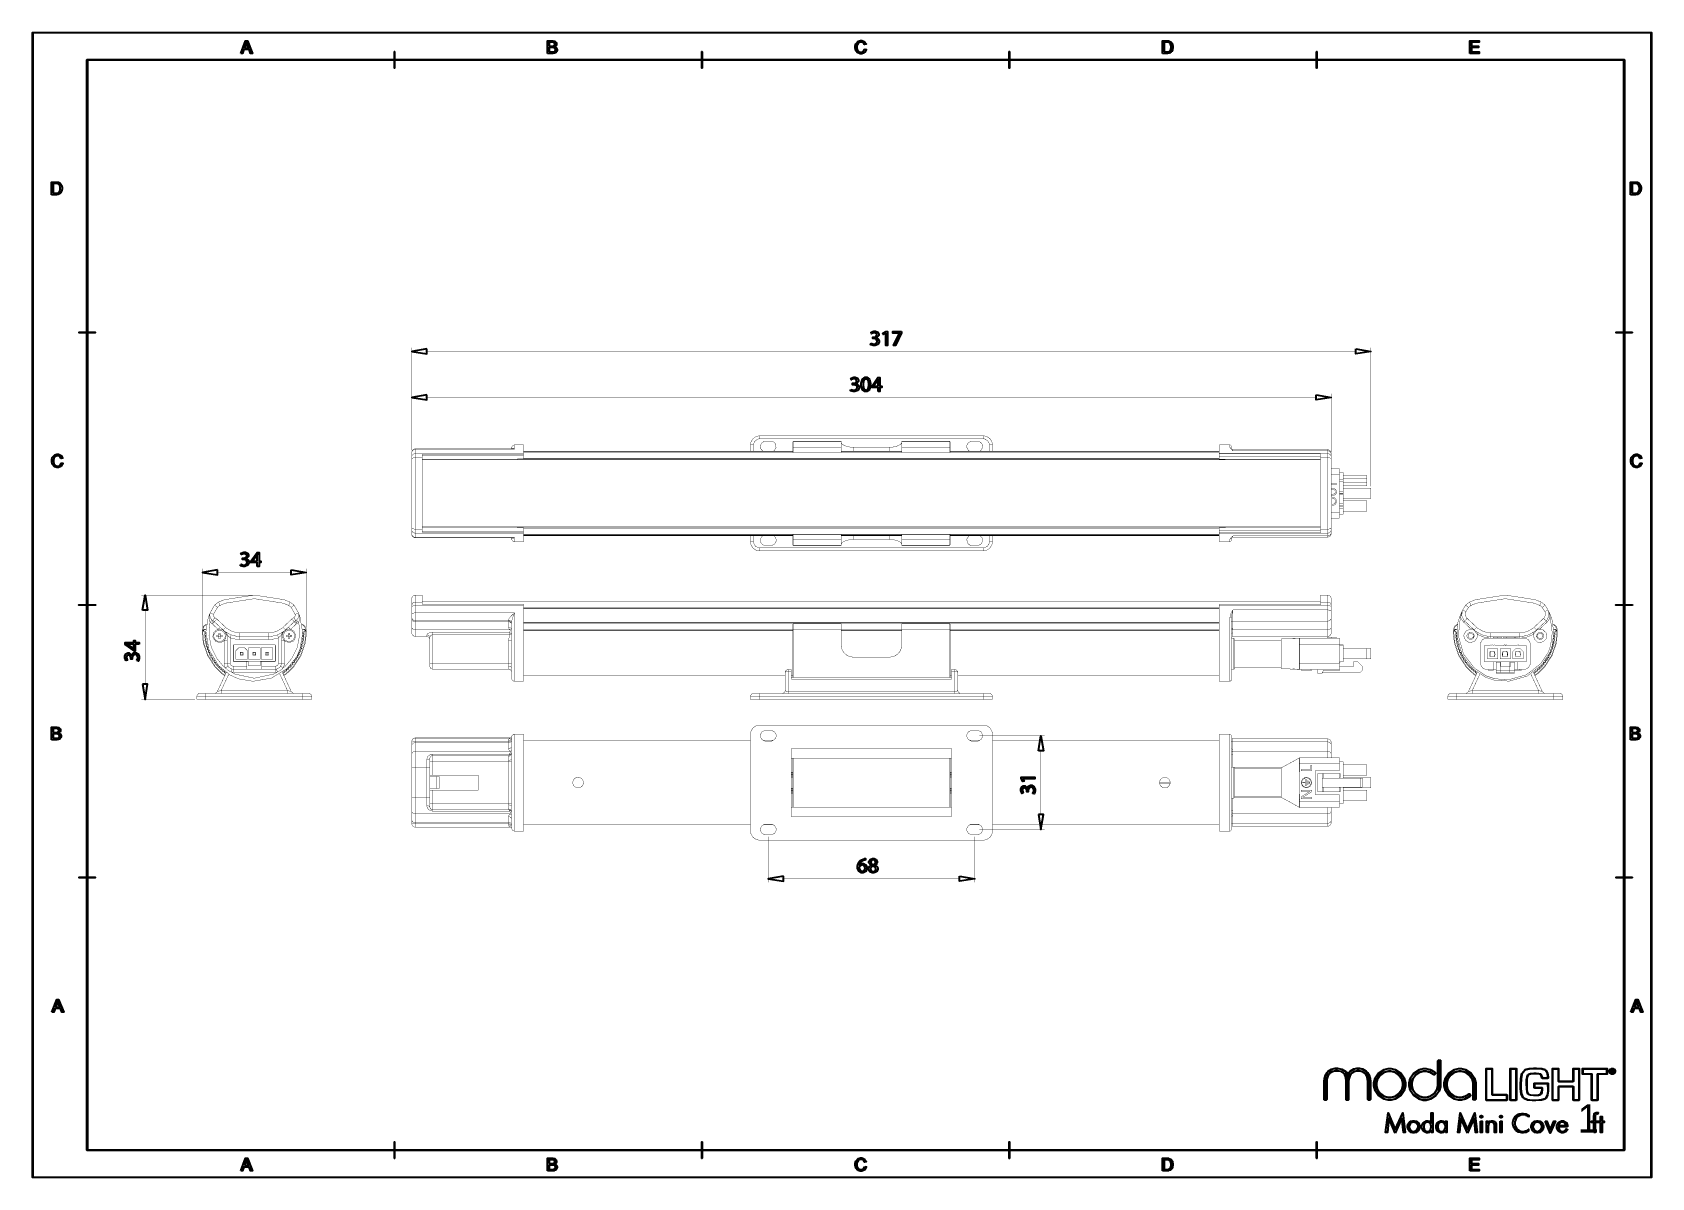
# Model space of a CAD drawing. Extents: x 0.54 to 10.46, y 0.74 to 7.76.
import ezdxf

# ---------------------------------------------------------------- set-up
doc = ezdxf.new("R2010")
doc.units = 0
doc.layers.get('0').update_dxf_attribs({"linetype": 'CONTINUOUS'})

msp = doc.modelspace()

# ---------------------------------------------------------------- texts
at = {"color": 0}
msp.add_text('1', height=0.173776, dxfattribs=at).set_placement((10.011, 1.01531))

# ---------------------------------------------------------------- linework, layer by layer
at = {"color": 0}
for points in [[(10.4631, 0.738986), (0.536893, 0.738986), (0.536458, 0.738986), (0.535157, 0.740289), (0.535157, 0.740722), (0.535157, 7.75928), (0.535157, 7.75971), (0.536458, 7.76101), (0.536893, 7.76101), (10.4631, 7.76101), (10.4635, 7.76101), (10.4648, 7.75971), (10.4648, 7.75928), (10.4648, 0.740722), (10.4648, 0.740289), (10.4635, 0.738986), (10.4631, 0.738986)], [(0.538629, 0.742458), (10.4614, 0.742458), (10.4614, 7.75754), (0.538629, 7.75754), (0.538629, 0.742458)], [(1.8125, 7.63167), (1.84239, 7.70953), (1.85351, 7.70953), (1.88536, 7.63167), (1.87364, 7.63167), (1.86453, 7.65528), (1.83203, 7.65528), (1.82346, 7.63167), (1.8125, 7.63167)], [(1.83496, 7.66363), (1.86139, 7.66363), (1.85325, 7.68522), (1.8526, 7.68685), (1.84799, 7.70031), (1.84771, 7.70133), (1.84744, 7.70008), (1.84397, 7.68772), (1.84353, 7.68647), (1.83496, 7.66363)], [(3.69461, 7.63167), (3.69461, 7.70953), (3.72385, 7.70953), (3.72738, 7.70953), (3.73719, 7.70757), (3.73812, 7.70714), (3.73899, 7.70676), (3.74604, 7.70068), (3.74658, 7.69987), (3.74707, 7.69906), (3.74962, 7.692), (3.74962, 7.68961), (3.74962, 7.68728), (3.74735, 7.68099), (3.7469, 7.68024), (3.74642, 7.67953), (3.73964, 7.67356), (3.73872, 7.67307), (3.73986, 7.67275), (3.74897, 7.66689), (3.74962, 7.66601), (3.75022, 7.66521), (3.75342, 7.65701), (3.75342, 7.65424), (3.75342, 7.65175), (3.75146, 7.64492), (3.75108, 7.6441), (3.75071, 7.64333), (3.74593, 7.63726), (3.74539, 7.63683), (3.74479, 7.63644), (3.73768, 7.63319), (3.73687, 7.63297), (3.736, 7.63276), (3.72721, 7.63167), (3.72428, 7.63167), (3.69461, 7.63167)], [(3.70492, 7.67681), (3.72174, 7.67681), (3.72418, 7.67681), (3.73107, 7.67763), (3.73156, 7.67774), (3.73221, 7.67796), (3.73714, 7.68115), (3.73747, 7.68158), (3.73779, 7.68207), (3.73947, 7.68685), (3.73947, 7.68842), (3.73947, 7.69015), (3.7379, 7.69472), (3.73763, 7.69521), (3.73731, 7.69569), (3.73286, 7.69906), (3.73232, 7.69922), (3.73172, 7.69943), (3.72325, 7.70031), (3.72049, 7.70031), (3.70492, 7.70031), (3.70492, 7.67681)], [(3.70492, 7.6409), (3.72428, 7.6409), (3.72601, 7.6409), (3.73096, 7.64117), (3.73133, 7.64122), (3.73188, 7.64133), (3.73682, 7.64318), (3.73725, 7.64339), (3.73763, 7.64367), (3.74094, 7.64725), (3.74121, 7.64768), (3.74143, 7.64817), (3.74274, 7.65272), (3.74274, 7.65424), (3.74274, 7.65614), (3.74083, 7.66129), (3.7405, 7.66183), (3.74013, 7.66237), (3.73497, 7.66613), (3.73432, 7.66635), (3.73361, 7.66656), (3.72558, 7.66764), (3.72293, 7.66764), (3.70492, 7.66764), (3.70492, 7.6409)], [(5.63921, 7.65896), (5.64953, 7.65636), (5.64899, 7.65424), (5.63926, 7.63818), (5.63786, 7.63704), (5.63644, 7.63596), (5.62207, 7.63038), (5.61729, 7.63038), (5.61214, 7.63038), (5.59814, 7.63465), (5.59685, 7.63547), (5.59549, 7.63633), (5.5855, 7.64871), (5.58485, 7.65033), (5.58415, 7.65196), (5.58074, 7.66639), (5.58074, 7.67117), (5.58074, 7.67649), (5.58453, 7.69092), (5.58535, 7.69239), (5.5861, 7.6939), (5.59711, 7.7054), (5.59858, 7.70617), (5.59999, 7.70697), (5.61307, 7.71083), (5.61746, 7.71083), (5.62235, 7.71083), (5.63574, 7.70594), (5.6371, 7.70492), (5.6384, 7.70394), (5.64768, 7.69), (5.64822, 7.68821), (5.63807, 7.68582), (5.63758, 7.68722), (5.63103, 7.69754), (5.63021, 7.69814), (5.62935, 7.69879), (5.62022, 7.70204), (5.61724, 7.70204), (5.6135, 7.70204), (5.60325, 7.69846), (5.60226, 7.69775), (5.60124, 7.69706), (5.59418, 7.68744), (5.59381, 7.68619), (5.59337, 7.685), (5.59136, 7.67469), (5.59136, 7.67122), (5.59136, 7.66694), (5.59375, 7.65517), (5.59424, 7.65392), (5.59467, 7.65272), (5.60221, 7.6435), (5.60325, 7.64285), (5.60422, 7.64225), (5.61333, 7.63917), (5.61643, 7.63917), (5.62007, 7.63917), (5.63004, 7.64333), (5.63108, 7.64415), (5.63206, 7.64501), (5.63883, 7.65733), (5.63921, 7.65896)], [(7.465, 7.63167), (7.465, 7.70953), (7.49181, 7.70953), (7.49528, 7.70953), (7.50489, 7.70861), (7.50569, 7.70839), (7.50678, 7.70817), (7.51628, 7.70356), (7.51708, 7.70285), (7.51812, 7.70199), (7.52576, 7.69092), (7.52632, 7.68956), (7.52681, 7.68821), (7.52935, 7.67535), (7.52935, 7.67106), (7.52935, 7.66715), (7.52761, 7.65647), (7.52729, 7.65533), (7.52692, 7.65419), (7.52251, 7.64475), (7.52197, 7.64399), (7.52143, 7.64328), (7.51551, 7.63737), (7.51492, 7.63693), (7.51426, 7.6365), (7.50646, 7.63325), (7.50558, 7.63303), (7.50467, 7.63282), (7.49599, 7.63167), (7.49311, 7.63167), (7.465, 7.63167)], [(7.47532, 7.6409), (7.49192, 7.6409), (7.4949, 7.6409), (7.50325, 7.64208), (7.50401, 7.64231), (7.50472, 7.64258), (7.51053, 7.64594), (7.51096, 7.64638), (7.51156, 7.64697), (7.51633, 7.65517), (7.51671, 7.65619), (7.51704, 7.65722), (7.51878, 7.66769), (7.51878, 7.67117), (7.51878, 7.67589), (7.5154, 7.68886), (7.51476, 7.68994), (7.51406, 7.69108), (7.50592, 7.6984), (7.50499, 7.69874), (7.50429, 7.699), (7.49479, 7.70031), (7.49164, 7.70031), (7.47532, 7.70031), (7.47532, 7.6409)], [(9.35021, 7.63167), (9.35021, 7.70953), (9.40647, 7.70953), (9.40647, 7.70031), (9.36046, 7.70031), (9.36046, 7.67649), (9.40354, 7.67649), (9.40354, 7.66738), (9.36046, 7.66738), (9.36046, 7.64085), (9.40826, 7.64085), (9.40826, 7.63167), (9.35021, 7.63167)], [(10.296, 0.906087), (0.871149, 0.906087), (0.870714, 0.906087), (0.869412, 0.907389), (0.869412, 0.907824), (0.869412, 7.59218), (0.869412, 7.59261), (0.870714, 7.59392), (0.871149, 7.59392), (10.296, 7.59392), (10.2964, 7.59392), (10.2977, 7.59261), (10.2977, 7.59218), (10.2977, 0.907824), (10.2977, 0.907389), (10.2964, 0.906087), (10.296, 0.906087)], [(0.872885, 0.90956), (10.2943, 0.90956), (10.2943, 7.59044), (0.872885, 7.59044), (0.872885, 0.90956)], [(2.75608, 7.54135), (2.75592, 7.54135), (2.75543, 7.54189), (2.75543, 7.54204), (2.75543, 7.64231), (2.75543, 7.64247), (2.75592, 7.64296), (2.75608, 7.64296), (2.75624, 7.64296), (2.75678, 7.64247), (2.75678, 7.64231), (2.75678, 7.54204), (2.75678, 7.54189), (2.75624, 7.54135), (2.75608, 7.54135)], [(4.64106, 7.54135), (4.64085, 7.54135), (4.64035, 7.54189), (4.64035, 7.54204), (4.64035, 7.64231), (4.64035, 7.64247), (4.64085, 7.64296), (4.64106, 7.64296), (4.64122, 7.64296), (4.64176, 7.64247), (4.64176, 7.64231), (4.64176, 7.54204), (4.64176, 7.54189), (4.64122, 7.54135), (4.64106, 7.54135)], [(6.52604, 7.54135), (6.52582, 7.54135), (6.52533, 7.54189), (6.52533, 7.54204), (6.52533, 7.64231), (6.52533, 7.64247), (6.52582, 7.64296), (6.52604, 7.64296), (6.52621, 7.64296), (6.52675, 7.64247), (6.52675, 7.64231), (6.52675, 7.54204), (6.52675, 7.54189), (6.52621, 7.54135), (6.52604, 7.54135)], [(8.41103, 7.54135), (8.41081, 7.54135), (8.41032, 7.54189), (8.41032, 7.54204), (8.41032, 7.64231), (8.41032, 7.64247), (8.41081, 7.64296), (8.41103, 7.64296), (8.41118, 7.64296), (8.41174, 7.64247), (8.41174, 7.64231), (8.41174, 7.54204), (8.41174, 7.54189), (8.41118, 7.54135), (8.41103, 7.54135)], [(0.652832, 6.76579), (0.652832, 6.84358), (0.679633, 6.84358), (0.683051, 6.84358), (0.692654, 6.84267), (0.693468, 6.84244), (0.694553, 6.84224), (0.704101, 6.83762), (0.704915, 6.83692), (0.705892, 6.83604), (0.713542, 6.82497), (0.714085, 6.82362), (0.714572, 6.82226), (0.717176, 6.8094), (0.717176, 6.80512), (0.717176, 6.80122), (0.715386, 6.79053), (0.715061, 6.78939), (0.714681, 6.78825), (0.710286, 6.77881), (0.709799, 6.77806), (0.709256, 6.77735), (0.703288, 6.77143), (0.702692, 6.771), (0.70204, 6.77056), (0.694282, 6.76731), (0.693414, 6.76708), (0.692492, 6.76687), (0.683757, 6.76579), (0.680881, 6.76579), (0.652832, 6.76579)], [(0.663086, 6.77496), (0.679742, 6.77496), (0.682726, 6.77496), (0.691026, 6.77615), (0.691786, 6.77636), (0.692492, 6.77664), (0.698351, 6.78), (0.698785, 6.78043), (0.699382, 6.78103), (0.704101, 6.78922), (0.704482, 6.79025), (0.704807, 6.79129), (0.706543, 6.80181), (0.706543, 6.80528), (0.706543, 6.81), (0.703179, 6.82292), (0.702528, 6.824), (0.701824, 6.82514), (0.693739, 6.83247), (0.692817, 6.83279), (0.692111, 6.83306), (0.682617, 6.83442), (0.679471, 6.83442), (0.663086, 6.83442), (0.663086, 6.77496)], [(10.3358, 6.76579), (10.3358, 6.84358), (10.3626, 6.84358), (10.3661, 6.84358), (10.3757, 6.84267), (10.3765, 6.84244), (10.3776, 6.84224), (10.3871, 6.83762), (10.3879, 6.83692), (10.3889, 6.83604), (10.3966, 6.82497), (10.3971, 6.82362), (10.3976, 6.82226), (10.4002, 6.8094), (10.4002, 6.80512), (10.4002, 6.80122), (10.3984, 6.79053), (10.3981, 6.78939), (10.3977, 6.78825), (10.3933, 6.77881), (10.3928, 6.77806), (10.3923, 6.77735), (10.3863, 6.77143), (10.3857, 6.771), (10.3851, 6.77056), (10.3773, 6.76731), (10.3764, 6.76708), (10.3755, 6.76687), (10.3668, 6.76579), (10.3639, 6.76579), (10.3358, 6.76579)], [(10.3461, 6.77496), (10.3627, 6.77496), (10.3657, 6.77496), (10.3741, 6.77615), (10.3748, 6.77636), (10.3755, 6.77664), (10.3813, 6.78), (10.3818, 6.78043), (10.3824, 6.78103), (10.3872, 6.78922), (10.3875, 6.79025), (10.3879, 6.79129), (10.3896, 6.80181), (10.3896, 6.80528), (10.3896, 6.81), (10.3862, 6.82292), (10.3856, 6.824), (10.3849, 6.82514), (10.3767, 6.83247), (10.3758, 6.83279), (10.3751, 6.83306), (10.3656, 6.83442), (10.3625, 6.83442), (10.3461, 6.83442), (10.3461, 6.77496)], [(0.921278, 5.92042), (0.820964, 5.92042), (0.820801, 5.92042), (0.820313, 5.9209), (0.820313, 5.92106), (0.820313, 5.92128), (0.820801, 5.92176), (0.820964, 5.92176), (0.921278, 5.92176), (0.921442, 5.92176), (0.921929, 5.92128), (0.921929, 5.92106), (0.921929, 5.9209), (0.921442, 5.92042), (0.921278, 5.92042)], [(10.3461, 5.92042), (10.2458, 5.92042), (10.2457, 5.92042), (10.2452, 5.9209), (10.2452, 5.92106), (10.2452, 5.92128), (10.2457, 5.92176), (10.2458, 5.92176), (10.3461, 5.92176), (10.3463, 5.92176), (10.3468, 5.92128), (10.3468, 5.92106), (10.3468, 5.9209), (10.3463, 5.92042), (10.3461, 5.92042)], [(0.712022, 5.12196), (0.722276, 5.11936), (0.721733, 5.11724), (0.712022, 5.10118), (0.710667, 5.10004), (0.709256, 5.09896), (0.694879, 5.09337), (0.690104, 5.09337), (0.68495, 5.09337), (0.670899, 5.09765), (0.669596, 5.09847), (0.66824, 5.09933), (0.658257, 5.11171), (0.657607, 5.11333), (0.656901, 5.11496), (0.653483, 5.12939), (0.653483, 5.13417), (0.653483, 5.13949), (0.657335, 5.15392), (0.658149, 5.15539), (0.658908, 5.1569), (0.669922, 5.1684), (0.671386, 5.16917), (0.672797, 5.16997), (0.685872, 5.17383), (0.690267, 5.17383), (0.69515, 5.17383), (0.70855, 5.16894), (0.709907, 5.16792), (0.711208, 5.16694), (0.720432, 5.153), (0.720975, 5.15121), (0.710829, 5.14882), (0.71034, 5.15022), (0.703831, 5.16054), (0.702963, 5.16114), (0.702094, 5.16178), (0.692979, 5.16504), (0.689996, 5.16504), (0.686253, 5.16504), (0.675999, 5.16146), (0.675022, 5.16075), (0.67399, 5.16004), (0.666938, 5.15044), (0.666558, 5.14919), (0.666124, 5.148), (0.664117, 5.13769), (0.664117, 5.13422), (0.664117, 5.12993), (0.666504, 5.11817), (0.666992, 5.11692), (0.667481, 5.11572), (0.674968, 5.1065), (0.675999, 5.10585), (0.676975, 5.10525), (0.686143, 5.10215), (0.689236, 5.10215), (0.692871, 5.10215), (0.702854, 5.10633), (0.703885, 5.10715), (0.704861, 5.10801), (0.711643, 5.12033), (0.712022, 5.12196)], [(10.395, 5.12196), (10.4053, 5.11936), (10.4048, 5.11724), (10.3951, 5.10118), (10.3937, 5.10004), (10.3923, 5.09896), (10.3779, 5.09337), (10.3731, 5.09337), (10.3679, 5.09337), (10.3539, 5.09765), (10.3527, 5.09847), (10.3513, 5.09933), (10.3413, 5.11171), (10.3407, 5.11333), (10.34, 5.11496), (10.3365, 5.12939), (10.3365, 5.13417), (10.3365, 5.13949), (10.3403, 5.15392), (10.3412, 5.15539), (10.3419, 5.1569), (10.3529, 5.1684), (10.3544, 5.16917), (10.3558, 5.16997), (10.3689, 5.17383), (10.3733, 5.17383), (10.3782, 5.17383), (10.3915, 5.16894), (10.3929, 5.16792), (10.3942, 5.16694), (10.4035, 5.153), (10.404, 5.15121), (10.3939, 5.14882), (10.3934, 5.15022), (10.3868, 5.16054), (10.386, 5.16114), (10.3851, 5.16178), (10.376, 5.16504), (10.373, 5.16504), (10.3693, 5.16504), (10.3591, 5.16146), (10.3581, 5.16075), (10.357, 5.16004), (10.35, 5.15044), (10.3496, 5.14919), (10.3492, 5.148), (10.3472, 5.13769), (10.3472, 5.13422), (10.3472, 5.12993), (10.3496, 5.11817), (10.35, 5.11692), (10.3505, 5.11572), (10.358, 5.1065), (10.3591, 5.10585), (10.36, 5.10525), (10.3691, 5.10215), (10.3722, 5.10215), (10.3759, 5.10215), (10.3858, 5.10633), (10.3869, 5.10715), (10.3879, 5.10801), (10.3946, 5.12033), (10.395, 5.12196)], [(0.921278, 4.24929), (0.820964, 4.24929), (0.820801, 4.24929), (0.820313, 4.24983), (0.820313, 4.25), (0.820313, 4.25022), (0.820801, 4.25071), (0.820964, 4.25071), (0.921278, 4.25071), (0.921442, 4.25071), (0.921929, 4.25022), (0.921929, 4.25), (0.921929, 4.24983), (0.921442, 4.24929), (0.921278, 4.24929)], [(10.3461, 4.24929), (10.2458, 4.24929), (10.2457, 4.24929), (10.2452, 4.24983), (10.2452, 4.25), (10.2452, 4.25022), (10.2457, 4.25071), (10.2458, 4.25071), (10.3461, 4.25071), (10.3463, 4.25071), (10.3468, 4.25022), (10.3468, 4.25), (10.3468, 4.24983), (10.3463, 4.24929), (10.3461, 4.24929)], [(0.652399, 3.42361), (0.652399, 3.50142), (0.681586, 3.50142), (0.685167, 3.50142), (0.694988, 3.49951), (0.69591, 3.49908), (0.696778, 3.49869), (0.703776, 3.49262), (0.704318, 3.49181), (0.704807, 3.491), (0.707411, 3.48389), (0.707411, 3.4815), (0.707411, 3.47917), (0.705132, 3.47287), (0.704699, 3.47211), (0.70421, 3.4714), (0.697374, 3.4655), (0.696506, 3.465), (0.697646, 3.46468), (0.706706, 3.45882), (0.707357, 3.45796), (0.707954, 3.45714), (0.711154, 3.44894), (0.711154, 3.44618), (0.711154, 3.44362), (0.709256, 3.43679), (0.708876, 3.43599), (0.708442, 3.43522), (0.703668, 3.42919), (0.703125, 3.42876), (0.702528, 3.42833), (0.695421, 3.42512), (0.694607, 3.42492), (0.693739, 3.42469), (0.68495, 3.42361), (0.682075, 3.42361), (0.652399, 3.42361)], [(0.662706, 3.46875), (0.679525, 3.46875), (0.681967, 3.46875), (0.688803, 3.46951), (0.689344, 3.46963), (0.689996, 3.46983), (0.694933, 3.4731), (0.695258, 3.47353), (0.695583, 3.47401), (0.697265, 3.47874), (0.697265, 3.48031), (0.697265, 3.48204), (0.695637, 3.4866), (0.695367, 3.48708), (0.695042, 3.48762), (0.690647, 3.491), (0.690104, 3.49115), (0.689507, 3.49137), (0.681044, 3.49224), (0.678222, 3.49224), (0.662706, 3.49224), (0.662706, 3.46875)], [(10.3354, 3.42361), (10.3354, 3.50142), (10.3646, 3.50142), (10.3682, 3.50142), (10.378, 3.49951), (10.3789, 3.49908), (10.3798, 3.49869), (10.3868, 3.49262), (10.3874, 3.49181), (10.3879, 3.491), (10.3904, 3.48389), (10.3904, 3.4815), (10.3904, 3.47917), (10.3881, 3.47287), (10.3877, 3.47211), (10.3872, 3.4714), (10.3804, 3.4655), (10.3796, 3.465), (10.3807, 3.46468), (10.3898, 3.45882), (10.3904, 3.45796), (10.391, 3.45714), (10.3942, 3.44894), (10.3942, 3.44618), (10.3942, 3.44362), (10.3923, 3.43679), (10.3919, 3.43599), (10.3915, 3.43522), (10.3867, 3.42919), (10.3862, 3.42876), (10.3856, 3.42833), (10.3785, 3.42512), (10.3777, 3.42492), (10.3768, 3.42469), (10.368, 3.42361), (10.3651, 3.42361), (10.3354, 3.42361)], [(10.3457, 3.46875), (10.3625, 3.46875), (10.365, 3.46875), (10.3718, 3.46951), (10.3723, 3.46963), (10.373, 3.46983), (10.3779, 3.4731), (10.3783, 3.47353), (10.3786, 3.47401), (10.3803, 3.47874), (10.3803, 3.48031), (10.3803, 3.48204), (10.3787, 3.4866), (10.3784, 3.48708), (10.3781, 3.48762), (10.3736, 3.491), (10.3731, 3.49115), (10.3725, 3.49137), (10.364, 3.49224), (10.3613, 3.49224), (10.3457, 3.49224), (10.3457, 3.46875)], [(0.662706, 3.43278), (0.682075, 3.43278), (0.683811, 3.43278), (0.688693, 3.43311), (0.689074, 3.43317), (0.689671, 3.43326), (0.694607, 3.43506), (0.695042, 3.43528), (0.695421, 3.43554), (0.698676, 3.43918), (0.698947, 3.43961), (0.699164, 3.44011), (0.700467, 3.44467), (0.700467, 3.44618), (0.700467, 3.44808), (0.698622, 3.45324), (0.698242, 3.45372), (0.697863, 3.45426), (0.692708, 3.45801), (0.692057, 3.45822), (0.691407, 3.45844), (0.683322, 3.45953), (0.680664, 3.45953), (0.662706, 3.45953), (0.662706, 3.43278)], [(10.3457, 3.43278), (10.3651, 3.43278), (10.3668, 3.43278), (10.3717, 3.43311), (10.3721, 3.43317), (10.3727, 3.43326), (10.3776, 3.43506), (10.378, 3.43528), (10.3784, 3.43554), (10.3817, 3.43918), (10.3819, 3.43961), (10.3822, 3.44011), (10.3835, 3.44467), (10.3835, 3.44618), (10.3835, 3.44808), (10.3816, 3.45324), (10.3813, 3.45372), (10.3809, 3.45426), (10.3758, 3.45801), (10.3751, 3.45822), (10.3744, 3.45844), (10.3664, 3.45953), (10.3637, 3.45953), (10.3457, 3.45953), (10.3457, 3.43278)], [(0.921278, 2.57824), (0.820964, 2.57824), (0.820801, 2.57824), (0.820313, 2.57878), (0.820313, 2.57894), (0.820313, 2.57915), (0.820801, 2.57964), (0.820964, 2.57964), (0.921278, 2.57964), (0.921442, 2.57964), (0.921929, 2.57915), (0.921929, 2.57894), (0.921929, 2.57878), (0.921442, 2.57824), (0.921278, 2.57824)], [(10.3461, 2.57824), (10.2458, 2.57824), (10.2457, 2.57824), (10.2452, 2.57878), (10.2452, 2.57894), (10.2452, 2.57915), (10.2457, 2.57964), (10.2458, 2.57964), (10.3461, 2.57964), (10.3463, 2.57964), (10.3468, 2.57915), (10.3468, 2.57894), (10.3468, 2.57878), (10.3463, 2.57824), (10.3461, 2.57824)], [(0.655274, 1.7525), (0.685167, 1.83035), (0.696235, 1.83035), (0.728082, 1.7525), (0.716362, 1.7525), (0.707303, 1.7761), (0.67475, 1.7761), (0.666178, 1.7525), (0.655274, 1.7525)], [(0.677735, 1.78444), (0.704101, 1.78444), (0.695964, 1.80604), (0.695313, 1.80767), (0.690701, 1.82113), (0.690429, 1.82215), (0.690158, 1.8209), (0.686686, 1.8086), (0.686253, 1.80735), (0.677735, 1.78444)], [(10.3383, 1.7525), (10.3682, 1.83035), (10.3793, 1.83035), (10.4111, 1.7525), (10.3994, 1.7525), (10.3903, 1.7761), (10.3578, 1.7761), (10.3492, 1.7525), (10.3383, 1.7525)], [(10.3607, 1.78444), (10.3871, 1.78444), (10.379, 1.80604), (10.3783, 1.80767), (10.3737, 1.82113), (10.3735, 1.82215), (10.3732, 1.8209), (10.3697, 1.8086), (10.3693, 1.80735), (10.3607, 1.78444)], [(8.46886, 1.21468), (8.46875, 1.21468), (8.46847, 1.21468), (8.46847, 1.21468), (8.46121, 1.21468), (8.46044, 1.21468), (8.45833, 1.21571), (8.45817, 1.21587), (8.45779, 1.21625), (8.45692, 1.2187), (8.45692, 1.21951), (8.45692, 1.3227), (8.45682, 1.32373), (8.45692, 1.33122), (8.45893, 1.34771), (8.46528, 1.368), (8.47433, 1.38363), (8.47835, 1.38786), (8.48156, 1.39133), (8.50151, 1.40354), (8.52431, 1.40881), (8.53196, 1.40881), (8.54015, 1.40881), (8.56489, 1.40403), (8.58539, 1.39279), (8.58854, 1.3896), (8.59321, 1.38487), (8.60471, 1.35731), (8.60678, 1.33122), (8.60672, 1.32715), (8.60667, 1.32552), (8.60667, 1.32487), (8.60667, 1.32341), (8.60667, 1.32292), (8.60667, 1.21913), (8.60667, 1.21913), (8.6059, 1.21631), (8.60562, 1.21593), (8.60542, 1.21577), (8.60314, 1.21468), (8.60237, 1.21468), (8.59543, 1.21468), (8.59457, 1.21468), (8.59218, 1.21577), (8.59201, 1.21598), (8.59169, 1.21631), (8.59099, 1.21843), (8.59099, 1.21913), (8.59099, 1.32292), (8.59099, 1.32406), (8.59099, 1.32693), (8.59104, 1.32731), (8.5911, 1.33078), (8.58957, 1.35281), (8.58094, 1.375), (8.57742, 1.37858), (8.57503, 1.38102), (8.55881, 1.38954), (8.53863, 1.39318), (8.53196, 1.39318), (8.52593, 1.39318), (8.50786, 1.38921), (8.49229, 1.37988), (8.48981, 1.37723), (8.48643, 1.3737), (8.47906, 1.36035), (8.47401, 1.34288), (8.47254, 1.32916), (8.47254, 1.32487), (8.47254, 1.32341), (8.47254, 1.21935), (8.47254, 1.21843), (8.47136, 1.21571), (8.47114, 1.21549), (8.47092, 1.21533), (8.46886, 1.21468), (8.46886, 1.21468)], [(8.60237, 1.21539), (8.59543, 1.21539), (8.59446, 1.21631), (8.59326, 1.23378), (8.59213, 1.27056), (8.59174, 1.30664), (8.59169, 1.32292), (8.59169, 1.32292), (8.59174, 1.32753), (8.59022, 1.35243), (8.58149, 1.37543), (8.5779, 1.37907), (8.57547, 1.38151), (8.55908, 1.39014), (8.53874, 1.39382), (8.53201, 1.39382), (8.52587, 1.39382), (8.50754, 1.38981), (8.49181, 1.38043), (8.48931, 1.37771), (8.48589, 1.37413), (8.4784, 1.36062), (8.47331, 1.34299), (8.47185, 1.3291), (8.47185, 1.32482), (8.47185, 1.32335), (8.47185, 1.21935), (8.47103, 1.21837), (8.46528, 1.21593), (8.46121, 1.21539), (8.46121, 1.21539), (8.46029, 1.21642), (8.4591, 1.23394), (8.45801, 1.27062), (8.45762, 1.30653), (8.45757, 1.3227), (8.45757, 1.3227), (8.45751, 1.32362), (8.45757, 1.331), (8.45958, 1.34733), (8.46588, 1.36762), (8.47483, 1.38319), (8.47885, 1.38742), (8.48204, 1.3909), (8.50185, 1.40294), (8.52447, 1.4081), (8.53201, 1.4081), (8.54015, 1.4081), (8.56461, 1.40332), (8.5849, 1.39225), (8.58806, 1.38911), (8.59267, 1.38444), (8.60406, 1.35715), (8.60607, 1.33122), (8.60601, 1.32715), (8.60596, 1.32612), (8.6059, 1.30843), (8.60547, 1.2711), (8.60444, 1.23389), (8.60325, 1.21636), (8.60237, 1.21539)], [(8.53196, 1.40744), (8.52447, 1.40744), (8.50206, 1.40229), (8.48247, 1.39035), (8.47933, 1.38694), (8.47537, 1.38276), (8.46653, 1.3674), (8.46029, 1.34738), (8.45828, 1.33116), (8.45822, 1.32378), (8.45828, 1.32275), (8.45828, 1.21946), (8.45828, 1.21946), (8.45893, 1.21712), (8.45921, 1.21685), (8.45931, 1.21674), (8.46072, 1.21609), (8.46121, 1.21609), (8.46858, 1.21609), (8.46897, 1.21609), (8.47011, 1.21647), (8.47026, 1.21658), (8.47038, 1.21674), (8.47114, 1.2187), (8.47114, 1.21935), (8.47114, 1.32335), (8.47114, 1.32482), (8.47114, 1.32916), (8.47265, 1.34315), (8.47781, 1.36095), (8.48535, 1.37457), (8.48882, 1.3782), (8.49138, 1.38091), (8.50726, 1.39046), (8.52576, 1.39453), (8.53196, 1.39453), (8.53879, 1.39453), (8.55935, 1.39079), (8.5759, 1.38205), (8.5784, 1.37956), (8.58203, 1.37587), (8.59093, 1.35319), (8.59244, 1.33084), (8.59244, 1.32731), (8.59239, 1.32693), (8.59239, 1.32395), (8.59239, 1.32292), (8.59239, 1.21908), (8.59239, 1.21853), (8.59283, 1.21712), (8.59304, 1.21691), (8.59315, 1.2168), (8.59483, 1.21609), (8.59543, 1.21609), (8.60237, 1.21609), (8.60292, 1.21609), (8.60444, 1.21674), (8.6046, 1.21685), (8.60476, 1.21707), (8.60525, 1.21908), (8.60525, 1.21908), (8.60525, 1.32292), (8.60525, 1.32357), (8.60525, 1.32503), (8.60525, 1.32552), (8.60531, 1.32715), (8.60536, 1.33116), (8.60335, 1.35693), (8.59213, 1.38401), (8.58757, 1.38862), (8.58447, 1.39176), (8.56435, 1.40272), (8.54004, 1.40744), (8.53196, 1.40744)], [(8.73687, 1.21457), (8.73671, 1.21457), (8.73639, 1.21463), (8.73639, 1.21463), (8.72928, 1.21463), (8.72819, 1.21463), (8.7251, 1.21853), (8.7251, 1.21886), (8.7251, 1.32064), (8.7251, 1.32102), (8.72499, 1.32726), (8.72331, 1.34185), (8.71789, 1.36003), (8.71024, 1.37375), (8.70676, 1.37739), (8.70426, 1.38005), (8.68892, 1.38921), (8.67122, 1.39313), (8.66536, 1.39313), (8.65944, 1.39313), (8.64188, 1.38921), (8.62663, 1.38005), (8.62418, 1.37744), (8.62082, 1.37386), (8.61344, 1.36062), (8.60824, 1.34294), (8.60661, 1.32834), (8.60656, 1.32167), (8.60661, 1.32075), (8.60667, 1.32026), (8.60667, 1.28668), (8.60667, 1.28651), (8.60612, 1.28597), (8.60596, 1.28597), (8.59169, 1.28597), (8.59147, 1.28597), (8.59099, 1.28651), (8.59099, 1.28668), (8.59099, 1.32004), (8.59093, 1.32113), (8.59093, 1.32894), (8.59293, 1.34625), (8.59933, 1.36746), (8.60861, 1.38368), (8.61274, 1.38807), (8.61594, 1.39154), (8.63558, 1.4036), (8.65788, 1.40881), (8.66536, 1.40881), (8.67279, 1.40881), (8.69515, 1.4036), (8.71496, 1.39154), (8.71821, 1.38807), (8.72239, 1.38368), (8.73182, 1.3674), (8.7385, 1.34625), (8.74067, 1.32894), (8.74078, 1.32113), (8.74078, 1.32004), (8.74078, 1.21891), (8.74078, 1.21804), (8.73964, 1.21566), (8.73942, 1.21544), (8.73921, 1.21528), (8.73742, 1.21457), (8.73687, 1.21457)], [(8.74007, 1.21891), (8.74007, 1.32004), (8.74007, 1.32096), (8.73996, 1.32861), (8.73785, 1.34581), (8.73122, 1.36697), (8.72185, 1.38319), (8.71772, 1.38759), (8.71446, 1.391), (8.69488, 1.403), (8.67275, 1.4081), (8.66536, 1.4081), (8.65799, 1.4081), (8.63585, 1.403), (8.61638, 1.391), (8.61322, 1.38759), (8.6091, 1.38325), (8.59999, 1.36708), (8.59358, 1.34592), (8.59164, 1.32872), (8.59164, 1.32102), (8.59169, 1.31999), (8.59169, 1.28668), (8.60596, 1.28668), (8.60596, 1.32026), (8.60596, 1.32189), (8.6059, 1.32666), (8.60736, 1.34147), (8.61253, 1.36008), (8.62017, 1.37413), (8.62369, 1.37788), (8.62614, 1.38053), (8.6416, 1.38986), (8.6594, 1.39382), (8.66536, 1.39382), (8.67128, 1.39382), (8.68918, 1.38981), (8.70475, 1.38048), (8.70731, 1.37782), (8.71083, 1.37408), (8.71864, 1.36003), (8.72407, 1.34142), (8.72569, 1.32677), (8.72581, 1.32221), (8.72581, 1.32064), (8.72581, 1.21891), (8.72667, 1.21804), (8.73915, 1.21804), (8.74007, 1.21891)], [(8.66536, 1.39453), (8.67139, 1.39453), (8.68946, 1.39046), (8.70524, 1.38102), (8.70779, 1.37831), (8.71132, 1.37462), (8.71912, 1.36068), (8.72467, 1.34218), (8.7264, 1.32731), (8.72651, 1.32102), (8.72651, 1.32064), (8.72646, 1.21891), (8.72646, 1.21886), (8.72857, 1.21598), (8.72928, 1.21598), (8.73649, 1.21598), (8.73699, 1.21598), (8.73833, 1.21636), (8.73856, 1.21652), (8.73867, 1.21663), (8.73936, 1.21837), (8.73936, 1.21891), (8.73936, 1.32004), (8.73936, 1.32048), (8.73926, 1.32775), (8.73725, 1.34478), (8.73074, 1.36627), (8.72136, 1.38276), (8.71718, 1.38715), (8.71397, 1.39051), (8.69461, 1.40235), (8.67264, 1.40744), (8.66536, 1.40744), (8.65804, 1.40744), (8.63613, 1.40235), (8.61686, 1.39051), (8.61372, 1.3871), (8.60965, 1.38276), (8.60058, 1.36681), (8.59424, 1.34592), (8.59233, 1.32888), (8.59229, 1.32113), (8.59239, 1.32004), (8.59239, 1.28733), (8.60525, 1.28733), (8.60525, 1.32069), (8.60519, 1.32167), (8.60525, 1.32845), (8.60688, 1.34326), (8.61219, 1.36127), (8.61979, 1.37473), (8.62321, 1.37836), (8.62571, 1.38108), (8.64133, 1.39051), (8.65935, 1.39453), (8.66536, 1.39453)], [(8.85829, 1.21419), (8.84885, 1.21419), (8.82069, 1.22184), (8.78999, 1.24251), (8.76932, 1.27322), (8.76172, 1.30138), (8.76172, 1.31071), (8.76172, 1.32015), (8.76932, 1.34831), (8.78999, 1.37902), (8.82069, 1.39968), (8.84885, 1.40728), (8.85829, 1.40728), (8.86768, 1.40728), (8.89583, 1.39968), (8.92654, 1.37902), (8.94721, 1.34831), (8.95486, 1.32015), (8.95486, 1.31071), (8.95486, 1.30138), (8.94721, 1.27322), (8.92654, 1.24251), (8.89583, 1.22184), (8.86768, 1.21419), (8.85829, 1.21419)], [(8.85829, 1.40657), (8.84896, 1.40657), (8.82101, 1.39908), (8.79053, 1.37853), (8.76997, 1.34804), (8.76243, 1.3201), (8.76243, 1.31076), (8.76243, 1.30149), (8.76997, 1.27349), (8.79053, 1.243), (8.82101, 1.22244), (8.84896, 1.2149), (8.85829, 1.2149), (8.86757, 1.2149), (8.89556, 1.22244), (8.926, 1.243), (8.94656, 1.27349), (8.95415, 1.30149), (8.95415, 1.31076), (8.95415, 1.3201), (8.94656, 1.34804), (8.926, 1.37853), (8.89556, 1.39908), (8.86757, 1.40657), (8.85829, 1.40657)], [(8.85829, 1.40593), (8.84901, 1.40593), (8.82124, 1.39844), (8.79101, 1.37804), (8.77061, 1.34777), (8.76313, 1.31999), (8.76313, 1.31071), (8.76313, 1.30149), (8.77061, 1.27371), (8.79101, 1.24349), (8.82124, 1.22309), (8.84901, 1.21555), (8.85829, 1.21555), (8.86751, 1.21555), (8.89529, 1.22309), (8.92551, 1.24349), (8.9459, 1.27371), (8.95344, 1.30149), (8.95344, 1.31071), (8.95344, 1.31999), (8.9459, 1.34777), (8.92551, 1.37804), (8.89529, 1.39844), (8.86751, 1.40593), (8.85829, 1.40593)], [(8.85829, 1.2289), (8.85032, 1.2289), (8.82644, 1.23535), (8.80046, 1.25293), (8.78288, 1.27897), (8.77647, 1.30284), (8.77647, 1.31076), (8.77647, 1.31874), (8.78288, 1.34261), (8.80046, 1.3686), (8.82644, 1.38612), (8.85032, 1.39253), (8.85829, 1.39253), (8.86621, 1.39253), (8.89008, 1.38612), (8.91607, 1.3686), (8.93365, 1.34261), (8.94011, 1.31874), (8.94011, 1.31076), (8.94011, 1.30284), (8.93365, 1.27897), (8.91607, 1.25293), (8.89008, 1.23535), (8.86621, 1.2289), (8.85829, 1.2289)], [(8.85829, 1.2296), (8.85037, 1.2296), (8.82671, 1.236), (8.80094, 1.25342), (8.78353, 1.27924), (8.77718, 1.3029), (8.77718, 1.31076), (8.77718, 1.31868), (8.78353, 1.34234), (8.80094, 1.36811), (8.82671, 1.38552), (8.85037, 1.39187), (8.85829, 1.39187), (8.86615, 1.39187), (8.88981, 1.38552), (8.91558, 1.36811), (8.933, 1.34234), (8.9394, 1.31868), (8.9394, 1.31076), (8.9394, 1.3029), (8.933, 1.27924), (8.91558, 1.25342), (8.88981, 1.236), (8.86615, 1.2296), (8.85829, 1.2296)], [(8.85829, 1.39117), (8.85042, 1.39117), (8.82699, 1.38487), (8.80143, 1.36762), (8.78418, 1.34207), (8.77789, 1.31863), (8.77789, 1.31076), (8.77789, 1.30295), (8.78418, 1.27951), (8.80143, 1.25391), (8.82699, 1.23665), (8.85042, 1.23031), (8.85829, 1.23031), (8.8661, 1.23031), (8.88954, 1.23665), (8.9151, 1.25391), (8.93235, 1.27951), (8.93869, 1.30295), (8.93869, 1.31076), (8.93869, 1.31863), (8.93235, 1.34207), (8.9151, 1.36762), (8.88954, 1.38487), (8.8661, 1.39117), (8.85829, 1.39117)], [(9.074, 1.21419), (9.06456, 1.21419), (9.0364, 1.22184), (9.00569, 1.24251), (8.98503, 1.27322), (8.97743, 1.30138), (8.97743, 1.31071), (8.97743, 1.32015), (8.98503, 1.34831), (9.00569, 1.37902), (9.0364, 1.39968), (9.06456, 1.40728), (9.074, 1.40728), (9.08257, 1.40728), (9.10835, 1.40082), (9.1345, 1.38596), (9.13926, 1.38173), (9.13926, 1.38173), (9.14014, 1.38043), (9.14019, 1.38015), (9.14019, 1.37999), (9.13965, 1.37836), (9.13954, 1.3782), (9.13894, 1.3775), (9.1351, 1.37272), (9.13238, 1.3693), (9.13238, 1.3693), (9.13222, 1.36914), (9.13112, 1.36849), (9.13081, 1.36849), (9.13032, 1.36849), (9.12896, 1.36936), (9.12896, 1.36936), (9.12522, 1.37288), (9.10357, 1.38558), (9.08138, 1.39117), (9.074, 1.39117), (9.06614, 1.39117), (9.04269, 1.38487), (9.01708, 1.36762), (8.99983, 1.34201), (8.99354, 1.31858), (8.99354, 1.31071), (8.99354, 1.3029), (8.99983, 1.27946), (9.01708, 1.25391), (9.04269, 1.23665), (9.06614, 1.23031), (9.074, 1.23031), (9.08171, 1.23031), (9.10493, 1.23665), (9.13038, 1.25391), (9.14774, 1.27951), (9.15429, 1.30295), (9.1544, 1.31076), (9.15446, 1.31646), (9.15457, 1.34451), (9.15457, 1.35726), (9.15457, 1.36149), (9.15451, 1.45486), (9.15451, 1.45486), (9.15511, 1.45742), (9.15539, 1.45768), (9.15554, 1.4579), (9.15782, 1.45888), (9.15858, 1.45888), (9.16672, 1.45888), (9.16672, 1.45888), (9.16917, 1.45828), (9.16943, 1.45801), (9.1696, 1.45785), (9.17051, 1.45589), (9.17051, 1.45524), (9.17051, 1.30691), (9.17036, 1.30452), (9.16976, 1.29557), (9.16103, 1.2691), (9.13997, 1.2404), (9.10997, 1.22119), (9.08296, 1.21419), (9.074, 1.21419)], [(9.13883, 1.38124), (9.13444, 1.38509), (9.10921, 1.39968), (9.08279, 1.40657), (9.074, 1.40657), (9.06467, 1.40657), (9.03668, 1.39908), (9.00618, 1.37853), (8.98563, 1.34804), (8.97814, 1.3201), (8.97814, 1.31076), (8.97814, 1.30149), (8.98563, 1.27349), (9.00618, 1.243), (9.03668, 1.22244), (9.06467, 1.21484), (9.074, 1.21484), (9.08296, 1.21484), (9.10992, 1.22184), (9.13965, 1.24099), (9.16049, 1.26953), (9.16906, 1.29574), (9.16965, 1.30458), (9.16971, 1.30518), (9.16971, 1.31174), (9.16976, 1.3291), (9.16982, 1.3533), (9.16982, 1.38081), (9.16982, 1.40815), (9.16982, 1.43201), (9.16982, 1.44883), (9.16986, 1.45518), (9.16986, 1.45518), (9.16906, 1.45594), (9.16303, 1.45785), (9.15858, 1.45822), (9.15858, 1.45822), (9.15771, 1.45742), (9.15662, 1.44174), (9.15565, 1.40864), (9.15528, 1.37614), (9.15528, 1.36144), (9.15528, 1.36144), (9.15528, 1.36144), (9.15528, 1.34473), (9.15517, 1.31652), (9.15511, 1.31076), (9.155, 1.3029), (9.14844, 1.27924), (9.13108, 1.25347), (9.10542, 1.23606), (9.08182, 1.22966), (9.074, 1.22966), (9.06608, 1.22966), (9.04243, 1.23606), (9.0166, 1.25347), (8.99918, 1.27924), (8.99283, 1.3029), (8.99283, 1.31076), (8.99283, 1.31868), (8.99918, 1.34234), (9.0166, 1.36811), (9.04243, 1.38552), (9.06608, 1.39187), (9.074, 1.39187), (9.08154, 1.39187), (9.10433, 1.38601), (9.12582, 1.37326), (9.12944, 1.36985), (9.13004, 1.36985), (9.13829, 1.37988), (9.13883, 1.38124)], [(9.074, 1.40593), (9.06472, 1.40593), (9.03694, 1.39844), (9.00667, 1.37804), (8.98628, 1.34777), (8.97879, 1.31999), (8.97879, 1.31071), (8.97879, 1.30149), (8.98628, 1.27371), (9.00667, 1.24349), (9.03694, 1.22309), (9.06472, 1.21555), (9.074, 1.21555), (9.08285, 1.21555), (9.10949, 1.22249), (9.139, 1.24137), (9.15978, 1.26964), (9.16835, 1.29579), (9.16894, 1.30463), (9.16917, 1.30697), (9.16917, 1.45524), (9.16917, 1.45568), (9.16862, 1.45692), (9.16851, 1.45697), (9.16835, 1.45714), (9.16683, 1.45751), (9.16683, 1.45751), (9.15858, 1.45751), (9.15804, 1.45751), (9.15653, 1.45692), (9.15642, 1.45676), (9.15625, 1.4566), (9.15593, 1.45497), (9.15593, 1.45497), (9.15597, 1.36149), (9.15597, 1.35726), (9.15597, 1.34451), (9.15588, 1.31641), (9.15582, 1.31071), (9.15571, 1.30279), (9.14903, 1.27892), (9.13135, 1.25293), (9.10547, 1.23541), (9.08188, 1.22895), (9.074, 1.22895), (9.06603, 1.22895), (9.04215, 1.23541), (9.01617, 1.25293), (8.99858, 1.27892), (8.99219, 1.30279), (8.99219, 1.31071), (8.99219, 1.31868), (8.99858, 1.34256), (9.01617, 1.36854), (9.04215, 1.38612), (9.06603, 1.39253), (9.074, 1.39253), (9.08149, 1.39253), (9.10406, 1.38683), (9.12614, 1.37392), (9.12993, 1.37033), (9.12993, 1.37033), (9.13058, 1.36985), (9.13081, 1.36985), (9.13086, 1.36985), (9.13097, 1.36985), (9.13124, 1.37012), (9.13129, 1.37017), (9.13129, 1.37017), (9.134, 1.37353), (9.13786, 1.37831), (9.13846, 1.37902), (9.13851, 1.37912), (9.13878, 1.37994), (9.13878, 1.37999), (9.13872, 1.3801), (9.1384, 1.38064), (9.1384, 1.38064), (9.13835, 1.3807), (9.13362, 1.38482), (9.10786, 1.39953), (9.08247, 1.40593), (9.074, 1.40593)], [(9.28956, 1.21468), (9.28017, 1.21468), (9.25206, 1.22228), (9.22146, 1.24295), (9.20079, 1.2736), (9.19325, 1.30165), (9.19325, 1.31098), (9.19325, 1.32037), (9.20079, 1.34847), (9.22146, 1.37907), (9.25206, 1.39974), (9.28017, 1.40728), (9.28956, 1.40728), (9.29889, 1.40728), (9.32693, 1.39974), (9.35758, 1.37907), (9.37825, 1.34847), (9.38585, 1.32037), (9.38585, 1.31098), (9.38585, 1.22), (9.38585, 1.21924), (9.38476, 1.21707), (9.3846, 1.21685), (9.38428, 1.21658), (9.38232, 1.21593), (9.38172, 1.21593), (9.37429, 1.21593), (9.37429, 1.21593), (9.37147, 1.2168), (9.37115, 1.21707), (9.37088, 1.21728), (9.36974, 1.22005), (9.36974, 1.22092), (9.36974, 1.31098), (9.36974, 1.31879), (9.36339, 1.34223), (9.34619, 1.36773), (9.32069, 1.38493), (9.29731, 1.39122), (9.28956, 1.39122), (9.28174, 1.39122), (9.25836, 1.38493), (9.23286, 1.36773), (9.21565, 1.34223), (9.20936, 1.31879), (9.20936, 1.31098), (9.20936, 1.30322), (9.21565, 1.27984), (9.23286, 1.25434), (9.25836, 1.23714), (9.28174, 1.23079), (9.28956, 1.23079), (9.29693, 1.23079), (9.31912, 1.23649), (9.34088, 1.24924), (9.34462, 1.25277), (9.34478, 1.25293), (9.34754, 1.25298), (9.34782, 1.25266), (9.35465, 1.24419), (9.35465, 1.24419), (9.35465, 1.24414), (9.35465, 1.24414), (9.35482, 1.24392), (9.35504, 1.24051), (9.35476, 1.24018), (9.35026, 1.23611), (9.32449, 1.2213), (9.29829, 1.21468), (9.28956, 1.21468)], [(9.35406, 1.24376), (9.34728, 1.25223), (9.3431, 1.24881), (9.32021, 1.23606), (9.29719, 1.23009), (9.28956, 1.23009), (9.28168, 1.23009), (9.25808, 1.23649), (9.23236, 1.25385), (9.215, 1.27957), (9.20865, 1.30317), (9.20865, 1.31098), (9.20865, 1.3189), (9.215, 1.3425), (9.23236, 1.36822), (9.25808, 1.38558), (9.28168, 1.39193), (9.28956, 1.39193), (9.29736, 1.39193), (9.32096, 1.38558), (9.34668, 1.36822), (9.36404, 1.3425), (9.37044, 1.3189), (9.37044, 1.31098), (9.37044, 1.22092), (9.37136, 1.21989), (9.37756, 1.21718), (9.38178, 1.21663), (9.38178, 1.21663), (9.3826, 1.2175), (9.38368, 1.23286), (9.38471, 1.26514), (9.3851, 1.29677), (9.38514, 1.31098), (9.38514, 1.31098), (9.38514, 1.32031), (9.37761, 1.3482), (9.3571, 1.37858), (9.32667, 1.39914), (9.29883, 1.40663), (9.28956, 1.40663), (9.28022, 1.40663), (9.25233, 1.39914), (9.22194, 1.37858), (9.20144, 1.3482), (9.19396, 1.32031), (9.19396, 1.31098), (9.19396, 1.3017), (9.20144, 1.27387), (9.22194, 1.24343), (9.25233, 1.22293), (9.28022, 1.21539), (9.28956, 1.21539), (9.29833, 1.21539), (9.32482, 1.22255), (9.34983, 1.23909), (9.35406, 1.24376)], [(9.28956, 1.40593), (9.28028, 1.40593), (9.25261, 1.39849), (9.22244, 1.37809), (9.20204, 1.34793), (9.19461, 1.32026), (9.19461, 1.31098), (9.19461, 1.30176), (9.20204, 1.27409), (9.22244, 1.24392), (9.25261, 1.22358), (9.28028, 1.21609), (9.28956, 1.21609), (9.29813, 1.21609), (9.324, 1.2226), (9.34939, 1.23725), (9.35379, 1.24127), (9.35394, 1.24143), (9.35351, 1.24333), (9.35351, 1.24333), (9.34674, 1.25179), (9.34662, 1.25195), (9.34549, 1.25168), (9.34549, 1.25168), (9.34169, 1.2481), (9.31967, 1.23519), (9.29704, 1.22944), (9.28956, 1.22944), (9.28157, 1.22944), (9.25782, 1.23589), (9.23188, 1.25336), (9.21436, 1.2793), (9.20796, 1.30306), (9.20796, 1.31098), (9.20796, 1.31896), (9.21436, 1.34272), (9.23188, 1.36865), (9.25782, 1.38618), (9.28157, 1.39258), (9.28956, 1.39258), (9.29747, 1.39258), (9.32124, 1.38618), (9.34717, 1.36865), (9.36464, 1.34272), (9.3711, 1.31896), (9.3711, 1.31098), (9.3711, 1.22092), (9.3711, 1.22022), (9.3719, 1.21826), (9.37207, 1.2181), (9.37229, 1.21794), (9.37375, 1.21734), (9.37429, 1.21734), (9.38178, 1.21734), (9.38222, 1.21734), (9.38346, 1.21772), (9.38368, 1.21788), (9.38379, 1.21799), (9.38444, 1.21951), (9.38444, 1.22), (9.38444, 1.31098), (9.38444, 1.32026), (9.37696, 1.34793), (9.35661, 1.37809), (9.32644, 1.39849), (9.29878, 1.40593), (9.28956, 1.40593)], [(9.57764, 1.21316), (9.45053, 1.21316), (9.45031, 1.21316), (9.44982, 1.2137), (9.44982, 1.21387), (9.44982, 1.40679), (9.44982, 1.40701), (9.45031, 1.4075), (9.45053, 1.4075), (9.48714, 1.4075), (9.48731, 1.4075), (9.48785, 1.40701), (9.48785, 1.40679), (9.48785, 1.24734), (9.57764, 1.24734), (9.57781, 1.24734), (9.57829, 1.24685), (9.57829, 1.24664), (9.57829, 1.21387), (9.57829, 1.2137), (9.57781, 1.21316), (9.57764, 1.21316)], [(9.48714, 1.40679), (9.48714, 1.24664), (9.57764, 1.24664), (9.57764, 1.21387), (9.45053, 1.21387), (9.45053, 1.40679), (9.48714, 1.40679)], [(9.45122, 1.21457), (9.57693, 1.21457), (9.57693, 1.24598), (9.48714, 1.24598), (9.48693, 1.24598), (9.48643, 1.24647), (9.48643, 1.24664), (9.48643, 1.40614), (9.45122, 1.40614), (9.45122, 1.21457)], [(9.63488, 1.21316), (9.59825, 1.21316), (9.59804, 1.21316), (9.59754, 1.2137), (9.59754, 1.21387), (9.59754, 1.40679), (9.59754, 1.40701), (9.59804, 1.4075), (9.59825, 1.4075), (9.63488, 1.4075), (9.63504, 1.4075), (9.63558, 1.40701), (9.63558, 1.40679), (9.63558, 1.21387), (9.63558, 1.2137), (9.63504, 1.21316), (9.63488, 1.21316)], [(9.59825, 1.40679), (9.63488, 1.40679), (9.63488, 1.21387), (9.59825, 1.21387), (9.59825, 1.40679)], [(9.59896, 1.21452), (9.63417, 1.21452), (9.63417, 1.40608), (9.59896, 1.40608), (9.59896, 1.21452)], [(9.74447, 1.21143), (9.734, 1.21143), (9.70264, 1.21555), (9.68039, 1.2251), (9.67768, 1.22776), (9.67492, 1.23047), (9.66536, 1.25255), (9.66124, 1.28364), (9.66124, 1.294), (9.66124, 1.30697), (9.66287, 1.34581), (9.66667, 1.37153), (9.66775, 1.37429), (9.66911, 1.37771), (9.68983, 1.40087), (9.6926, 1.40207), (9.69532, 1.40326), (9.71485, 1.40744), (9.74007, 1.40924), (9.74854, 1.40924), (9.75917, 1.40924), (9.79107, 1.40647), (9.81287, 1.39996), (9.81543, 1.39811), (9.81793, 1.39626), (9.82682, 1.38026), (9.83068, 1.35682), (9.83068, 1.34901), (9.83068, 1.34885), (9.83014, 1.34831), (9.82997, 1.34831), (9.79297, 1.34831), (9.79275, 1.34831), (9.79226, 1.3488), (9.79226, 1.34896), (9.7921, 1.35205), (9.78543, 1.37126), (9.78429, 1.37196), (9.7831, 1.37272), (9.75689, 1.37641), (9.74815, 1.37641), (9.74169, 1.37641), (9.72244, 1.37451), (9.70964, 1.37001), (9.70828, 1.36871), (9.70688, 1.36746), (9.70199, 1.35569), (9.69993, 1.33794), (9.69993, 1.33203), (9.69976, 1.31266), (9.70008, 1.28792), (9.70008, 1.28217), (9.70215, 1.26481), (9.70692, 1.2532), (9.70833, 1.2519), (9.70969, 1.25065), (9.72217, 1.2462), (9.74089, 1.24425), (9.74713, 1.24425), (9.75315, 1.24425), (9.77138, 1.24588), (9.78347, 1.24968), (9.78483, 1.25071), (9.78614, 1.25179), (9.79269, 1.27414), (9.79269, 1.28158), (9.79281, 1.28879), (9.74501, 1.28879), (9.74485, 1.28879), (9.74436, 1.28933), (9.74436, 1.2895), (9.74436, 1.31652), (9.74436, 1.31668), (9.74485, 1.31717), (9.74501, 1.31717), (9.82997, 1.31717), (9.83014, 1.31717), (9.83068, 1.31668), (9.83068, 1.31652), (9.83128, 1.27821), (9.83128, 1.26953), (9.82721, 1.24349), (9.81788, 1.22575), (9.81521, 1.22369), (9.81256, 1.22168), (9.7895, 1.21452), (9.75569, 1.21143), (9.74447, 1.21143)], [(9.74507, 1.31646), (9.82997, 1.31646), (9.83057, 1.27816), (9.83057, 1.26959), (9.82661, 1.24382), (9.81739, 1.22629), (9.81478, 1.22423), (9.81213, 1.22222), (9.78928, 1.21517), (9.75564, 1.21213), (9.74447, 1.21213), (9.73406, 1.21213), (9.70285, 1.2162), (9.68088, 1.22559), (9.67817, 1.22824), (9.67546, 1.23096), (9.66596, 1.25277), (9.66194, 1.28369), (9.66194, 1.294), (9.66194, 1.30697), (9.66351, 1.3457), (9.66732, 1.37126), (9.6684, 1.37402), (9.66971, 1.37744), (9.69011, 1.40028), (9.69288, 1.40142), (9.69558, 1.40261), (9.71496, 1.40679), (9.74018, 1.40853), (9.74858, 1.40853), (9.75917, 1.40853), (9.7909, 1.40582), (9.8125, 1.39942), (9.815, 1.39757), (9.81749, 1.39578), (9.82622, 1.37999), (9.82997, 1.35677), (9.82997, 1.34901), (9.79297, 1.34901), (9.79281, 1.35216), (9.78586, 1.37174), (9.78467, 1.3725), (9.78342, 1.37332), (9.75694, 1.37712), (9.74815, 1.37712), (9.74164, 1.37712), (9.72211, 1.37516), (9.70921, 1.37055), (9.70779, 1.36919), (9.70632, 1.36789), (9.70133, 1.35596), (9.69922, 1.33805), (9.69922, 1.33203), (9.69906, 1.31266), (9.69937, 1.28792), (9.69937, 1.28206), (9.7015, 1.26449), (9.70643, 1.25271), (9.70785, 1.25141), (9.70925, 1.25011), (9.7219, 1.24555), (9.74078, 1.24354), (9.74713, 1.24354), (9.75325, 1.24354), (9.77165, 1.24523), (9.7839, 1.24908), (9.78526, 1.25016), (9.78663, 1.2513), (9.79335, 1.27403), (9.79335, 1.28158), (9.79351, 1.2895), (9.74507, 1.2895), (9.74507, 1.31646)], [(9.74854, 1.40782), (9.74018, 1.40782), (9.71511, 1.40608), (9.69581, 1.40201), (9.69314, 1.40082), (9.69043, 1.39968), (9.67036, 1.37712), (9.66906, 1.37375), (9.66797, 1.37104), (9.66417, 1.34554), (9.6626, 1.30691), (9.6626, 1.294), (9.6626, 1.2838), (9.66661, 1.25309), (9.676, 1.23139), (9.67865, 1.22873), (9.68132, 1.22613), (9.70313, 1.21685), (9.7341, 1.21284), (9.74447, 1.21284), (9.75558, 1.21284), (9.78901, 1.21587), (9.81179, 1.22282), (9.8144, 1.22477), (9.81694, 1.22678), (9.82596, 1.24414), (9.82986, 1.26969), (9.82986, 1.27816), (9.82932, 1.31581), (9.74571, 1.31581), (9.74571, 1.29015), (9.79351, 1.29015), (9.79362, 1.29015), (9.79394, 1.29004), (9.794, 1.28998), (9.794, 1.28998), (9.79422, 1.2895), (9.79422, 1.2895), (9.79406, 1.28152), (9.79406, 1.27642), (9.79199, 1.26101), (9.78711, 1.25081), (9.78569, 1.24962), (9.78429, 1.24848), (9.77192, 1.24452), (9.75331, 1.24284), (9.74713, 1.24284), (9.74072, 1.24284), (9.72157, 1.24485), (9.70882, 1.24957), (9.70736, 1.25087), (9.70589, 1.25223), (9.70079, 1.26416), (9.69868, 1.28201), (9.69868, 1.28792), (9.6984, 1.31266), (9.69851, 1.33203), (9.69851, 1.33811), (9.70068, 1.35634), (9.70578, 1.36838), (9.70731, 1.36974), (9.70876, 1.37109), (9.72185, 1.37581), (9.74154, 1.37782), (9.74815, 1.37782), (9.75413, 1.37782), (9.77214, 1.37668), (9.78381, 1.37392), (9.78504, 1.3731), (9.78624, 1.37234), (9.7934, 1.35281), (9.79362, 1.34966), (9.82932, 1.34966), (9.82926, 1.35579), (9.82553, 1.37983), (9.817, 1.39529), (9.81461, 1.39703), (9.81213, 1.39882), (9.79064, 1.40511), (9.75906, 1.40782), (9.74854, 1.40782)], [(10.0208, 1.21316), (9.98415, 1.21316), (9.984, 1.21316), (9.98351, 1.2137), (9.98351, 1.21387), (9.98351, 1.29655), (9.89442, 1.29655), (9.89442, 1.21387), (9.89442, 1.2137), (9.89388, 1.21316), (9.89372, 1.21316), (9.8571, 1.21316), (9.85688, 1.21316), (9.85639, 1.2137), (9.85639, 1.21387), (9.85639, 1.40679), (9.85639, 1.40701), (9.85688, 1.4075), (9.8571, 1.4075), (9.89372, 1.4075), (9.89388, 1.4075), (9.89442, 1.40701), (9.89442, 1.40679), (9.89442, 1.32878), (9.98351, 1.32878), (9.98351, 1.40679), (9.98351, 1.40701), (9.984, 1.4075), (9.98415, 1.4075), (10.0208, 1.4075), (10.021, 1.4075), (10.0215, 1.40701), (10.0215, 1.40679), (10.0215, 1.21387), (10.0215, 1.2137), (10.021, 1.21316), (10.0208, 1.21316)], [(10.0208, 1.40679), (10.0208, 1.21387), (9.98415, 1.21387), (9.98415, 1.29725), (9.89372, 1.29725), (9.89372, 1.21387), (9.8571, 1.21387), (9.8571, 1.40679), (9.89372, 1.40679), (9.89372, 1.32807), (9.98415, 1.32807), (9.98415, 1.40679), (10.0208, 1.40679)], [(9.98486, 1.21457), (10.0201, 1.21457), (10.0201, 1.40614), (9.98486, 1.40614), (9.98486, 1.32807), (9.98486, 1.32791), (9.98432, 1.32737), (9.98415, 1.32737), (9.89372, 1.32737), (9.8935, 1.32737), (9.89301, 1.32791), (9.89301, 1.32807), (9.89301, 1.40614), (9.85781, 1.40614), (9.85781, 1.21457), (9.89301, 1.21457), (9.89301, 1.29725), (9.89301, 1.29747), (9.8935, 1.29796), (9.89372, 1.29796), (9.98415, 1.29796), (9.98432, 1.29796), (9.98486, 1.29747), (9.98486, 1.29725), (9.98486, 1.21457)], [(10.1338, 1.21316), (10.0972, 1.21316), (10.097, 1.21316), (10.0965, 1.2137), (10.0965, 1.21387), (10.0965, 1.37332), (10.0415, 1.37332), (10.0413, 1.37332), (10.0408, 1.37386), (10.0408, 1.37402), (10.0408, 1.40679), (10.0408, 1.40701), (10.0413, 1.4075), (10.0415, 1.4075), (10.1915, 1.4075), (10.1917, 1.4075), (10.1922, 1.40701), (10.1922, 1.40679), (10.1922, 1.37402), (10.1922, 1.37386), (10.1917, 1.37332), (10.1915, 1.37332), (10.1346, 1.37332), (10.1346, 1.21387), (10.1346, 1.2137), (10.134, 1.21316), (10.1338, 1.21316)], [(10.1338, 1.37402), (10.1338, 1.21387), (10.0972, 1.21387), (10.0972, 1.37402), (10.0415, 1.37402), (10.0415, 1.40679), (10.1915, 1.40679), (10.1915, 1.37402), (10.1338, 1.37402)], [(10.0979, 1.21457), (10.1331, 1.21457), (10.1331, 1.37402), (10.1331, 1.37419), (10.1336, 1.37468), (10.1338, 1.37468), (10.1908, 1.37468), (10.1908, 1.40614), (10.0422, 1.40614), (10.0422, 1.37468), (10.0972, 1.37468), (10.0974, 1.37468), (10.0979, 1.37419), (10.0979, 1.37402), (10.0979, 1.21457)], [(10.224, 1.37353), (10.2209, 1.37353), (10.2115, 1.37858), (10.2064, 1.3878), (10.2064, 1.39085), (10.2064, 1.39388), (10.2115, 1.403), (10.2209, 1.40799), (10.224, 1.40799), (10.2271, 1.40799), (10.2364, 1.40306), (10.2415, 1.39393), (10.2415, 1.39085), (10.2415, 1.3878), (10.2364, 1.37858), (10.2271, 1.37353), (10.224, 1.37353)], [(10.224, 1.40663), (10.2211, 1.40663), (10.2125, 1.40201), (10.2078, 1.39367), (10.2078, 1.39085), (10.2078, 1.38802), (10.2125, 1.37956), (10.2211, 1.37495), (10.224, 1.37495), (10.2268, 1.37495), (10.2354, 1.37956), (10.2401, 1.38802), (10.2401, 1.39085), (10.2401, 1.39367), (10.2354, 1.40207), (10.2268, 1.40663), (10.224, 1.40663)], [(10.2241, 1.37706), (10.2217, 1.37706), (10.2145, 1.38102), (10.2106, 1.3884), (10.2106, 1.39085), (10.2106, 1.39333), (10.2145, 1.40072), (10.2216, 1.40468), (10.224, 1.40468), (10.2263, 1.40468), (10.2334, 1.40067), (10.2373, 1.39328), (10.2373, 1.39079), (10.2373, 1.3884), (10.2335, 1.38108), (10.2265, 1.37706), (10.2241, 1.37706)], [(10.224, 1.40326), (10.2218, 1.40326), (10.2154, 1.39968), (10.212, 1.39307), (10.212, 1.39085), (10.212, 1.38867), (10.2154, 1.382), (10.2219, 1.37842), (10.2241, 1.37842), (10.2262, 1.37842), (10.2325, 1.382), (10.2359, 1.38862), (10.2359, 1.39079), (10.2359, 1.39307), (10.2325, 1.39974), (10.2261, 1.40326), (10.224, 1.40326)], [(10.232, 1.38157), (10.2279, 1.38157), (10.2278, 1.38157), (10.2274, 1.38178), (10.2274, 1.38178), (10.2272, 1.38194), (10.2263, 1.38466), (10.2262, 1.38504), (10.2259, 1.38607), (10.2259, 1.38639), (10.2238, 1.38818), (10.2232, 1.38818), (10.2221, 1.38818), (10.2221, 1.38222), (10.2221, 1.38205), (10.2216, 1.38157), (10.2214, 1.38157), (10.2176, 1.38157), (10.2174, 1.38157), (10.2169, 1.38205), (10.2169, 1.38222), (10.2169, 1.39865), (10.2169, 1.39888), (10.2173, 1.39936), (10.2174, 1.39936), (10.2178, 1.39947), (10.2224, 1.39985), (10.2239, 1.39985), (10.2254, 1.39985), (10.2296, 1.39882), (10.2299, 1.3986), (10.2303, 1.39839), (10.2319, 1.3954), (10.2319, 1.39437), (10.2319, 1.39339), (10.2296, 1.39063), (10.2292, 1.3904), (10.2295, 1.39025), (10.2314, 1.38699), (10.2315, 1.3865), (10.2316, 1.38596), (10.2325, 1.38281), (10.2326, 1.38265), (10.2326, 1.3826), (10.2326, 1.38194), (10.2326, 1.38189), (10.2326, 1.38184), (10.2322, 1.38157), (10.232, 1.38157)], [(10.2283, 1.38292), (10.2309, 1.38292), (10.2308, 1.38314), (10.2302, 1.38585), (10.2301, 1.38623), (10.23, 1.38672), (10.2279, 1.3896), (10.2275, 1.38971), (10.2275, 1.38976), (10.2271, 1.39025), (10.2271, 1.39035), (10.2271, 1.39057), (10.2271, 1.39074), (10.2275, 1.39122), (10.2276, 1.39122), (10.228, 1.39139), (10.2305, 1.39367), (10.2305, 1.39437), (10.2305, 1.39518), (10.2293, 1.39735), (10.2292, 1.39746), (10.2289, 1.39762), (10.2252, 1.39849), (10.2239, 1.39849), (10.2225, 1.39849), (10.2186, 1.39817), (10.2183, 1.39811), (10.2183, 1.38292), (10.2207, 1.38292), (10.2207, 1.38889), (10.2207, 1.38906), (10.2212, 1.38954), (10.2214, 1.38954), (10.2232, 1.38954), (10.2242, 1.38954), (10.2272, 1.38694), (10.2273, 1.38634), (10.2275, 1.38536), (10.2276, 1.38515), (10.2282, 1.38308), (10.2283, 1.38292)], [(10.2233, 1.39085), (10.2215, 1.39085), (10.2213, 1.39085), (10.2208, 1.39139), (10.2208, 1.39154), (10.2208, 1.39626), (10.2208, 1.39643), (10.2212, 1.39692), (10.2213, 1.39692), (10.2214, 1.39697), (10.223, 1.39719), (10.2236, 1.39719), (10.2247, 1.39719), (10.2278, 1.39475), (10.2278, 1.39393), (10.2278, 1.39318), (10.2244, 1.39085), (10.2233, 1.39085)], [(10.2222, 1.39225), (10.2233, 1.39225), (10.2241, 1.39225), (10.2264, 1.39356), (10.2264, 1.39393), (10.2264, 1.39442), (10.2243, 1.39578), (10.2236, 1.39578), (10.2232, 1.39578), (10.2222, 1.39572), (10.2222, 1.39567), (10.2222, 1.39225)], [(8.89312, 1.01172), (8.85297, 1.10346), (8.84429, 1.01617), (8.83361, 1.01617), (8.84918, 1.13531), (8.89296, 1.03358), (8.93842, 1.13531), (8.95307, 1.01617), (8.94239, 1.01617), (8.93386, 1.10346), (8.89312, 1.01172)], [(9.11376, 1.01617), (9.11376, 1.02881), (9.11317, 1.02756), (9.10519, 1.0178), (9.10417, 1.01709), (9.10314, 1.01644), (9.09299, 1.01313), (9.08963, 1.01313), (9.08361, 1.01313), (9.06711, 1.02165), (9.06565, 1.02333), (9.06413, 1.02507), (9.05653, 1.04405), (9.05653, 1.05035), (9.05653, 1.05713), (9.06401, 1.07574), (9.06554, 1.07747), (9.067, 1.07926), (9.08328, 1.088), (9.08871, 1.088), (9.0925, 1.088), (9.10281, 1.08474), (9.10389, 1.08409), (9.10493, 1.0835), (9.11317, 1.074), (9.11376, 1.07275), (9.11376, 1.13715), (9.12354, 1.13715), (9.12354, 1.01617), (9.11376, 1.01617)], [(9.33513, 1.01172), (9.29497, 1.10346), (9.28635, 1.01617), (9.27567, 1.01617), (9.29118, 1.13531), (9.33496, 1.03358), (9.38043, 1.13531), (9.39512, 1.01617), (9.38444, 1.01617), (9.37592, 1.10346), (9.33513, 1.01172)], [(9.41347, 1.11241), (9.41347, 1.11372), (9.41525, 1.1173), (9.41564, 1.11762), (9.41596, 1.118), (9.41965, 1.11974), (9.4209, 1.11974), (9.42219, 1.11974), (9.42578, 1.118), (9.42617, 1.11762), (9.42649, 1.1173), (9.42839, 1.11366), (9.42839, 1.11241), (9.42839, 1.11111), (9.42654, 1.10758), (9.42622, 1.10721), (9.42583, 1.10688), (9.4221, 1.10509), (9.4209, 1.10509), (9.41954, 1.10509), (9.41596, 1.10688), (9.41564, 1.10721), (9.41525, 1.10758), (9.41347, 1.11122), (9.41347, 1.11241)], [(9.53353, 1.11241), (9.53353, 1.11372), (9.53538, 1.1173), (9.53575, 1.11762), (9.53608, 1.118), (9.53971, 1.11974), (9.54096, 1.11974), (9.54226, 1.11974), (9.54585, 1.118), (9.54622, 1.11762), (9.5466, 1.1173), (9.54844, 1.11366), (9.54844, 1.11241), (9.54844, 1.11111), (9.54665, 1.10758), (9.54633, 1.10721), (9.54596, 1.10688), (9.54221, 1.10509), (9.54096, 1.10509), (9.53961, 1.10509), (9.53603, 1.10688), (9.53569, 1.10721), (9.53532, 1.10758), (9.53353, 1.11122), (9.53353, 1.11241)], [(9.71143, 1.10954), (9.71001, 1.11079), (9.69547, 1.11985), (9.69401, 1.12039), (9.69249, 1.12098), (9.67953, 1.12392), (9.67524, 1.12392), (9.66624, 1.12392), (9.64154, 1.1122), (9.63926, 1.10986), (9.63693, 1.10753), (9.62537, 1.08181), (9.62537, 1.07324), (9.62537, 1.06814), (9.62819, 1.05436), (9.62879, 1.05284), (9.62935, 1.05138), (9.63792, 1.03798), (9.63911, 1.03678), (9.64025, 1.03564), (9.65332, 1.02691), (9.65483, 1.02631), (9.65631, 1.02572), (9.66949, 1.02273), (9.67389, 1.02273), (9.67865, 1.02273), (9.69151, 1.0255), (9.69308, 1.02604), (9.69461, 1.02664), (9.70936, 1.03488), (9.71078, 1.03597), (9.71078, 1.02382), (9.70936, 1.02295), (9.6945, 1.01638), (9.69299, 1.0159), (9.6914, 1.01546), (9.67854, 1.01313), (9.67432, 1.01313), (9.66835, 1.01313), (9.65246, 1.01687), (9.65061, 1.01758), (9.64871, 1.01834), (9.63249, 1.02875), (9.63118, 1.03006), (9.62978, 1.03147), (9.61919, 1.04747), (9.61849, 1.04926), (9.61778, 1.05111), (9.61421, 1.06771), (9.61421, 1.07324), (9.61421, 1.07921), (9.61783, 1.09527), (9.6186, 1.09711), (9.61931, 1.09901), (9.62989, 1.11496), (9.63129, 1.11627), (9.6326, 1.11762), (9.64882, 1.12788), (9.65072, 1.12858), (9.65261, 1.12934), (9.66889, 1.13303), (9.67432, 1.13303), (9.67936, 1.13303), (9.69303, 1.13059), (9.69461, 1.13005), (9.69612, 1.12956), (9.71029, 1.12207), (9.71158, 1.12104), (9.71143, 1.10954)], [(10.11, 1.01617), (10.11, 1.0772), (10.097, 1.0772), (10.097, 1.08539), (10.11, 1.08539), (10.11, 1.10541), (10.11, 1.1122), (10.1132, 1.1314), (10.1139, 1.13243), (10.1145, 1.13352), (10.1247, 1.13867), (10.1282, 1.13867), (10.1293, 1.13867), (10.1327, 1.13835), (10.1331, 1.13824), (10.1335, 1.13818), (10.1371, 1.13721), (10.1375, 1.13704), (10.1357, 1.12858), (10.1354, 1.12874), (10.1323, 1.12994), (10.1321, 1.12999), (10.1317, 1.1301), (10.1295, 1.13048), (10.1288, 1.13048), (10.127, 1.13048), (10.122, 1.12717), (10.1216, 1.12647), (10.1212, 1.12581), (10.1195, 1.11523), (10.1195, 1.11165), (10.1195, 1.08539), (10.1347, 1.08539), (10.1347, 1.0772), (10.1195, 1.0772), (10.1195, 1.01617), (10.11, 1.01617)], [(10.1512, 1.0772), (10.1384, 1.0772), (10.1384, 1.08539), (10.1512, 1.08539), (10.1512, 1.11382), (10.1606, 1.11382), (10.1606, 1.08539), (10.1745, 1.08539), (10.1745, 1.0772), (10.1606, 1.0772), (10.1606, 1.01617), (10.1512, 1.01617), (10.1512, 1.0772)], [(9.00472, 1.01313), (9.00114, 1.01313), (8.9916, 1.01557), (8.99046, 1.016), (8.98931, 1.01649), (8.97906, 1.02355), (8.97814, 1.02441), (8.97726, 1.02528), (8.9706, 1.03521), (8.97017, 1.0363), (8.96967, 1.03743), (8.96744, 1.04736), (8.96744, 1.05067), (8.96744, 1.05431), (8.96978, 1.06391), (8.97026, 1.06505), (8.97071, 1.06619), (8.97743, 1.07617), (8.97831, 1.07704), (8.97917, 1.07796), (8.98926, 1.08474), (8.9904, 1.08518), (8.99154, 1.08567), (9.00142, 1.088), (9.00472, 1.088), (9.00836, 1.088), (9.01807, 1.08567), (9.01926, 1.08518), (9.0204, 1.08474), (9.03065, 1.07796), (9.03157, 1.07704), (9.03244, 1.07617), (9.03933, 1.06608), (9.03982, 1.06494), (9.04025, 1.06386), (9.04264, 1.05398), (9.04264, 1.05067), (9.04264, 1.04715), (9.04025, 1.03754), (9.03982, 1.0364), (9.03933, 1.03532), (9.03261, 1.02534), (9.03174, 1.02441), (9.03082, 1.02355), (9.0204, 1.01649), (9.01926, 1.016), (9.01807, 1.01557), (9.00803, 1.01313), (9.00472, 1.01313)], [(9.00499, 1.02208), (9.00982, 1.02208), (9.023, 1.02897), (9.02436, 1.03033), (9.02567, 1.03174), (9.03228, 1.04584), (9.03228, 1.05051), (9.03228, 1.05561), (9.02567, 1.06944), (9.02436, 1.0708), (9.023, 1.07221), (9.0095, 1.07899), (9.00499, 1.07899), (9.00017, 1.07899), (8.98703, 1.07221), (8.98574, 1.0708), (8.98438, 1.06944), (8.97786, 1.05528), (8.97786, 1.05051), (8.97786, 1.04546), (8.98438, 1.03174), (8.98574, 1.03033), (8.98703, 1.02897), (9.00049, 1.02208), (9.00499, 1.02208)], [(9.06722, 1.05002), (9.06722, 1.04487), (9.07226, 1.0306), (9.07329, 1.02935), (9.07428, 1.02816), (9.08649, 1.02208), (9.0906, 1.02208), (9.09483, 1.02208), (9.10661, 1.0287), (9.10769, 1.03), (9.10872, 1.03136), (9.11393, 1.04677), (9.11393, 1.05187), (9.11393, 1.05691), (9.10878, 1.07069), (9.10775, 1.07189), (9.10672, 1.07313), (9.09467, 1.07916), (9.09071, 1.07916), (9.08643, 1.07916), (9.0746, 1.0727), (9.07357, 1.0714), (9.07249, 1.0701), (9.06722, 1.05507), (9.06722, 1.05002)], [(9.20014, 1.01617), (9.20014, 1.02881), (9.19954, 1.02756), (9.19151, 1.01785), (9.19049, 1.01714), (9.18946, 1.01649), (9.17919, 1.01313), (9.17583, 1.01313), (9.16982, 1.01313), (9.15332, 1.02165), (9.15186, 1.02333), (9.15033, 1.02507), (9.14274, 1.04405), (9.14274, 1.05035), (9.14274, 1.05713), (9.15022, 1.07574), (9.15175, 1.07747), (9.15321, 1.07926), (9.16949, 1.088), (9.17492, 1.088), (9.17871, 1.088), (9.18913, 1.08474), (9.19021, 1.08409), (9.19125, 1.0835), (9.19954, 1.074), (9.20014, 1.07275), (9.20014, 1.08539), (9.20975, 1.08539), (9.20975, 1.01617), (9.20014, 1.01617)], [(9.15343, 1.05002), (9.15343, 1.04487), (9.15847, 1.0306), (9.1595, 1.02935), (9.16049, 1.02816), (9.17269, 1.02208), (9.17681, 1.02208), (9.1811, 1.02208), (9.19293, 1.0287), (9.19401, 1.03), (9.19504, 1.03136), (9.20031, 1.04677), (9.20031, 1.05187), (9.20031, 1.05691), (9.1951, 1.07069), (9.19407, 1.07189), (9.19299, 1.07313), (9.18093, 1.07916), (9.17692, 1.07916), (9.17264, 1.07916), (9.16081, 1.0727), (9.15978, 1.0714), (9.15869, 1.0701), (9.15343, 1.05507), (9.15343, 1.05002)], [(9.41585, 1.08539), (9.42578, 1.08539), (9.42578, 1.01617), (9.41585, 1.01617), (9.41585, 1.08539)], [(9.45204, 1.01617), (9.45204, 1.08539), (9.46115, 1.08539), (9.46115, 1.07471), (9.46186, 1.07585), (9.47049, 1.08415), (9.47151, 1.08469), (9.4725, 1.08529), (9.48232, 1.088), (9.48563, 1.088), (9.49018, 1.088), (9.50287, 1.08257), (9.50396, 1.08143), (9.50504, 1.08035), (9.51053, 1.06749), (9.51053, 1.06315), (9.51053, 1.01617), (9.50076, 1.01617), (9.50076, 1.05887), (9.50076, 1.06272), (9.49713, 1.07346), (9.49642, 1.07427), (9.49567, 1.07514), (9.48617, 1.07932), (9.48301, 1.07932), (9.47894, 1.07932), (9.46767, 1.07389), (9.46685, 1.07281), (9.46599, 1.07172), (9.46164, 1.05718), (9.46164, 1.0523), (9.46164, 1.01617), (9.45204, 1.01617)], [(9.53597, 1.08539), (9.5459, 1.08539), (9.5459, 1.01617), (9.53597, 1.01617), (9.53597, 1.08539)], [(9.764, 1.01313), (9.76042, 1.01313), (9.75087, 1.01557), (9.74978, 1.016), (9.74864, 1.01649), (9.73833, 1.02355), (9.73742, 1.02441), (9.73654, 1.02528), (9.72993, 1.03521), (9.72949, 1.0363), (9.729, 1.03743), (9.72672, 1.04736), (9.72672, 1.05067), (9.72672, 1.05431), (9.72906, 1.06391), (9.72954, 1.06505), (9.72999, 1.06619), (9.73671, 1.07617), (9.73757, 1.07704), (9.73844, 1.07796), (9.74854, 1.08474), (9.74968, 1.08518), (9.75082, 1.08567), (9.76069, 1.088), (9.764, 1.088), (9.76764, 1.088), (9.77735, 1.08567), (9.77854, 1.08518), (9.77968, 1.08474), (9.78993, 1.07796), (9.79085, 1.07704), (9.79172, 1.07617), (9.79861, 1.06608), (9.7991, 1.06494), (9.79953, 1.06386), (9.80192, 1.05398), (9.80192, 1.05067), (9.80192, 1.04715), (9.79958, 1.03754), (9.79915, 1.0364), (9.79867, 1.03532), (9.79189, 1.02534), (9.79101, 1.02441), (9.7901, 1.02355), (9.77968, 1.01649), (9.77854, 1.016), (9.77735, 1.01557), (9.76731, 1.01313), (9.764, 1.01313)], [(9.76426, 1.02208), (9.7691, 1.02208), (9.78228, 1.02897), (9.78364, 1.03033), (9.78494, 1.03174), (9.79156, 1.04584), (9.79156, 1.05051), (9.79156, 1.05561), (9.785, 1.06944), (9.78369, 1.0708), (9.78233, 1.07221), (9.76878, 1.07899), (9.76426, 1.07899), (9.75944, 1.07899), (9.74631, 1.07221), (9.74501, 1.0708), (9.74365, 1.06944), (9.73714, 1.05528), (9.73714, 1.05051), (9.73714, 1.04546), (9.74365, 1.03174), (9.74501, 1.03033), (9.74631, 1.02897), (9.75976, 1.02208), (9.76426, 1.02208)], [(9.81136, 1.08539), (9.82194, 1.08539), (9.84315, 1.03293), (9.86431, 1.08539), (9.875, 1.08539), (9.84315, 1.01172), (9.81136, 1.08539)], [(9.94949, 1.05051), (9.89442, 1.05051), (9.89447, 1.04829), (9.90007, 1.03076), (9.90115, 1.02946), (9.90218, 1.02821), (9.91411, 1.02181), (9.91812, 1.02181), (9.92144, 1.02181), (9.93056, 1.02528), (9.93153, 1.02593), (9.93246, 1.02664), (9.94049, 1.03706), (9.94114, 1.03841), (9.94997, 1.03358), (9.94906, 1.03185), (9.93821, 1.01893), (9.93696, 1.01807), (9.93565, 1.01725), (9.92247, 1.01313), (9.91812, 1.01313), (9.91194, 1.01313), (9.89501, 1.02159), (9.89344, 1.02327), (9.89188, 1.02501), (9.88406, 1.04378), (9.88406, 1.05002), (9.88406, 1.05691), (9.89182, 1.07579), (9.89339, 1.07753), (9.89492, 1.07926), (9.91206, 1.088), (9.91781, 1.088), (9.92356, 1.088), (9.93935, 1.07997), (9.94081, 1.07834), (9.94222, 1.07677), (9.94949, 1.0587), (9.94949, 1.05263), (9.94949, 1.05051)], [(9.9381, 1.0587), (9.93799, 1.06033), (9.93272, 1.07259), (9.93181, 1.07346), (9.93083, 1.07433), (9.92008, 1.07867), (9.91656, 1.07867), (9.91287, 1.07867), (9.90289, 1.07416), (9.90192, 1.07324), (9.90087, 1.07237), (9.89518, 1.06022), (9.89507, 1.0587), (9.9381, 1.0587)], [(2.75608, 0.857042), (2.75592, 0.857042), (2.75543, 0.857585), (2.75543, 0.857747), (2.75543, 0.958008), (2.75543, 0.958171), (2.75592, 0.958658), (2.75608, 0.958658), (2.75624, 0.958658), (2.75678, 0.958171), (2.75678, 0.958008), (2.75678, 0.857747), (2.75678, 0.857585), (2.75624, 0.857042), (2.75608, 0.857042)], [(4.64106, 0.857042), (4.64085, 0.857042), (4.64035, 0.857585), (4.64035, 0.857747), (4.64035, 0.958008), (4.64035, 0.958171), (4.64085, 0.958658), (4.64106, 0.958658), (4.64122, 0.958658), (4.64176, 0.958171), (4.64176, 0.958008), (4.64176, 0.857747), (4.64176, 0.857585), (4.64122, 0.857042), (4.64106, 0.857042)], [(6.52604, 0.857042), (6.52582, 0.857042), (6.52533, 0.857585), (6.52533, 0.857747), (6.52533, 0.958008), (6.52533, 0.958171), (6.52582, 0.958658), (6.52604, 0.958658), (6.52621, 0.958658), (6.52675, 0.958171), (6.52675, 0.958008), (6.52675, 0.857747), (6.52675, 0.857585), (6.52621, 0.857042), (6.52604, 0.857042)], [(8.41103, 0.857042), (8.41081, 0.857042), (8.41032, 0.857585), (8.41032, 0.857747), (8.41032, 0.958008), (8.41032, 0.958171), (8.41081, 0.958658), (8.41103, 0.958658), (8.41118, 0.958658), (8.41174, 0.958171), (8.41174, 0.958008), (8.41174, 0.857747), (8.41174, 0.857585), (8.41118, 0.857042), (8.41103, 0.857042)], [(1.8125, 0.780274), (1.84239, 0.858074), (1.85351, 0.858074), (1.88536, 0.780274), (1.87364, 0.780274), (1.86453, 0.803819), (1.83203, 0.803819), (1.82346, 0.780274), (1.8125, 0.780274)], [(1.83496, 0.812229), (1.86139, 0.812229), (1.85325, 0.833768), (1.8526, 0.835449), (1.84799, 0.848904), (1.84771, 0.849935), (1.84744, 0.848687), (1.84397, 0.836317), (1.84353, 0.835069), (1.83496, 0.812229)], [(3.69461, 0.780274), (3.69461, 0.858074), (3.72385, 0.858074), (3.72738, 0.858074), (3.73719, 0.856174), (3.73812, 0.85574), (3.73899, 0.85536), (3.74604, 0.849283), (3.74658, 0.848469), (3.74707, 0.847657), (3.74962, 0.840549), (3.74962, 0.838162), (3.74962, 0.835829), (3.74735, 0.829536), (3.7469, 0.828776), (3.74642, 0.828071), (3.73964, 0.822157), (3.73872, 0.821669), (3.73986, 0.821343), (3.74897, 0.815483), (3.74962, 0.814615), (3.75022, 0.813803), (3.75342, 0.80561), (3.75342, 0.802843), (3.75342, 0.800293), (3.75146, 0.793457), (3.75108, 0.792643), (3.75071, 0.791883), (3.74593, 0.785861), (3.74539, 0.785428), (3.74479, 0.784993), (3.73768, 0.781793), (3.73687, 0.781575), (3.736, 0.781358), (3.72721, 0.780274), (3.72428, 0.780274), (3.69461, 0.780274)], [(3.70492, 0.825412), (3.72174, 0.825412), (3.72418, 0.825412), (3.73107, 0.826172), (3.73156, 0.826281), (3.73221, 0.826497), (3.73714, 0.829753), (3.73747, 0.830186), (3.73779, 0.830675), (3.73947, 0.835394), (3.73947, 0.836968), (3.73947, 0.838704), (3.7379, 0.843261), (3.73763, 0.84375), (3.73731, 0.844293), (3.73286, 0.847657), (3.73232, 0.847819), (3.73172, 0.848036), (3.72325, 0.848904), (3.72049, 0.848904), (3.70492, 0.848904), (3.70492, 0.825412)], [(3.70492, 0.789442), (3.72428, 0.789442), (3.72601, 0.789442), (3.73096, 0.789768), (3.73133, 0.789822), (3.73188, 0.789931), (3.73682, 0.791721), (3.73725, 0.791938), (3.73763, 0.79221), (3.74094, 0.795844), (3.74121, 0.796278), (3.74143, 0.796767), (3.74274, 0.801324), (3.74274, 0.802843), (3.74274, 0.804742), (3.74083, 0.809896), (3.7405, 0.810385), (3.74013, 0.810926), (3.73497, 0.814671), (3.73432, 0.814888), (3.73361, 0.815104), (3.72558, 0.816189), (3.72293, 0.816189), (3.70492, 0.816189), (3.70492, 0.789442)], [(5.63921, 0.807563), (5.64953, 0.804958), (5.64899, 0.802843), (5.63926, 0.786729), (5.63786, 0.78559), (5.63644, 0.784506), (5.62207, 0.778917), (5.61729, 0.778917), (5.61214, 0.778917), (5.59814, 0.783257), (5.59685, 0.784071), (5.59549, 0.784939), (5.5855, 0.79731), (5.58485, 0.798882), (5.58415, 0.80051), (5.58074, 0.814996), (5.58074, 0.819769), (5.58074, 0.825088), (5.58453, 0.839518), (5.58535, 0.840983), (5.5861, 0.842503), (5.59711, 0.85395), (5.59858, 0.85471), (5.59999, 0.855524), (5.61307, 0.859429), (5.61746, 0.859429), (5.62235, 0.859429), (5.63574, 0.854492), (5.6371, 0.853461), (5.6384, 0.852485), (5.64768, 0.838542), (5.64822, 0.836751), (5.63807, 0.834364), (5.63758, 0.835775), (5.63103, 0.846083), (5.63021, 0.846733), (5.62935, 0.847385), (5.62022, 0.850586), (5.61724, 0.850586), (5.6135, 0.850586), (5.60325, 0.84706), (5.60226, 0.8463), (5.60124, 0.845594), (5.59418, 0.835992), (5.59381, 0.834744), (5.59337, 0.83355), (5.59136, 0.823296), (5.59136, 0.819824), (5.59136, 0.815483), (5.59375, 0.803711), (5.59424, 0.802463), (5.59467, 0.801269), (5.60221, 0.792046), (5.60325, 0.791396), (5.60422, 0.790799), (5.61333, 0.787761), (5.61643, 0.787761), (5.62007, 0.787761), (5.63004, 0.791938), (5.63108, 0.792751), (5.63206, 0.793619), (5.63883, 0.805935), (5.63921, 0.807563)], [(7.465, 0.780274), (7.465, 0.858074), (7.49181, 0.858074), (7.49528, 0.858074), (7.50489, 0.857206), (7.50569, 0.856987), (7.50678, 0.856771), (7.51628, 0.852106), (7.51708, 0.8514), (7.51812, 0.850532), (7.52576, 0.839464), (7.52632, 0.838108), (7.52681, 0.836751), (7.52935, 0.823893), (7.52935, 0.819607), (7.52935, 0.815701), (7.52761, 0.805012), (7.52729, 0.803874), (7.52692, 0.802735), (7.52251, 0.793294), (7.52197, 0.792535), (7.52143, 0.791829), (7.51551, 0.785915), (7.51492, 0.785482), (7.51426, 0.785101), (7.50646, 0.781793), (7.50558, 0.781575), (7.50467, 0.781358), (7.49599, 0.780274), (7.49311, 0.780274), (7.465, 0.780274)], [(7.47532, 0.789442), (7.49192, 0.789442), (7.4949, 0.789442), (7.50325, 0.79069), (7.50401, 0.790907), (7.50472, 0.791178), (7.51053, 0.794487), (7.51096, 0.794922), (7.51156, 0.795574), (7.51633, 0.803711), (7.51671, 0.804742), (7.51704, 0.805772), (7.51878, 0.816297), (7.51878, 0.819769), (7.51878, 0.82449), (7.5154, 0.837457), (7.51476, 0.838542), (7.51406, 0.839626), (7.50592, 0.846951), (7.50499, 0.847331), (7.50429, 0.847601), (7.49479, 0.848904), (7.49164, 0.848904), (7.47532, 0.848904), (7.47532, 0.789442)], [(9.35021, 0.780274), (9.35021, 0.858074), (9.40647, 0.858074), (9.40647, 0.848904), (9.36046, 0.848904), (9.36046, 0.825088), (9.40354, 0.825088), (9.40354, 0.815918), (9.36046, 0.815918), (9.36046, 0.789442), (9.40826, 0.789442), (9.40826, 0.780274), (9.35021, 0.780274)]]:
    msp.add_lwpolyline(points, close=True, dxfattribs=at)
at = {"color": 9}
for points in [[(5.67833, 5.85499), (5.67914, 5.85449), (5.69265, 5.84961), (5.69721, 5.84961), (5.70101, 5.84961), (5.7124, 5.85525), (5.71647, 5.86436), (5.71647, 5.8661), (5.71642, 5.86908), (5.70958, 5.87913), (5.69819, 5.88314), (5.69444, 5.88314), (5.68804, 5.88314), (5.68804, 5.89176), (5.69444, 5.89176), (5.6976, 5.89176), (5.70708, 5.89524), (5.71343, 5.90349), (5.71343, 5.90619), (5.71343, 5.90847), (5.70996, 5.91521), (5.70133, 5.91906), (5.69851, 5.91906), (5.69422, 5.91906), (5.6824, 5.91407), (5.68147, 5.91342), (5.6785, 5.92176), (5.67958, 5.92264), (5.69542, 5.92833), (5.70074, 5.92833), (5.70535, 5.92833), (5.71918, 5.9221), (5.7251, 5.91157), (5.7251, 5.90804), (5.7251, 5.90306), (5.71197, 5.889), (5.70936, 5.88803), (5.70936, 5.88775), (5.71197, 5.88726), (5.72276, 5.88049), (5.7284, 5.86957), (5.7284, 5.86589), (5.7284, 5.86143), (5.72049, 5.84804), (5.70307, 5.84033), (5.69732, 5.84033), (5.69179, 5.84033), (5.67622, 5.84543), (5.67518, 5.84608), (5.67833, 5.85499)], [(5.76779, 5.91618), (5.76753, 5.91618), (5.75271, 5.90815), (5.75054, 5.91694), (5.7691, 5.92692), (5.77897, 5.92692), (5.77897, 5.84174), (5.76779, 5.84174), (5.76779, 5.91618)], [(5.86524, 5.92686), (5.86524, 5.91928), (5.82818, 5.84174), (5.81629, 5.84174), (5.85319, 5.91704), (5.85319, 5.91732), (5.81158, 5.91732), (5.81158, 5.92686), (5.86524, 5.92686)], [(2.9541, 5.82015), (2.86139, 5.80469), (2.9541, 5.78922), (2.9541, 5.82015)], [(8.65028, 5.82015), (8.743, 5.80469), (8.65028, 5.78922), (8.65028, 5.82015)], [(5.55464, 5.57275), (5.55544, 5.57226), (5.56896, 5.56739), (5.57351, 5.56739), (5.57731, 5.56739), (5.58871, 5.57303), (5.59278, 5.58214), (5.59278, 5.58388), (5.59272, 5.58686), (5.58589, 5.5969), (5.57449, 5.60092), (5.57075, 5.60092), (5.56435, 5.60092), (5.56435, 5.60954), (5.57075, 5.60954), (5.57389, 5.60954), (5.58339, 5.61301), (5.58974, 5.62125), (5.58974, 5.62397), (5.58974, 5.62625), (5.58626, 5.63297), (5.57764, 5.63683), (5.57482, 5.63683), (5.57053, 5.63683), (5.55871, 5.63183), (5.55778, 5.63118), (5.55479, 5.63954), (5.55588, 5.6404), (5.57172, 5.64611), (5.57704, 5.64611), (5.58165, 5.64611), (5.59549, 5.63986), (5.6014, 5.62935), (5.6014, 5.62582), (5.6014, 5.62082), (5.58826, 5.60678), (5.58567, 5.60579), (5.58567, 5.60553), (5.58826, 5.60504), (5.59907, 5.59825), (5.60471, 5.58735), (5.60471, 5.58365), (5.60471, 5.57921), (5.59679, 5.56581), (5.57937, 5.55811), (5.57362, 5.55811), (5.56808, 5.55811), (5.55251, 5.56321), (5.55149, 5.56386), (5.55464, 5.57275)], [(5.67567, 5.60303), (5.67567, 5.59472), (5.66792, 5.56972), (5.65147, 5.55811), (5.64606, 5.55811), (5.64094, 5.55811), (5.62582, 5.56944), (5.618, 5.59483), (5.61794, 5.60183), (5.61794, 5.61008), (5.62619, 5.63471), (5.64214, 5.64611), (5.64751, 5.64611), (5.65267, 5.64611), (5.66829, 5.63476), (5.67567, 5.611), (5.67567, 5.60303)], [(5.62944, 5.60172), (5.62944, 5.59532), (5.63411, 5.57607), (5.64356, 5.567), (5.64671, 5.567), (5.64996, 5.567), (5.65983, 5.57661), (5.66411, 5.59603), (5.66411, 5.60249), (5.66411, 5.60883), (5.65994, 5.62771), (5.65012, 5.63721), (5.64686, 5.63721), (5.64372, 5.63721), (5.63433, 5.62819), (5.62944, 5.60835), (5.62944, 5.60172)], [(5.7219, 5.55951), (5.7219, 5.58274), (5.68235, 5.58274), (5.68235, 5.59033), (5.72032, 5.64469), (5.73275, 5.64469), (5.73275, 5.59174), (5.74468, 5.59174), (5.74468, 5.58274), (5.73275, 5.58274), (5.73275, 5.55951), (5.7219, 5.55951)], [(5.7219, 5.59174), (5.7219, 5.62017), (5.7219, 5.62354), (5.72222, 5.63243), (5.72228, 5.63351), (5.7219, 5.63351), (5.72125, 5.63232), (5.71539, 5.62196), (5.71485, 5.62099), (5.69401, 5.59201), (5.69401, 5.59174), (5.7219, 5.59174)], [(2.9541, 5.53792), (2.86139, 5.52246), (2.9541, 5.507), (2.9541, 5.53792)], [(8.40728, 5.53792), (8.5, 5.52246), (8.40728, 5.507), (8.40728, 5.53792)], [(1.81418, 4.50022), (1.815, 4.49972), (1.8285, 4.49485), (1.83306, 4.49485), (1.83686, 4.49485), (1.84825, 4.50049), (1.85232, 4.5096), (1.85232, 4.51133), (1.85226, 4.51432), (1.84538, 4.52436), (1.83404, 4.52838), (1.83029, 4.52838), (1.82389, 4.52838), (1.82389, 4.537), (1.83029, 4.537), (1.83344, 4.537), (1.84293, 4.54047), (1.84928, 4.54872), (1.84928, 4.55143), (1.84928, 4.55371), (1.84581, 4.56044), (1.83718, 4.56429), (1.83436, 4.56429), (1.83008, 4.56429), (1.81825, 4.55931), (1.81733, 4.55865), (1.81435, 4.567), (1.81543, 4.56787), (1.83128, 4.57357), (1.83658, 4.57357), (1.84119, 4.57357), (1.85504, 4.56733), (1.86094, 4.55681), (1.86094, 4.55328), (1.86094, 4.54829), (1.84787, 4.53424), (1.84526, 4.53326), (1.84526, 4.53299), (1.84787, 4.5325), (1.85861, 4.52572), (1.86421, 4.51481), (1.86421, 4.51112), (1.86421, 4.50667), (1.85633, 4.49328), (1.83892, 4.48557), (1.83317, 4.48557), (1.82764, 4.48557), (1.81207, 4.49067), (1.81104, 4.49132), (1.81418, 4.50022)], [(1.91428, 4.48699), (1.91428, 4.51019), (1.87472, 4.51019), (1.87472, 4.51779), (1.91271, 4.57215), (1.92512, 4.57215), (1.92512, 4.51921), (1.93707, 4.51921), (1.93707, 4.51019), (1.92512, 4.51019), (1.92512, 4.48699), (1.91428, 4.48699)], [(1.91428, 4.51921), (1.91428, 4.54764), (1.91428, 4.551), (1.91456, 4.5599), (1.91465, 4.56099), (1.91428, 4.56099), (1.91363, 4.55979), (1.90776, 4.54943), (1.90717, 4.54844), (1.88633, 4.51947), (1.88633, 4.51921), (1.91428, 4.51921)], [(1.67046, 4.46539), (1.57775, 4.44993), (1.67046, 4.43446), (1.67046, 4.46539)], [(2.12169, 4.46539), (2.21442, 4.44993), (2.12169, 4.43446), (2.12169, 4.46539)], [(1.21088, 4.21821), (1.22635, 4.31099), (1.24181, 4.21821), (1.21088, 4.21821)], [(1.18929, 4.00917), (1.16612, 4.00917), (1.16612, 3.96962), (1.15853, 3.96962), (1.10417, 4.0076), (1.10417, 4.02001), (1.15706, 4.02001), (1.15706, 4.03196), (1.16612, 4.03196), (1.16612, 4.02001), (1.18929, 4.02001), (1.18929, 4.00917)], [(1.15706, 4.00917), (1.12863, 4.00917), (1.12527, 4.00917), (1.11637, 4.0095), (1.11529, 4.00956), (1.11529, 4.00917), (1.11654, 4.00851), (1.12684, 4.00271), (1.12788, 4.00211), (1.15679, 3.98128), (1.15706, 3.98128), (1.15706, 4.00917)], [(1.17605, 3.90913), (1.17654, 3.90994), (1.18142, 3.92344), (1.18142, 3.92796), (1.18142, 3.93181), (1.17578, 3.94319), (1.16667, 3.94726), (1.16493, 3.94721), (1.16195, 3.94721), (1.15191, 3.94038), (1.14789, 3.92904), (1.14789, 3.92524), (1.14789, 3.91878), (1.13927, 3.91878), (1.13927, 3.92524), (1.13927, 3.92844), (1.1358, 3.93788), (1.12755, 3.94422), (1.12484, 3.94422), (1.12256, 3.94422), (1.11589, 3.94075), (1.11203, 3.93213), (1.11203, 3.92925), (1.11203, 3.92503), (1.11697, 3.91319), (1.11762, 3.91228), (1.10927, 3.90924), (1.10845, 3.91037), (1.1027, 3.92626), (1.1027, 3.93153), (1.1027, 3.93619), (1.10894, 3.95003), (1.11947, 3.95589), (1.12299, 3.95589), (1.12798, 3.95589), (1.14209, 3.94282), (1.14307, 3.94015), (1.14334, 3.94015), (1.14383, 3.94282), (1.15055, 3.95361), (1.16151, 3.95915), (1.1652, 3.95915), (1.16965, 3.95915), (1.18305, 3.95133), (1.1907, 3.93392), (1.1907, 3.92811), (1.1907, 3.92258), (1.1856, 3.90707), (1.18495, 3.90597), (1.17605, 3.90913)], [(1.21088, 3.76378), (1.22635, 3.67106), (1.24181, 3.76378), (1.21088, 3.76378)], [(6.70481, 3.35574), (6.72026, 3.44851), (6.73579, 3.35574), (6.70481, 3.35574)], [(6.60883, 3.18408), (6.60883, 3.18381), (6.61681, 3.169), (6.60801, 3.16678), (6.5981, 3.18539), (6.5981, 3.19521), (6.68321, 3.19521), (6.68321, 3.18408), (6.60883, 3.18408)], [(6.66997, 3.09463), (6.67046, 3.09543), (6.67535, 3.10894), (6.67535, 3.11344), (6.67535, 3.11729), (6.66971, 3.12869), (6.6606, 3.13276), (6.65886, 3.13271), (6.65587, 3.13271), (6.64583, 3.12588), (6.64182, 3.11453), (6.64182, 3.11074), (6.64182, 3.10428), (6.63319, 3.10428), (6.63319, 3.11074), (6.63319, 3.11393), (6.62972, 3.12337), (6.62147, 3.12972), (6.61876, 3.12972), (6.61649, 3.12972), (6.60981, 3.12625), (6.60596, 3.11762), (6.60596, 3.11475), (6.60596, 3.11051), (6.61089, 3.09868), (6.6116, 3.09776), (6.60319, 3.09472), (6.60238, 3.09586), (6.59663, 3.11176), (6.59663, 3.11703), (6.59663, 3.12169), (6.60286, 3.13553), (6.61344, 3.14139), (6.61697, 3.14139), (6.62196, 3.14139), (6.63601, 3.12831), (6.63699, 3.12565), (6.63726, 3.12565), (6.63775, 3.12831), (6.64447, 3.13911), (6.65543, 3.14464), (6.65913, 3.14464), (6.66357, 3.14464), (6.67697, 3.13683), (6.68468, 3.11942), (6.68468, 3.11361), (6.68468, 3.10807), (6.67953, 3.09256), (6.67888, 3.09147), (6.66997, 3.09463)], [(6.70481, 2.96625), (6.72026, 2.87349), (6.73579, 2.96625), (6.70481, 2.96625)], [(5.64464, 2.68587), (5.64404, 2.68593), (5.63683, 2.68549), (5.63601, 2.68533), (5.63146, 2.68463), (5.61513, 2.67437), (5.60688, 2.65864), (5.60639, 2.65511), (5.60682, 2.65511), (5.60781, 2.65647), (5.62244, 2.66493), (5.62733, 2.66493), (5.63194, 2.66493), (5.64583, 2.65744), (5.65306, 2.64247), (5.65306, 2.63743), (5.65306, 2.63222), (5.64551, 2.6166), (5.62989, 2.60742), (5.62472, 2.60742), (5.61925, 2.60742), (5.60281, 2.61729), (5.59462, 2.63715), (5.59462, 2.64372), (5.59462, 2.64931), (5.59864, 2.66607), (5.60693, 2.68001), (5.60906, 2.68207), (5.61079, 2.68381), (5.63357, 2.69433), (5.63629, 2.69467), (5.6371, 2.69482), (5.64274, 2.69532), (5.64464, 2.69532), (5.64464, 2.68587)], [(5.66222, 2.63049), (5.66222, 2.63396), (5.66672, 2.64426), (5.67643, 2.65218), (5.6791, 2.65326), (5.67899, 2.65365), (5.6766, 2.65479), (5.66547, 2.66829), (5.66547, 2.67275), (5.66547, 2.67686), (5.67301, 2.68918), (5.68707, 2.69542), (5.69179, 2.69542), (5.6964, 2.69542), (5.71035, 2.68896), (5.71658, 2.67811), (5.71658, 2.67449), (5.71658, 2.67182), (5.71349, 2.66374), (5.70514, 2.65582), (5.70253, 2.65457), (5.70253, 2.65419), (5.70518, 2.65315), (5.71506, 2.64551), (5.71967, 2.63553), (5.71967, 2.63217), (5.71967, 2.62771), (5.71126, 2.61426), (5.69586, 2.60742), (5.69075, 2.60742), (5.68549, 2.60742), (5.66982, 2.61431), (5.66222, 2.62646), (5.66222, 2.63049)], [(5.67638, 2.67356), (5.67638, 2.67106), (5.68078, 2.66351), (5.69011, 2.65853), (5.6926, 2.65782), (5.69439, 2.65847), (5.70557, 2.6696), (5.70557, 2.67329), (5.70557, 2.67567), (5.70221, 2.68283), (5.6939, 2.68718), (5.69114, 2.68718), (5.68837, 2.68718), (5.68018, 2.68317), (5.67638, 2.676), (5.67638, 2.67356)], [(5.14046, 2.58724), (5.04775, 2.57178), (5.14046, 2.55632), (5.14046, 2.58724)], [(5.64139, 2.63678), (5.64139, 2.64035), (5.63656, 2.6511), (5.62696, 2.65625), (5.62381, 2.65625), (5.61968, 2.65625), (5.60807, 2.64735), (5.60732, 2.64578), (5.6071, 2.64546), (5.60601, 2.64187), (5.60601, 2.64068), (5.60607, 2.63721), (5.61094, 2.62326), (5.62125, 2.61632), (5.62472, 2.61632), (5.62771, 2.61632), (5.63678, 2.62201), (5.64139, 2.63308), (5.64139, 2.63678)], [(5.70806, 2.63103), (5.70806, 2.634), (5.70301, 2.64296), (5.69222, 2.64876), (5.68935, 2.64958), (5.68685, 2.64887), (5.67399, 2.63629), (5.67399, 2.63206), (5.67389, 2.62993), (5.67828, 2.62071), (5.68782, 2.61583), (5.69103, 2.61583), (5.69412, 2.61583), (5.7034, 2.62017), (5.70806, 2.62831), (5.70806, 2.63103)], [(6.22092, 2.58724), (6.31364, 2.57178), (6.22092, 2.55632), (6.22092, 2.58724)]]:
    msp.add_lwpolyline(points, close=True, dxfattribs=at)
at = {"color": 9, "const_width": 0.002083}
for points in [[(2.86139, 5.32954), (2.86139, 5.82785)], [(2.9541, 5.80469), (8.65022, 5.80469)], [(8.743, 4.97765), (8.743, 5.82785)], [(2.86139, 5.19743), (2.86139, 5.54563)], [(2.9541, 5.52246), (8.40728, 5.52246)], [(8.5, 5.18793), (8.5, 5.54563)], [(1.57775, 4.11165), (1.57775, 4.4731)], [(2.21442, 4.11165), (2.21442, 4.4731)], [(1.67046, 4.44993), (2.12169, 4.44993)], [(1.8845, 4.31099), (1.20318, 4.31099)], [(1.22635, 4.21821), (1.22635, 3.76378)], [(1.53207, 3.67106), (1.20318, 3.67106)], [(6.34147, 3.44846), (6.74349, 3.44846)], [(6.72026, 2.96625), (6.72026, 3.35574)], [(5.04775, 2.82943), (5.04775, 2.54861)], [(6.31364, 2.82943), (6.31364, 2.54861)], [(6.34147, 2.87349), (6.74349, 2.87349)], [(5.14046, 2.57178), (6.22092, 2.57178)]]:
    msp.add_lwpolyline(points, dxfattribs=at)
for points in [[(8.743, 5.80469), (8.743, 5.80469)], [(8.5, 5.52246), (8.5, 5.52246)], [(2.86139, 5.31793), (2.86139, 5.31793)], [(2.86139, 5.18582), (2.86139, 5.18582)], [(8.5, 5.17632), (8.5, 5.17632)], [(8.743, 4.96604), (8.743, 4.96604)], [(2.21442, 4.44993), (2.21442, 4.44993)], [(1.89611, 4.31099), (1.89611, 4.31099)], [(1.57775, 4.1001), (1.57775, 4.1001)], [(2.21442, 4.1001), (2.21442, 4.1001)], [(1.22635, 3.67106), (1.22635, 3.67106)], [(1.54368, 3.67106), (1.54368, 3.67106)], [(6.32986, 3.44846), (6.32986, 3.44846)], [(6.72026, 3.44846), (6.72026, 3.44846)], [(5.04775, 2.84104), (5.04775, 2.84104)], [(6.31364, 2.84104), (6.31364, 2.84104)], [(6.32986, 2.87349), (6.32986, 2.87349)], [(6.31364, 2.57178), (6.31364, 2.57178)]]:
    msp.add_lwpolyline(points, close=True, dxfattribs=at)
at = {"color": 0, "const_width": 0.002083}
for points in [[(4.99442, 5.28694), (4.98899, 5.28694), (4.97271, 5.28261), (4.95503, 5.27067), (4.94308, 5.25299), (4.93875, 5.23671), (4.93875, 5.23128)], [(4.99442, 5.26839), (4.98785, 5.26839), (4.96815, 5.25754), (4.95731, 5.23785), (4.95731, 5.23128)], [(4.99442, 5.28694), (6.36697, 5.28694)], [(4.99442, 5.26839), (4.99442, 5.28689)], [(6.36697, 5.26839), (4.99442, 5.26839)], [(6.42264, 5.23128), (6.42264, 5.23671), (6.41824, 5.25299), (6.40631, 5.27067), (6.38861, 5.28261), (6.37235, 5.28694), (6.36697, 5.28694)], [(6.36697, 5.26839), (6.36697, 5.28689)], [(6.40408, 5.23128), (6.40408, 5.23785), (6.39318, 5.25754), (6.37349, 5.26839), (6.36697, 5.26839)], [(2.88363, 5.20806), (2.87967, 5.20806), (2.86789, 5.20161), (2.86139, 5.18978), (2.86139, 5.18582)], [(2.88363, 5.20475), (2.88069, 5.20492), (2.86833, 5.19928), (2.86149, 5.18744), (2.86139, 5.18446)], [(2.86139, 5.18446), (2.86139, 5.18582)], [(2.86139, 5.1601), (2.86139, 5.18446)], [(2.88363, 5.17839), (2.88081, 5.17865), (2.86876, 5.17378), (2.86165, 5.16287), (2.86139, 5.16004)], [(3.4751, 5.20806), (2.88363, 5.20806)], [(2.88363, 5.20475), (2.88363, 5.17839)], [(3.49203, 5.20475), (2.88363, 5.20475)], [(2.88363, 5.17839), (2.88363, 5.1536)], [(3.54764, 5.17839), (2.88363, 5.17839)], [(2.92626, 5.17312), (3.54764, 5.17312)], [(2.92626, 5.1536), (2.92626, 5.17312)], [(3.54764, 5.16781), (2.92626, 5.16781)], [(3.49203, 5.23128), (3.48872, 5.23128), (3.47889, 5.22586), (3.47347, 5.21604), (3.47347, 5.21272)], [(3.47347, 5.20806), (3.47347, 5.21272)], [(3.54764, 5.23128), (3.49203, 5.23128)], [(3.54764, 5.23128), (3.54764, 5.17839)], [(5.19846, 5.19417), (3.54764, 5.19417)], [(7.81375, 5.18582), (3.54764, 5.18582)], [(3.54764, 5.17839), (3.54764, 5.17312)], [(3.54764, 5.17312), (3.54764, 5.16781)], [(3.54764, 5.16781), (3.54764, 5.14675)], [(4.93875, 5.19417), (4.93875, 5.23128)], [(4.95731, 5.23128), (4.93875, 5.23128)], [(5.03153, 5.25444), (5.02576, 5.25444), (5.00851, 5.24501), (4.99903, 5.22775), (4.99903, 5.222), (4.99903, 5.21804), (5.00325, 5.20606), (5.01237, 5.19569), (5.01481, 5.19417)], [(5.06396, 5.25444), (5.03153, 5.25444)], [(5.08068, 5.19417), (5.08447, 5.1965), (5.09543, 5.21419), (5.09407, 5.23492), (5.09179, 5.23872), (5.09033, 5.24115), (5.07992, 5.25028), (5.06793, 5.25444), (5.06396, 5.25444)], [(5.20215, 5.25353), (5.20122, 5.25353), (5.19846, 5.25076), (5.19846, 5.24983)], [(5.20215, 5.25288), (5.20122, 5.25288), (5.19846, 5.25011), (5.19846, 5.24914)], [(5.19846, 5.24914), (5.19846, 5.24983)], [(5.19846, 5.21582), (5.19846, 5.24914)], [(5.19846, 5.21582), (5.20215, 5.21582)], [(5.19846, 5.18582), (5.19846, 5.21582)], [(5.49522, 5.25353), (5.20215, 5.25353)], [(5.20215, 5.25288), (5.20215, 5.21582)], [(5.49522, 5.25288), (5.20215, 5.25288)], [(5.49522, 5.21582), (5.20215, 5.21582)], [(5.49522, 5.25288), (5.49522, 5.25353)], [(5.49522, 5.21582), (5.49522, 5.25282)], [(5.49522, 5.24479), (5.49522, 5.24387), (5.49636, 5.24138), (5.49664, 5.241), (5.49685, 5.24067), (5.50028, 5.23703), (5.50076, 5.23665), (5.50119, 5.23628), (5.50678, 5.23247), (5.50743, 5.2321), (5.50808, 5.23172), (5.51557, 5.22792), (5.51644, 5.22754), (5.51725, 5.22721), (5.52642, 5.22368), (5.52746, 5.22336), (5.52843, 5.2231), (5.53917, 5.22026), (5.54031, 5.22), (5.54139, 5.21978), (5.55317, 5.21789), (5.55442, 5.21772), (5.55561, 5.21761), (5.56592, 5.21696), (5.56939, 5.21696)], [(5.49522, 5.18582), (5.49522, 5.21582)], [(5.86615, 5.19417), (5.49522, 5.19417)], [(5.56939, 5.2169), (5.79199, 5.2169)], [(5.79199, 5.2169), (5.79568, 5.2169), (5.80561, 5.21761), (5.80686, 5.21772), (5.80806, 5.21789), (5.81993, 5.21978), (5.82107, 5.22), (5.82215, 5.22026), (5.83285, 5.22304), (5.83388, 5.22336), (5.83485, 5.22368), (5.84407, 5.22721), (5.84494, 5.22754), (5.84576, 5.22792), (5.85325, 5.23172), (5.85394, 5.2321), (5.8546, 5.23247), (5.86008, 5.23628), (5.86057, 5.23665), (5.861, 5.23703), (5.86447, 5.24067), (5.86475, 5.241), (5.86496, 5.24138), (5.86615, 5.24397), (5.86615, 5.24479)], [(6.15924, 5.25353), (5.86615, 5.25353)], [(5.86615, 5.25353), (5.86615, 5.25282)], [(5.86615, 5.25288), (5.86615, 5.21582)], [(6.15924, 5.25288), (5.86615, 5.25288)], [(6.15924, 5.21582), (5.86615, 5.21582)], [(5.86615, 5.21582), (5.86615, 5.18582)], [(6.16292, 5.24983), (6.16292, 5.25076), (6.16015, 5.25353), (6.15924, 5.25353)], [(6.16292, 5.24914), (6.16292, 5.25006), (6.15972, 5.25288), (6.15924, 5.25282)], [(6.15924, 5.21582), (6.15924, 5.25282)], [(6.15924, 5.21582), (6.16297, 5.21582)], [(6.16292, 5.24983), (6.16292, 5.24914)], [(6.16292, 5.24914), (6.16292, 5.21582)], [(6.16292, 5.21582), (6.16292, 5.18582)], [(7.81375, 5.19417), (6.16297, 5.19417)], [(6.29742, 5.25444), (6.29167, 5.25444), (6.27447, 5.24501), (6.26497, 5.22775), (6.26497, 5.222), (6.26497, 5.21804), (6.26915, 5.20606), (6.27826, 5.19569), (6.28071, 5.19417)], [(6.32986, 5.25444), (6.29742, 5.25444)], [(6.34663, 5.19417), (6.35042, 5.1965), (6.36133, 5.21419), (6.35997, 5.23492), (6.35769, 5.23872), (6.35622, 5.24115), (6.34581, 5.25028), (6.33382, 5.25444), (6.32986, 5.25444)], [(6.42264, 5.23128), (6.40408, 5.23128)], [(6.42264, 5.23128), (6.42264, 5.19417)], [(7.87864, 5.23128), (7.81375, 5.23128)], [(7.81375, 5.17839), (7.81375, 5.23128)], [(7.81375, 5.17839), (8.47775, 5.17839)], [(7.81375, 5.17757), (7.81375, 5.17839)], [(7.81375, 5.17757), (8.43511, 5.17757)], [(7.81375, 5.16351), (7.81375, 5.17757)], [(8.43511, 5.16351), (7.81375, 5.16351)], [(7.81375, 5.16351), (7.81375, 5.14415)], [(7.88792, 5.222), (7.88792, 5.22433), (7.88092, 5.23128), (7.87864, 5.23128)], [(7.88792, 5.20736), (7.88786, 5.20861), (7.87989, 5.21625), (7.87864, 5.21619)], [(7.89719, 5.1959), (7.89697, 5.19607), (7.89535, 5.19743), (7.89524, 5.19754), (7.89475, 5.19797), (7.88992, 5.20193), (7.88949, 5.20231), (7.88867, 5.20301), (7.88183, 5.20958), (7.8814, 5.21018), (7.88103, 5.21072), (7.87879, 5.21571), (7.87864, 5.21619)], [(7.88792, 5.222), (7.88792, 5.20742)], [(7.89111, 5.20449), (7.89094, 5.20469), (7.88937, 5.20628), (7.88926, 5.20638), (7.88906, 5.2066), (7.88797, 5.20736), (7.88792, 5.20736)], [(7.89111, 5.20481), (7.8915, 5.20449), (7.89572, 5.20253), (7.89719, 5.20253)], [(8.47775, 5.20258), (7.89719, 5.20258)], [(8.47775, 5.1959), (7.89719, 5.1959)], [(8.43511, 5.17757), (8.43511, 5.15365)], [(8.5, 5.18028), (8.5, 5.18425), (8.49343, 5.19607), (8.48167, 5.20258), (8.47775, 5.20258)], [(8.5, 5.17632), (8.49978, 5.17925), (8.49289, 5.19075), (8.48062, 5.19613), (8.47775, 5.1959)], [(8.47775, 5.17839), (8.47775, 5.1959)], [(8.5, 5.1601), (8.49968, 5.16292), (8.49262, 5.17383), (8.48053, 5.17865), (8.47775, 5.17839)], [(8.47775, 5.1536), (8.47775, 5.17839)], [(8.5, 5.18028), (8.5, 5.17632)], [(8.5, 5.17632), (8.5, 5.1601)], [(2.86139, 5.14524), (2.86139, 5.1601)], [(2.86139, 5.14524), (2.86182, 5.14686), (2.86307, 5.14844), (2.86513, 5.1499), (2.86789, 5.15115), (2.87125, 5.15218), (2.87511, 5.153), (2.87929, 5.15343), (2.88363, 5.1536)], [(2.86139, 4.72379), (2.86139, 5.14524)], [(2.88363, 5.1536), (2.88363, 4.71539)], [(2.92626, 5.1536), (2.88363, 5.1536)], [(2.92626, 4.71539), (2.92626, 5.1536)], [(8.43511, 5.14182), (2.92626, 5.14182)], [(3.54764, 5.14675), (3.51058, 5.14675)], [(3.51058, 5.14182), (3.51058, 5.14675)], [(7.85086, 5.14415), (7.81375, 5.14415)], [(7.85086, 5.14182), (7.85086, 5.14415)], [(8.43511, 5.1536), (8.47775, 5.1536)], [(8.43511, 5.1536), (8.43511, 4.71539)], [(8.47775, 4.71539), (8.47775, 5.1536)], [(8.5, 5.14524), (8.49957, 5.14686), (8.49832, 5.14844), (8.49625, 5.1499), (8.49349, 5.15115), (8.49013, 5.15218), (8.48628, 5.153), (8.4821, 5.15343), (8.47775, 5.1536)], [(8.5, 5.1601), (8.5, 5.14524)], [(8.5, 5.14524), (8.5, 4.72379)], [(8.5, 5.08658), (8.55007, 5.08658)], [(8.55007, 5.08658), (8.55007, 5.04953)], [(8.5, 4.99593), (8.53157, 4.99593)], [(8.53157, 4.98844), (8.5, 4.98844)], [(8.5, 4.96474), (8.50874, 4.96474)], [(8.50874, 4.96474), (8.50956, 4.96468), (8.51801, 4.96371), (8.51882, 4.96343), (8.51964, 4.96322), (8.52692, 4.95882), (8.5275, 4.95817), (8.52794, 4.95768), (8.53097, 4.95182), (8.53119, 4.95117), (8.53136, 4.95053), (8.53217, 4.9439), (8.53222, 4.94319)], [(8.53157, 4.99593), (8.53157, 4.98844)], [(8.57422, 5.0625), (8.55007, 5.0625)], [(8.55007, 5.04953), (8.55007, 4.8195)], [(8.55007, 5.01704), (8.57422, 5.01704)], [(8.57422, 5.00776), (8.55007, 5.00776)], [(8.57422, 5.0625), (8.57422, 5.01704)], [(8.57422, 5.04394), (8.71892, 5.04394)], [(8.57422, 5.02632), (8.71892, 5.02632)], [(8.57422, 5.00776), (8.57422, 5.01704)], [(8.57422, 5.00776), (8.57422, 4.94422)], [(8.71892, 4.99854), (8.57422, 4.99854)], [(8.71892, 4.9809), (8.57422, 4.9809)], [(8.57422, 4.96604), (8.743, 4.96604)], [(8.71892, 5.02632), (8.71892, 5.04394)], [(8.71892, 4.99854), (8.71892, 5.02632)], [(8.71892, 4.9809), (8.71892, 4.99849)], [(8.743, 4.903), (8.743, 4.96604)], [(8.50993, 4.95725), (8.5, 4.95725)], [(8.5, 4.93012), (8.50939, 4.93012)], [(8.50956, 4.92264), (8.5, 4.92264)], [(8.50304, 4.91249), (8.50407, 4.91243), (8.51437, 4.91092), (8.51535, 4.91054), (8.51633, 4.91021), (8.52501, 4.90462), (8.52576, 4.90381), (8.52632, 4.90321), (8.53043, 4.89621), (8.53071, 4.8954), (8.53093, 4.89464), (8.53212, 4.88661), (8.53222, 4.88574)], [(8.50379, 4.86697), (8.50456, 4.86703), (8.51204, 4.86806), (8.51281, 4.86828), (8.51351, 4.86849), (8.52012, 4.87235), (8.52072, 4.87283), (8.52115, 4.87326), (8.52458, 4.87815), (8.52479, 4.87869), (8.52501, 4.87929), (8.52604, 4.88514), (8.5261, 4.88574)], [(8.5261, 4.88574), (8.52599, 4.88656), (8.52453, 4.89415), (8.52419, 4.89481), (8.52387, 4.89551), (8.51861, 4.90121), (8.51796, 4.90158), (8.51742, 4.90192), (8.51178, 4.90414), (8.51118, 4.90424), (8.51058, 4.9044), (8.50444, 4.905), (8.50385, 4.905)], [(8.53222, 4.88574), (8.53212, 4.88476), (8.53022, 4.87494), (8.52983, 4.87403), (8.5294, 4.87315), (8.52306, 4.86546), (8.52225, 4.86481), (8.5216, 4.86436), (8.51449, 4.86094), (8.51378, 4.86074), (8.51297, 4.86057), (8.50515, 4.8596), (8.50439, 4.85954)], [(8.50939, 4.93012), (8.50993, 4.93018), (8.51568, 4.93072), (8.51628, 4.93083), (8.51682, 4.93099), (8.52197, 4.9336), (8.5224, 4.93397), (8.52274, 4.93431), (8.52518, 4.93815), (8.52533, 4.93853), (8.52544, 4.93896), (8.52604, 4.94347), (8.5261, 4.9439)], [(8.53222, 4.94319), (8.53217, 4.94239), (8.53082, 4.93435), (8.53054, 4.9336), (8.53022, 4.93289), (8.52507, 4.92665), (8.52442, 4.92617), (8.52387, 4.92583), (8.51785, 4.9235), (8.51725, 4.92333), (8.5166, 4.92324), (8.51019, 4.92269), (8.50956, 4.92264)], [(8.5261, 4.9439), (8.52604, 4.94428), (8.52561, 4.94803), (8.52556, 4.94835), (8.52544, 4.94874), (8.52382, 4.9521), (8.5236, 4.95236), (8.52333, 4.95269), (8.52051, 4.95503), (8.52018, 4.95518), (8.51942, 4.95562), (8.51079, 4.95719), (8.50993, 4.95725)], [(8.55007, 4.94422), (8.57422, 4.94422)], [(8.55007, 4.935), (8.57422, 4.935)], [(8.57422, 4.93403), (8.55007, 4.93403)], [(8.57422, 4.92481), (8.55007, 4.92481)], [(8.55007, 4.87147), (8.57422, 4.87147)], [(8.57422, 4.935), (8.57422, 4.94428)], [(8.57422, 4.93403), (8.57422, 4.935)], [(8.57422, 4.92481), (8.57422, 4.93403)], [(8.57422, 4.92481), (8.57422, 4.87147)], [(8.57422, 4.903), (8.743, 4.903)], [(8.57422, 4.88813), (8.71892, 4.88813)], [(8.57422, 4.86219), (8.57422, 4.87147)], [(8.71892, 4.82508), (8.71892, 4.88813)], [(8.55007, 4.78244), (8.5, 4.78244)], [(8.55007, 4.86219), (8.57422, 4.86219)], [(8.55007, 4.86128), (8.57422, 4.86128)], [(8.57422, 4.852), (8.55007, 4.852)], [(8.57422, 4.85107), (8.55007, 4.85107)], [(8.57422, 4.84179), (8.55007, 4.84179)], [(8.55007, 4.8195), (8.55007, 4.78244)], [(8.57422, 4.80653), (8.55007, 4.80653)], [(8.57422, 4.86128), (8.57422, 4.86219)], [(8.57422, 4.852), (8.57422, 4.86122)], [(8.57422, 4.85107), (8.57422, 4.852)], [(8.57422, 4.84179), (8.57422, 4.85101)], [(8.57422, 4.84179), (8.57422, 4.80653)], [(8.57422, 4.82508), (8.71892, 4.82508)], [(2.86139, 4.72379), (2.86182, 4.72217), (2.86307, 4.7206), (2.86513, 4.71913), (2.86789, 4.71789), (2.87125, 4.71685), (2.87511, 4.71604), (2.87929, 4.71556), (2.88363, 4.71544)], [(2.86139, 4.70893), (2.86139, 4.72379)], [(2.86139, 4.70893), (2.86165, 4.70617), (2.86876, 4.69526), (2.88081, 4.69043), (2.88363, 4.69065)], [(2.86139, 4.68451), (2.86139, 4.70893)], [(2.86139, 4.68451), (2.86149, 4.68158), (2.86833, 4.66982), (2.88069, 4.66417), (2.88363, 4.66428)], [(2.86139, 4.68321), (2.86139, 4.68451)], [(2.86139, 4.68321), (2.86139, 4.67931), (2.86783, 4.66754), (2.87967, 4.66097), (2.88363, 4.66097)], [(2.92626, 4.71539), (2.88363, 4.71539)], [(2.88363, 4.71539), (2.88363, 4.69065)], [(3.54764, 4.69065), (2.88363, 4.69065)], [(2.88363, 4.69065), (2.88363, 4.66428)], [(2.92626, 4.72721), (8.43511, 4.72721)], [(2.92626, 4.6959), (2.92626, 4.71539)], [(2.92626, 4.70122), (3.54764, 4.70122)], [(3.54764, 4.6959), (2.92626, 4.6959)], [(3.51058, 4.72721), (3.51058, 4.72228)], [(3.51058, 4.72228), (3.54764, 4.72228)], [(3.54764, 4.72228), (3.54764, 4.70122)], [(3.54764, 4.70122), (3.54764, 4.6959)], [(3.54764, 4.6959), (3.54764, 4.69065)], [(3.54764, 4.69065), (3.54764, 4.63775)], [(3.54764, 4.68321), (7.81375, 4.68321)], [(3.54764, 4.67486), (5.19846, 4.67486)], [(4.93875, 4.63775), (4.93875, 4.67486)], [(5.01481, 4.67486), (5.01096, 4.67258), (5, 4.65489), (5.00136, 4.63417), (5.00369, 4.63032), (5.00515, 4.62788), (5.01551, 4.61882), (5.0275, 4.61458), (5.03153, 4.61458)], [(5.06396, 4.61453), (5.06967, 4.61453), (5.08692, 4.62408), (5.0964, 4.64133), (5.0964, 4.64703), (5.0964, 4.65104), (5.09218, 4.66303), (5.08311, 4.67339), (5.08068, 4.67486)], [(5.19846, 4.65321), (5.19846, 4.68321)], [(5.49522, 4.65321), (5.49522, 4.68321)], [(5.49522, 4.67486), (5.86615, 4.67486)], [(5.86615, 4.68321), (5.86615, 4.65321)], [(6.16292, 4.68321), (6.16292, 4.65321)], [(6.16292, 4.67486), (7.81375, 4.67486)], [(6.28071, 4.67486), (6.27686, 4.67258), (6.2659, 4.65489), (6.26725, 4.63417), (6.26958, 4.63032), (6.27106, 4.62788), (6.28142, 4.61882), (6.2934, 4.61458), (6.29742, 4.61458)], [(6.32986, 4.61453), (6.33556, 4.61453), (6.35281, 4.62408), (6.36236, 4.64133), (6.36236, 4.64703), (6.36236, 4.65104), (6.35813, 4.66303), (6.34901, 4.67339), (6.34657, 4.67486)], [(6.42264, 4.67486), (6.42264, 4.63775)], [(7.85086, 4.72488), (7.81375, 4.72488)], [(7.81375, 4.72488), (7.81375, 4.70551)], [(7.81375, 4.70551), (8.43511, 4.70551)], [(7.81375, 4.69146), (7.81375, 4.70551)], [(7.81375, 4.69065), (7.81375, 4.69146)], [(8.43511, 4.69146), (7.81375, 4.69146)], [(7.81375, 4.69065), (8.47775, 4.69065)], [(7.81375, 4.63775), (7.81375, 4.69065)], [(7.85086, 4.72721), (7.85086, 4.72488)], [(7.87864, 4.65283), (7.87879, 4.65332), (7.88103, 4.65836), (7.8814, 4.65886), (7.88183, 4.6595), (7.88867, 4.66607), (7.88949, 4.66672), (7.88992, 4.6671), (7.89475, 4.67111), (7.89524, 4.6715), (7.89535, 4.67165), (7.89692, 4.6729), (7.89708, 4.67301)], [(7.89719, 4.66644), (7.89567, 4.66644), (7.8915, 4.66461), (7.89111, 4.66422)], [(7.89719, 4.67312), (8.47775, 4.67312)], [(7.89719, 4.66644), (8.47775, 4.66644)], [(8.43511, 4.71539), (8.47775, 4.71539)], [(8.43511, 4.71539), (8.43511, 4.69146)], [(8.5, 4.72379), (8.49957, 4.72217), (8.49832, 4.7206), (8.49625, 4.71913), (8.49349, 4.71789), (8.49013, 4.71685), (8.48628, 4.71604), (8.4821, 4.71556), (8.47775, 4.71544)], [(8.47775, 4.69065), (8.47775, 4.71539)], [(8.47775, 4.69065), (8.48053, 4.69043), (8.49262, 4.69526), (8.49968, 4.70617), (8.5, 4.70893)], [(8.47775, 4.67312), (8.48062, 4.67296), (8.49289, 4.67833), (8.49978, 4.68983), (8.5, 4.69271)], [(8.47775, 4.67312), (8.47775, 4.69065)], [(8.47775, 4.66644), (8.48167, 4.66644), (8.49349, 4.67301), (8.5, 4.68485), (8.5, 4.68875)], [(8.5, 4.72379), (8.5, 4.70893)], [(8.5, 4.70893), (8.5, 4.69271)], [(8.5, 4.69271), (8.5, 4.68875)], [(2.88363, 4.66428), (3.49203, 4.66428)], [(2.88363, 4.66097), (3.47504, 4.66097)], [(3.47347, 4.65631), (3.47347, 4.66097)], [(3.47347, 4.65631), (3.47347, 4.65306), (3.47889, 4.64324), (3.48872, 4.63775), (3.49203, 4.63775)], [(3.49203, 4.63775), (3.54764, 4.63775)], [(4.95731, 4.63775), (4.93875, 4.63775)], [(4.93875, 4.63775), (4.93875, 4.63238), (4.94308, 4.6161), (4.95503, 4.59842), (4.97271, 4.58649), (4.98899, 4.58208), (4.99442, 4.58208)], [(4.95731, 4.63775), (4.95731, 4.63124), (4.96815, 4.61154), (4.98785, 4.60064), (4.99442, 4.60064)], [(4.99442, 4.60064), (6.36697, 4.60064)], [(4.99442, 4.58208), (4.99442, 4.60064)], [(6.36697, 4.58208), (4.99442, 4.58208)], [(5.03153, 4.61453), (5.06396, 4.61453)], [(5.19846, 4.65321), (5.20215, 4.65321)], [(5.19846, 4.6199), (5.19846, 4.65315)], [(5.19846, 4.6199), (5.19846, 4.61897), (5.20122, 4.61615), (5.20215, 4.61615)], [(5.19846, 4.61919), (5.19846, 4.6199)], [(5.19846, 4.61919), (5.19846, 4.61828), (5.20122, 4.6155), (5.20215, 4.6155)], [(5.49522, 4.65321), (5.20215, 4.65321)], [(5.20215, 4.65321), (5.20215, 4.61615)], [(5.49522, 4.61615), (5.20215, 4.61615)], [(5.20215, 4.6155), (5.49522, 4.6155)], [(5.49522, 4.61615), (5.49522, 4.65321)], [(5.56939, 4.65207), (5.56565, 4.65207), (5.55572, 4.65147), (5.55453, 4.65132), (5.55328, 4.65121), (5.54144, 4.64931), (5.54031, 4.64903), (5.53917, 4.64882), (5.52849, 4.646), (5.5275, 4.64567), (5.52647, 4.64535), (5.51725, 4.64187), (5.51644, 4.6415), (5.51557, 4.64117), (5.50808, 4.63732), (5.50743, 4.63693), (5.50678, 4.63656), (5.50125, 4.63276), (5.50082, 4.63238), (5.50032, 4.632), (5.49685, 4.62842), (5.49664, 4.62804), (5.49636, 4.62771), (5.49522, 4.62511), (5.49522, 4.62424)], [(5.49522, 4.6155), (5.49522, 4.61615)], [(5.79199, 4.65207), (5.56939, 4.65207)], [(5.86615, 4.62424), (5.86615, 4.62522), (5.86496, 4.62771), (5.86475, 4.62804), (5.86447, 4.62842), (5.86106, 4.632), (5.86062, 4.63238), (5.86014, 4.63276), (5.8546, 4.63656), (5.85394, 4.63693), (5.85331, 4.63732), (5.84576, 4.64117), (5.84494, 4.6415), (5.84407, 4.64187), (5.8349, 4.64535), (5.83393, 4.64561), (5.8329, 4.64594), (5.82221, 4.64882), (5.82113, 4.64903), (5.81999, 4.64931), (5.80821, 4.65121), (5.80701, 4.65132), (5.80578, 4.65147), (5.79542, 4.65207), (5.79199, 4.65207)], [(6.15924, 4.65321), (5.86615, 4.65321)], [(5.86615, 4.65321), (5.86615, 4.61615)], [(6.15924, 4.61615), (5.86615, 4.61615)], [(5.86615, 4.61615), (5.86615, 4.6155)], [(5.86615, 4.6155), (6.15924, 4.6155)], [(6.15924, 4.65321), (6.16297, 4.65321)], [(6.15924, 4.61615), (6.15924, 4.65321)], [(6.15924, 4.61615), (6.16015, 4.61615), (6.16292, 4.61942), (6.16297, 4.6199)], [(6.15924, 4.6155), (6.16015, 4.6155), (6.16297, 4.61828), (6.16297, 4.61919)], [(6.16292, 4.65321), (6.16292, 4.6199)], [(6.16292, 4.6199), (6.16292, 4.61919)], [(6.29742, 4.61453), (6.32986, 4.61453)], [(6.36697, 4.60064), (6.37349, 4.60064), (6.39318, 4.61154), (6.40408, 4.63124), (6.40408, 4.63775)], [(6.36697, 4.58208), (6.37235, 4.58208), (6.38861, 4.58649), (6.40631, 4.59842), (6.41824, 4.6161), (6.42264, 4.63238), (6.42264, 4.63775)], [(6.36697, 4.58208), (6.36697, 4.60064)], [(6.42264, 4.63775), (6.40408, 4.63775)], [(7.81375, 4.63775), (7.87864, 4.63775)], [(7.87864, 4.65283), (7.87989, 4.65283), (7.88786, 4.66043), (7.88792, 4.66168)], [(7.87864, 4.63775), (7.88092, 4.63775), (7.88792, 4.64475), (7.88792, 4.64703)], [(7.891, 4.66439), (7.89085, 4.66422), (7.88937, 4.66276), (7.88926, 4.66265), (7.88906, 4.66249), (7.88797, 4.66168), (7.88792, 4.66162)], [(7.88792, 4.66168), (7.88792, 4.64703)], [(2.11518, 4.26807), (2.08003, 4.28239), (1.89606, 4.31099), (1.71208, 4.28239), (1.67697, 4.26807)], [(2.10682, 4.24744), (2.07303, 4.26124), (1.89606, 4.28874), (1.71913, 4.26124), (1.68539, 4.24744)], [(2.88363, 4.31099), (2.87967, 4.31099), (2.86789, 4.30447), (2.86139, 4.29264), (2.86139, 4.28868)], [(2.86139, 4.24744), (2.86139, 4.28868)], [(2.92626, 4.31099), (2.88363, 4.31099)], [(2.92626, 4.26807), (2.92626, 4.31099)], [(8.43511, 4.27387), (2.92626, 4.27387)], [(8.47775, 4.31099), (8.43511, 4.31099)], [(8.43511, 4.31099), (8.43511, 4.26807)], [(8.5, 4.28868), (8.5, 4.29264), (8.49343, 4.30447), (8.48167, 4.31099), (8.47775, 4.31099)], [(8.5, 4.28868), (8.5, 4.24744)], [(9.78706, 4.26807), (9.7519, 4.28239), (9.56793, 4.31099), (9.38396, 4.28239), (9.34885, 4.26807)], [(9.77865, 4.24744), (9.74485, 4.26124), (9.56793, 4.28874), (9.39094, 4.26124), (9.35721, 4.24744)], [(1.62582, 4.20176), (1.61387, 4.17551), (1.59928, 4.08697), (1.61822, 3.97478), (1.67785, 3.87788), (1.74713, 3.82081), (1.77344, 3.80886), (1.79969, 3.79699), (1.88824, 3.78239), (2.00043, 3.80132), (2.09733, 3.86089), (2.1544, 3.93018), (2.16635, 3.95643), (2.17518, 3.97597), (2.19287, 4.0791), (2.17518, 4.18229), (2.16635, 4.20176)], [(1.62522, 4.14268), (1.62483, 4.14339), (1.62147, 4.15022), (1.62125, 4.15093), (1.62088, 4.15192), (1.61882, 4.16178), (1.61876, 4.16276), (1.6186, 4.16417), (1.61903, 4.178), (1.61925, 4.17936), (1.61942, 4.18083), (1.62294, 4.19467), (1.62349, 4.19596), (1.62364, 4.19646), (1.62554, 4.20111), (1.62576, 4.20156)], [(1.62582, 4.20176), (1.62375, 4.19726), (1.62457, 4.17421), (1.63829, 4.15571), (1.64274, 4.15343)], [(1.65224, 4.24826), (1.64968, 4.24463), (1.62765, 4.20583), (1.62582, 4.20176)], [(1.64611, 4.19254), (1.64214, 4.19433), (1.63835, 4.19607), (1.63487, 4.19764), (1.63178, 4.19906), (1.62929, 4.20019), (1.62739, 4.20107), (1.62625, 4.20156), (1.62588, 4.20176)], [(1.65289, 4.17324), (1.65087, 4.16938), (1.64899, 4.16564), (1.64725, 4.16222), (1.64572, 4.15918), (1.64442, 4.15674), (1.64274, 4.15338)], [(1.64611, 4.19254), (1.64529, 4.19075), (1.64561, 4.18153), (1.6511, 4.17415), (1.65289, 4.17324)], [(1.67051, 4.23557), (1.66813, 4.23221), (1.64779, 4.19635), (1.64611, 4.19254)], [(1.67697, 4.26807), (1.67449, 4.26708), (1.65375, 4.25049), (1.65224, 4.24826)], [(1.67051, 4.23557), (1.66694, 4.23807), (1.66351, 4.24046), (1.66037, 4.24262), (1.65761, 4.24451), (1.65533, 4.2461), (1.65365, 4.24729), (1.65256, 4.24799), (1.65224, 4.24826)], [(1.6665, 4.16363), (1.66547, 4.16461), (1.65408, 4.17264), (1.65289, 4.17324)], [(1.68539, 4.24744), (1.68386, 4.24685), (1.67144, 4.23693), (1.67051, 4.23557)], [(1.68539, 4.24744), (1.68371, 4.25146), (1.68212, 4.25537), (1.68072, 4.2589), (1.67942, 4.26204), (1.67839, 4.2646), (1.67763, 4.2665), (1.67714, 4.26768), (1.67697, 4.26807)], [(2.12164, 4.23557), (2.12071, 4.23693), (2.10824, 4.24685), (2.10678, 4.24744)], [(2.10682, 4.24744), (2.10846, 4.25146), (2.11003, 4.25537), (2.11143, 4.2589), (2.11274, 4.26204), (2.11376, 4.2646), (2.11453, 4.2665), (2.11501, 4.26768), (2.11518, 4.26807)], [(2.13992, 4.24826), (2.13835, 4.25049), (2.11768, 4.26708), (2.11518, 4.26807)], [(2.13992, 4.24826), (2.1396, 4.24799), (2.13851, 4.24729), (2.13683, 4.2461), (2.13456, 4.24451), (2.13178, 4.24262), (2.12864, 4.24046), (2.12522, 4.23807), (2.12164, 4.23557)], [(2.14606, 4.19254), (2.14432, 4.19635), (2.12397, 4.23221), (2.12164, 4.23557)], [(2.13926, 4.17324), (2.13803, 4.17264), (2.12663, 4.16461), (2.12565, 4.16363)], [(2.13926, 4.17324), (2.141, 4.17415), (2.14649, 4.18153), (2.14686, 4.19075), (2.14606, 4.19254)], [(2.14942, 4.15338), (2.14925, 4.15375), (2.14865, 4.15489), (2.14649, 4.15924), (2.14492, 4.16222), (2.14318, 4.16564), (2.14128, 4.16932), (2.13926, 4.17324)], [(2.16635, 4.20176), (2.16444, 4.20583), (2.14247, 4.24463), (2.13992, 4.24826)], [(2.16635, 4.20176), (2.1659, 4.20156), (2.16476, 4.20107), (2.16292, 4.20019), (2.16037, 4.19906), (2.15728, 4.19764), (2.15381, 4.19607), (2.15001, 4.19433), (2.14606, 4.19254)], [(2.14942, 4.15338), (2.15381, 4.15565), (2.16754, 4.17421), (2.16835, 4.19726), (2.16635, 4.20176)], [(2.16635, 4.20176), (2.16656, 4.20128), (2.16851, 4.19646), (2.16868, 4.19596), (2.16917, 4.19467), (2.17269, 4.18083), (2.1729, 4.17936), (2.17307, 4.178), (2.1735, 4.16417), (2.17339, 4.16276), (2.17329, 4.16178), (2.17122, 4.15192), (2.1709, 4.15093), (2.17063, 4.15022), (2.16726, 4.14339), (2.16694, 4.14268)], [(2.88363, 4.26807), (2.88064, 4.26818), (2.86822, 4.26237), (2.86149, 4.25043), (2.86139, 4.24744)], [(2.88363, 4.24826), (2.87929, 4.24799), (2.87511, 4.24729), (2.87125, 4.2461), (2.86789, 4.24451), (2.86513, 4.24262), (2.86307, 4.24046), (2.86182, 4.23807), (2.86139, 4.23557)], [(2.86139, 4.23557), (2.86139, 4.24744)], [(2.86139, 4.19254), (2.86139, 4.23557)], [(2.88363, 4.20176), (2.87929, 4.20156), (2.87511, 4.20107), (2.87125, 4.20019), (2.86789, 4.19906), (2.86513, 4.19764), (2.86307, 4.19607), (2.86182, 4.19433), (2.86139, 4.19254)], [(2.86139, 4.17324), (2.86139, 4.19254)], [(2.86139, 4.17324), (2.86154, 4.17036), (2.86837, 4.15875), (2.88069, 4.15326), (2.88363, 4.15338)], [(2.86139, 4.16363), (2.86139, 4.17324)], [(2.88363, 4.26807), (2.88363, 4.24826)], [(2.92626, 4.26807), (2.88363, 4.26807)], [(2.88363, 4.24826), (2.88363, 4.20176)], [(3.54764, 4.24826), (2.88363, 4.24826)], [(2.88363, 4.20176), (3.49203, 4.20176)], [(2.88363, 4.20176), (2.88363, 4.15343)], [(2.92626, 4.25472), (2.92626, 4.26807)], [(3.54764, 4.25586), (2.92626, 4.25586)], [(3.54764, 4.25472), (2.92626, 4.25472)], [(3.45492, 4.15728), (3.45497, 4.15771), (3.45583, 4.16174), (3.45606, 4.16211), (3.45611, 4.16228), (3.45671, 4.16363), (3.45682, 4.16374), (3.45714, 4.1645), (3.46218, 4.1721), (3.46278, 4.17285), (3.4636, 4.17393), (3.47293, 4.1844), (3.47396, 4.18539), (3.47499, 4.18647), (3.48594, 4.19667), (3.48708, 4.1976), (3.48747, 4.19797), (3.49143, 4.20133), (3.49186, 4.20167)], [(3.49203, 4.20176), (3.49181, 4.20128), (3.48969, 4.19646), (3.48953, 4.19596), (3.48893, 4.19467), (3.48351, 4.18083), (3.48301, 4.17936), (3.48247, 4.178), (3.47781, 4.16417), (3.47738, 4.16276), (3.47706, 4.16178), (3.47456, 4.15192), (3.47439, 4.15093), (3.47424, 4.15022), (3.47353, 4.14339), (3.47347, 4.14268)], [(3.54764, 4.25586), (3.54764, 4.25472)], [(3.54764, 4.25472), (3.54764, 4.24826)], [(3.54764, 4.24826), (3.54764, 3.78233)], [(7.81375, 4.2296), (3.54764, 4.2296)], [(8.43511, 4.25319), (7.81375, 4.25319)], [(7.81375, 4.2494), (7.81375, 4.25319)], [(8.43511, 4.2494), (7.81375, 4.2494)], [(7.81375, 4.24826), (7.81375, 4.2494)], [(7.81375, 3.78233), (7.81375, 4.24826)], [(7.81375, 4.24826), (8.47775, 4.24826)], [(7.87864, 4.17258), (7.87879, 4.17399), (7.88103, 4.18772), (7.8814, 4.18901), (7.88183, 4.19065), (7.88867, 4.20557), (7.88949, 4.20697), (7.88992, 4.20779), (7.89475, 4.21576), (7.89524, 4.21653), (7.89535, 4.21679), (7.89692, 4.21918), (7.89708, 4.2194)], [(7.87864, 4.17258), (7.88049, 4.17253), (7.88222, 4.17231), (7.88379, 4.1721), (7.88519, 4.17171), (7.88639, 4.17128), (7.88721, 4.17074), (7.88775, 4.17019), (7.88792, 4.16965)], [(7.89719, 4.21957), (7.89714, 4.21951), (7.89703, 4.21903), (7.89703, 4.21897), (7.89638, 4.21653), (7.89611, 4.2156), (7.89356, 4.20574), (7.89333, 4.20469), (7.8929, 4.20313), (7.88954, 4.18664), (7.88932, 4.1849), (7.88911, 4.18365), (7.88797, 4.17096), (7.88792, 4.16965)], [(7.88792, 4.16965), (7.88792, 3.79161)], [(7.89719, 4.21957), (8.47775, 4.21957)], [(7.89719, 4.21957), (7.89719, 4.15169)], [(8.43511, 4.26807), (8.47775, 4.26807)], [(8.43511, 4.26807), (8.43511, 4.2494)], [(8.5, 4.24744), (8.49989, 4.25043), (8.49311, 4.26237), (8.48068, 4.26818), (8.47775, 4.26807)], [(8.47775, 4.24826), (8.47775, 4.26807)], [(8.47775, 4.21957), (8.47775, 4.24826)], [(8.47775, 4.24826), (8.4821, 4.24799), (8.48628, 4.24729), (8.49013, 4.2461), (8.49349, 4.24451), (8.49625, 4.24262), (8.49832, 4.24046), (8.49957, 4.23807), (8.5, 4.23557)], [(8.47775, 4.15169), (8.47775, 4.21962)], [(8.47775, 4.21957), (8.4821, 4.2194), (8.48628, 4.21881), (8.49013, 4.21783), (8.49349, 4.21653), (8.49625, 4.2149), (8.49832, 4.21311), (8.49957, 4.2111), (8.5, 4.20904)], [(8.5, 4.24744), (8.5, 4.23557)], [(8.5, 4.23557), (8.5, 4.20904)], [(8.5, 4.20904), (8.5, 4.16829)], [(9.28624, 4.17258), (9.27713, 4.14518), (9.27197, 4.05561), (9.30263, 3.94601), (9.37218, 3.85596), (9.44706, 3.80653), (9.4745, 3.79742), (9.5019, 3.78836), (9.59147, 3.78321), (9.70101, 3.81386), (9.79107, 3.88336), (9.8405, 3.95822), (9.84961, 3.98562), (9.8546, 4.00082), (9.86469, 4.0791), (9.8546, 4.15744), (9.84961, 4.17258)], [(9.29508, 4.16965), (9.28624, 4.14312), (9.28125, 4.05632), (9.31099, 3.95019), (9.37831, 3.86296), (9.45085, 3.81511), (9.47743, 3.80626), (9.50396, 3.79747), (9.59071, 3.79249), (9.69683, 3.82215), (9.78407, 3.88949), (9.83197, 3.96203), (9.84082, 3.98856), (9.84565, 4.00325), (9.85542, 4.0791), (9.84565, 4.15494), (9.84082, 4.16965)], [(9.30653, 4.21957), (9.30219, 4.21121), (9.28624, 4.17258)], [(9.28624, 4.17258), (9.28674, 4.17399), (9.29172, 4.18772), (9.29226, 4.18901), (9.29286, 4.19065), (9.29943, 4.20557), (9.30013, 4.20697), (9.30051, 4.20779), (9.30447, 4.21576), (9.3049, 4.21653), (9.30501, 4.21679), (9.30626, 4.21918), (9.30643, 4.2194)], [(9.28624, 4.17258), (9.28629, 4.17258), (9.28694, 4.17231), (9.28694, 4.17231), (9.28776, 4.1721), (9.28885, 4.17171), (9.29015, 4.17128), (9.29172, 4.17074), (9.29335, 4.17019), (9.29508, 4.16965)], [(9.30653, 4.21957), (9.30647, 4.21951), (9.30621, 4.21903), (9.30621, 4.21897), (9.3061, 4.21881), (9.30501, 4.21674), (9.30496, 4.21653), (9.30447, 4.2156), (9.30057, 4.20574), (9.30024, 4.20469), (9.29969, 4.20313), (9.29622, 4.18664), (9.29606, 4.1849), (9.2959, 4.18365), (9.29514, 4.17096), (9.29508, 4.16965)], [(9.29508, 4.16965), (9.29601, 4.16726), (9.31039, 4.14654), (9.31233, 4.14481)], [(9.30653, 4.21957), (9.30344, 4.21392), (9.30072, 4.18354), (9.31375, 4.15597), (9.31858, 4.15169)], [(9.32406, 4.24826), (9.32243, 4.24599), (9.30783, 4.22211), (9.30653, 4.21962)], [(9.30653, 4.21957), (9.30692, 4.2194), (9.308, 4.21881), (9.30985, 4.21783), (9.31228, 4.21653), (9.31526, 4.2149), (9.31862, 4.21311), (9.32232, 4.2111), (9.32611, 4.20904)], [(9.32611, 4.20904), (9.32428, 4.20568), (9.32264, 4.18744), (9.33046, 4.1709), (9.33339, 4.16829)], [(9.32406, 4.24826), (9.32443, 4.24799), (9.32547, 4.24729), (9.32721, 4.2461), (9.32943, 4.24451), (9.33225, 4.24262), (9.33539, 4.24046), (9.33882, 4.23807), (9.34239, 4.23557)], [(9.34885, 4.26807), (9.34631, 4.26708), (9.32563, 4.25049), (9.32411, 4.24826)], [(9.34239, 4.23557), (9.34088, 4.23346), (9.32731, 4.21137), (9.32611, 4.20904)], [(9.35721, 4.24744), (9.35568, 4.24685), (9.34332, 4.23693), (9.34239, 4.23557)], [(9.35721, 4.24744), (9.35558, 4.25146), (9.354, 4.25537), (9.35254, 4.2589), (9.35129, 4.26204), (9.35026, 4.2646), (9.34944, 4.2665), (9.34901, 4.26768), (9.34885, 4.26807)], [(9.77865, 4.24744), (9.78028, 4.25146), (9.78185, 4.25537), (9.78331, 4.2589), (9.78461, 4.26204), (9.78564, 4.2646), (9.7864, 4.2665), (9.78689, 4.26768), (9.78706, 4.26807)], [(9.79351, 4.23557), (9.79258, 4.23693), (9.78011, 4.24685), (9.77865, 4.24744)], [(9.81179, 4.24826), (9.81022, 4.25049), (9.78956, 4.26708), (9.78706, 4.26807)], [(9.79351, 4.23557), (9.7971, 4.23807), (9.80051, 4.24046), (9.80365, 4.24262), (9.80643, 4.24451), (9.80871, 4.2461), (9.81039, 4.24729), (9.81142, 4.24799), (9.81179, 4.24826)], [(9.80974, 4.20904), (9.80849, 4.21137), (9.79497, 4.23346), (9.79351, 4.23557)], [(9.80251, 4.16829), (9.80539, 4.1709), (9.81321, 4.18744), (9.81153, 4.20568), (9.80974, 4.20904)], [(9.80974, 4.20904), (9.81358, 4.2111), (9.81722, 4.21311), (9.82064, 4.2149), (9.82363, 4.21653), (9.82607, 4.21783), (9.82785, 4.21881), (9.829, 4.2194), (9.82932, 4.21962)], [(9.82932, 4.21957), (9.82796, 4.22206), (9.81337, 4.24599), (9.81179, 4.24826)], [(9.81733, 4.15169), (9.8221, 4.15597), (9.83513, 4.18354), (9.83236, 4.21397), (9.82932, 4.21962)], [(9.82351, 4.14481), (9.82542, 4.14654), (9.83985, 4.16726), (9.84082, 4.16965)], [(9.82932, 4.21957), (9.82938, 4.21951), (9.82964, 4.21903), (9.82969, 4.21897), (9.82981, 4.21881), (9.83078, 4.21674), (9.83089, 4.21653), (9.83132, 4.2156), (9.83529, 4.20574), (9.83561, 4.20469), (9.8361, 4.20313), (9.83957, 4.18664), (9.83979, 4.1849), (9.8399, 4.18365), (9.84076, 4.17096), (9.84082, 4.16965)], [(9.82932, 4.21957), (9.82949, 4.21929), (9.83078, 4.21679), (9.83094, 4.21653), (9.83132, 4.21576), (9.83535, 4.20779), (9.83578, 4.20697), (9.83643, 4.20557), (9.84293, 4.19065), (9.84358, 4.18901), (9.84407, 4.18772), (9.84913, 4.17399), (9.84961, 4.17258)], [(9.84961, 4.17258), (9.83371, 4.21121), (9.82986, 4.21864)], [(9.84961, 4.17258), (9.84956, 4.17258), (9.8489, 4.17231), (9.8489, 4.17231), (9.84814, 4.1721), (9.84571, 4.17128), (9.84418, 4.17074), (9.84082, 4.16965)], [(1.57775, 4.1001), (1.57639, 4.07964), (1.58301, 4.01753), (1.60883, 3.94026), (1.65332, 3.87207), (1.69786, 3.82824), (1.71479, 3.81657)], [(1.60428, 4.13325), (1.60053, 4.13217), (1.58578, 4.12088), (1.57796, 4.104), (1.57775, 4.1001)], [(1.58143, 4.09988), (1.58074, 4.09988), (1.58003, 4.09993), (1.57937, 4.09999), (1.57883, 4.10004), (1.57835, 4.10004), (1.57824, 4.1001), (1.57781, 4.1001), (1.57781, 4.1001)], [(1.5829, 4.09212), (1.58285, 4.09147), (1.58599, 4.08578), (1.58658, 4.08539)], [(1.58301, 4.09429), (1.58296, 4.09413), (1.5829, 4.09267), (1.5829, 4.09212)], [(1.58658, 4.09196), (1.58643, 4.09196), (1.58599, 4.09201), (1.58599, 4.09201), (1.58496, 4.09201), (1.58431, 4.09207), (1.58361, 4.09207), (1.5829, 4.09212)], [(1.59039, 4.10135), (1.58854, 4.10135), (1.58301, 4.09532), (1.58301, 4.09429)], [(1.58669, 4.09413), (1.58653, 4.09413), (1.58604, 4.09413), (1.58604, 4.09413), (1.58561, 4.09418), (1.58501, 4.09418), (1.58442, 4.09424), (1.58371, 4.09429), (1.58301, 4.09429)], [(1.58658, 4.09196), (1.58653, 4.09164), (1.58811, 4.08882), (1.58843, 4.0886)], [(1.58669, 4.09413), (1.58664, 4.09397), (1.58658, 4.09218), (1.58658, 4.09196)], [(1.58843, 4.0886), (1.58837, 4.08854), (1.58817, 4.08806), (1.58817, 4.08806), (1.58789, 4.08768), (1.58762, 4.08713), (1.58729, 4.08658), (1.58697, 4.08599), (1.58658, 4.08539)], [(1.59744, 4.0791), (1.58658, 4.08539)], [(1.59039, 4.09765), (1.58946, 4.09765), (1.58669, 4.09462), (1.58669, 4.09413)], [(1.58843, 4.0886), (1.59928, 4.08231)], [(1.59293, 4.0765), (1.59201, 4.07601), (1.58968, 4.06728), (1.59022, 4.06635), (1.59039, 4.06608), (1.59299, 4.06358), (1.59332, 4.06342)], [(1.59039, 4.09765), (1.59039, 4.10135)], [(1.59988, 4.09765), (1.59039, 4.09765)], [(1.59478, 4.07329), (1.59472, 4.07335), (1.59446, 4.07379), (1.59446, 4.07379), (1.59424, 4.07422), (1.59392, 4.07471), (1.59358, 4.07525), (1.59326, 4.07585), (1.59289, 4.0765)], [(1.59293, 4.0765), (1.59744, 4.0791)], [(1.59478, 4.07329), (1.59429, 4.07308), (1.59315, 4.06868), (1.59343, 4.06819), (1.59347, 4.06808), (1.59478, 4.06685), (1.59494, 4.06674)], [(1.59933, 4.0759), (1.59478, 4.07329)], [(1.59933, 4.08231), (1.59928, 4.08225), (1.59901, 4.08176), (1.59901, 4.08176), (1.59879, 4.08138), (1.59847, 4.08089), (1.59814, 4.08035), (1.59782, 4.07975), (1.59744, 4.0791)], [(1.59933, 4.0759), (1.59928, 4.07596), (1.59901, 4.07644), (1.59901, 4.07644), (1.59879, 4.07682), (1.59847, 4.07731), (1.59782, 4.0785), (1.59744, 4.0791)], [(1.62522, 4.14268), (1.62082, 4.12403), (1.61817, 4.06538), (1.63232, 3.99046), (1.66629, 3.92219), (1.70383, 3.87706), (1.71864, 3.86481)], [(1.63672, 4.15728), (1.63661, 4.15722), (1.63579, 4.15614), (1.63579, 4.15614), (1.63476, 4.15479), (1.63336, 4.153), (1.63162, 4.15076), (1.62961, 4.14828), (1.62744, 4.14551), (1.62522, 4.14268)], [(1.62522, 4.14268), (1.62592, 4.14214), (1.63346, 4.13732), (1.63428, 4.13688)], [(1.64274, 4.15338), (1.64268, 4.15332), (1.64208, 4.15213), (1.64208, 4.15213), (1.64133, 4.15061), (1.64025, 4.14854), (1.639, 4.14606), (1.63753, 4.14324), (1.63596, 4.14014), (1.63428, 4.13688)], [(1.63857, 4.1339), (1.63824, 4.13422), (1.63465, 4.13672), (1.63428, 4.13688)], [(1.65126, 4.1474), (1.65115, 4.14735), (1.65028, 4.14638), (1.65028, 4.14638), (1.64908, 4.14513), (1.64751, 4.14344), (1.64561, 4.14139), (1.64339, 4.13906), (1.641, 4.13656), (1.63857, 4.1339)], [(1.67415, 4.10042), (1.63857, 4.1339)], [(1.67415, 4.10042), (1.66862, 4.09928), (1.64844, 4.08274), (1.64171, 4.05751), (1.6429, 4.05197), (1.64404, 4.0465), (1.66064, 4.02632), (1.68588, 4.01947), (1.6914, 4.02067), (1.69319, 4.02106), (1.70925, 4.02946), (1.71061, 4.03071)], [(1.65126, 4.1474), (1.65061, 4.148), (1.6435, 4.15306), (1.64274, 4.15343)], [(1.70486, 4.09706), (1.65126, 4.1474)], [(1.6665, 4.16363), (1.66351, 4.16049), (1.66064, 4.15744), (1.65804, 4.15462), (1.65571, 4.15218), (1.65381, 4.15012), (1.6524, 4.14865), (1.65153, 4.14774)], [(1.6665, 4.16363), (1.72011, 4.11328)], [(1.68685, 4.11399), (1.68679, 4.11393), (1.68593, 4.11296), (1.68593, 4.11296), (1.68474, 4.11171), (1.68317, 4.11003), (1.68121, 4.10796), (1.67904, 4.10563), (1.67665, 4.10308), (1.67415, 4.10042)], [(1.69824, 4.09836), (1.69629, 4.09918), (1.67617, 4.10086), (1.67415, 4.10042)], [(1.67833, 4.07818), (1.68722, 4.07818)], [(1.67833, 4.06739), (1.67833, 4.07818)], [(1.68722, 4.07818), (1.68722, 4.06739)], [(1.70486, 4.09706), (1.70437, 4.09744), (1.69879, 4.09853), (1.69824, 4.09836)], [(1.722, 4.07183), (1.72114, 4.07487), (1.71311, 4.08783), (1.70111, 4.09717), (1.69824, 4.09831)], [(1.70188, 4.09988), (1.70188, 4.09836)], [(1.70486, 4.09706), (1.71169, 4.0906), (1.75179, 4.06728), (1.79275, 4.05686), (1.80643, 4.05686)], [(1.72011, 4.11328), (1.71713, 4.11014), (1.71425, 4.1071), (1.71164, 4.10428), (1.70931, 4.10183), (1.70747, 4.09978), (1.706, 4.09831), (1.70518, 4.09739)], [(1.71061, 4.03071), (1.71337, 4.03336), (1.72206, 4.04969), (1.72304, 4.06814), (1.722, 4.07183)], [(1.72011, 4.11328), (1.72592, 4.10781), (1.75999, 4.088), (1.79482, 4.0791), (1.80643, 4.0791)], [(1.72917, 4.06853), (1.72917, 4.07238), (1.72244, 4.0829), (1.72125, 4.08376)], [(1.722, 4.07183), (1.72254, 4.07281), (1.7219, 4.0829), (1.72125, 4.08371)], [(1.72917, 4.06853), (1.729, 4.06901), (1.72868, 4.0695), (1.72808, 4.06993), (1.72726, 4.07036), (1.72624, 4.07081), (1.72499, 4.07118), (1.72358, 4.0715), (1.722, 4.07183)], [(1.80643, 4.0791), (1.98574, 4.0791)], [(1.80643, 4.05686), (1.80643, 4.0791)], [(1.98574, 4.0791), (1.99729, 4.0791), (2.03213, 4.088), (2.06619, 4.10781), (2.07206, 4.11328)], [(1.98574, 4.05686), (1.99935, 4.05686), (2.04031, 4.06728), (2.0804, 4.0906), (2.08729, 4.09706)], [(1.98574, 4.05686), (1.98574, 4.0791)], [(2.0709, 4.08371), (2.06967, 4.08285), (2.06299, 4.0721), (2.06299, 4.06853)], [(2.06299, 4.06853), (2.06315, 4.06901), (2.06347, 4.0695), (2.06407, 4.06993), (2.06489, 4.07036), (2.06592, 4.07081), (2.06717, 4.07118), (2.06858, 4.0715), (2.07015, 4.07183)], [(2.07015, 4.07183), (2.06907, 4.06814), (2.07004, 4.04969), (2.07872, 4.03336), (2.08154, 4.03071)], [(2.0709, 4.08371), (2.07021, 4.0829), (2.06956, 4.07281), (2.07015, 4.07183)], [(2.09397, 4.09836), (2.09104, 4.09717), (2.079, 4.08783), (2.07101, 4.07487), (2.07015, 4.07183)], [(2.07206, 4.11328), (2.12571, 4.16363)], [(2.08729, 4.09706), (2.08718, 4.09717), (2.08615, 4.09831), (2.08615, 4.09831), (2.08475, 4.09978), (2.08285, 4.10183), (2.08051, 4.10428), (2.0779, 4.1071), (2.07503, 4.11014), (2.07206, 4.11328)], [(2.07351, 3.86481), (2.08826, 3.87706), (2.12582, 3.92219), (2.15978, 3.99046), (2.17393, 4.06538), (2.17128, 4.12403), (2.16694, 4.14268)], [(2.07736, 3.81657), (2.09424, 3.82824), (2.13878, 3.87207), (2.18326, 3.94026), (2.2091, 4.01753), (2.21571, 4.07964), (2.21442, 4.1001)], [(2.08154, 4.03071), (2.08567, 4.02692), (2.11079, 4.01981), (2.13536, 4.0286), (2.13921, 4.03271), (2.14307, 4.03683), (2.15018, 4.06201), (2.14133, 4.08658), (2.13721, 4.09044), (2.13585, 4.09169), (2.11979, 4.10004), (2.118, 4.10042)], [(2.1409, 4.1474), (2.08729, 4.09706)], [(2.09397, 4.09836), (2.09338, 4.09853), (2.08772, 4.09744), (2.08729, 4.09706)], [(2.09028, 4.09988), (2.09028, 4.09836)], [(2.118, 4.10042), (2.11594, 4.10086), (2.09581, 4.09918), (2.09392, 4.09836)], [(2.10493, 4.07818), (2.11382, 4.07818)], [(2.10493, 4.06739), (2.10493, 4.07818)], [(2.10531, 4.11399), (2.10536, 4.11393), (2.10628, 4.11296), (2.10628, 4.11296), (2.10742, 4.11171), (2.109, 4.11003), (2.11094, 4.10796), (2.11313, 4.10563), (2.1155, 4.10308), (2.118, 4.10042)], [(2.11382, 4.07818), (2.11382, 4.06739)], [(2.1536, 4.1339), (2.118, 4.10047)], [(2.1409, 4.1474), (2.14079, 4.14751), (2.13976, 4.14865), (2.13976, 4.14865), (2.13835, 4.15012), (2.13644, 4.15218), (2.13417, 4.15462), (2.13151, 4.15744), (2.12864, 4.16049), (2.12565, 4.16363)], [(2.14942, 4.15338), (2.1486, 4.153), (2.1415, 4.148), (2.1409, 4.1474)], [(2.1409, 4.1474), (2.14094, 4.14735), (2.14187, 4.14638), (2.14187, 4.14638), (2.14307, 4.14513), (2.14464, 4.14344), (2.14654, 4.14139), (2.14876, 4.13906), (2.15115, 4.13656), (2.1536, 4.1339)], [(2.14942, 4.15338), (2.14942, 4.15332), (2.15007, 4.15213), (2.15007, 4.15213), (2.15082, 4.15061), (2.15192, 4.14854), (2.15315, 4.14606), (2.15462, 4.14324), (2.15619, 4.14014), (2.15788, 4.13688)], [(2.15788, 4.13688), (2.15744, 4.13672), (2.15392, 4.13422), (2.1536, 4.1339)], [(2.15549, 4.15728), (2.15554, 4.15722), (2.15636, 4.15614), (2.15636, 4.15614), (2.15739, 4.15479), (2.15886, 4.153), (2.1606, 4.15076), (2.16254, 4.14828), (2.16471, 4.14551), (2.16694, 4.14268)], [(2.15788, 4.13688), (2.15864, 4.13732), (2.16624, 4.14214), (2.16694, 4.14268)], [(2.21442, 4.1001), (2.21414, 4.104), (2.20632, 4.12088), (2.19157, 4.13217), (2.18787, 4.13325)], [(2.20176, 4.09765), (2.19228, 4.09765)], [(2.19287, 4.08231), (2.20372, 4.0886)], [(2.19472, 4.0791), (2.19433, 4.07975), (2.19401, 4.08035), (2.19368, 4.08089), (2.19342, 4.08138), (2.19314, 4.08176), (2.19308, 4.08187), (2.19287, 4.08225), (2.19287, 4.08225)], [(2.19472, 4.0791), (2.19433, 4.07844), (2.19401, 4.07785), (2.19368, 4.07731), (2.19342, 4.07682), (2.19314, 4.07644), (2.19308, 4.07639), (2.19287, 4.07596), (2.19287, 4.07596)], [(2.19737, 4.07329), (2.19287, 4.0759)], [(2.20557, 4.08539), (2.19472, 4.0791)], [(2.19472, 4.0791), (2.19928, 4.0765)], [(2.19721, 4.06674), (2.19764, 4.067), (2.19906, 4.07129), (2.19883, 4.07172), (2.19874, 4.07189), (2.19754, 4.07324), (2.19737, 4.07329)], [(2.19928, 4.0765), (2.19889, 4.07585), (2.19857, 4.07525), (2.19824, 4.07471), (2.19792, 4.07422), (2.19769, 4.07383), (2.19764, 4.07379), (2.19743, 4.07335), (2.19743, 4.07335)], [(2.19883, 4.06342), (2.19976, 4.06392), (2.20258, 4.07249), (2.20215, 4.0734), (2.20199, 4.07374), (2.19954, 4.07633), (2.19928, 4.0765)], [(2.20176, 4.10135), (2.20176, 4.09765)], [(2.20915, 4.09429), (2.2091, 4.09532), (2.20356, 4.10135), (2.20176, 4.10135)], [(2.20546, 4.09413), (2.2054, 4.09462), (2.20264, 4.09765), (2.20176, 4.09765)], [(2.20372, 4.0886), (2.204, 4.08882), (2.20557, 4.09164), (2.20557, 4.09196)], [(2.20557, 4.08539), (2.20518, 4.08599), (2.20454, 4.08718), (2.20426, 4.08762), (2.20404, 4.08806), (2.204, 4.08817), (2.20378, 4.08854), (2.20378, 4.08854)], [(2.20557, 4.09196), (2.20551, 4.09218), (2.20546, 4.09397), (2.20546, 4.09413)], [(2.20915, 4.09429), (2.20844, 4.09424), (2.20774, 4.09424), (2.20714, 4.09418), (2.20654, 4.09418), (2.20611, 4.09413), (2.20594, 4.09413), (2.20551, 4.09413), (2.20551, 4.09413)], [(2.20557, 4.08539), (2.20617, 4.08578), (2.20925, 4.09147), (2.20925, 4.09212)], [(2.20925, 4.09212), (2.20856, 4.09207), (2.20785, 4.09207), (2.20719, 4.09201), (2.20665, 4.09201), (2.20622, 4.09196), (2.20606, 4.09196), (2.20562, 4.09196), (2.20562, 4.09196)], [(2.20925, 4.09212), (2.20921, 4.09429)], [(2.21072, 4.09988), (2.21143, 4.09988), (2.21212, 4.09993), (2.21278, 4.09999), (2.21332, 4.10004), (2.21382, 4.10004), (2.21386, 4.1001), (2.21436, 4.1001), (2.21436, 4.1001)], [(2.86139, 4.16363), (2.86182, 4.16103), (2.86925, 4.1511), (2.88097, 4.14708), (2.88363, 4.1474)], [(2.86139, 4.11328), (2.86139, 4.16363)], [(2.86139, 4.11328), (2.86182, 4.11068), (2.86925, 4.10075), (2.88097, 4.09674), (2.88363, 4.09706)], [(2.86139, 4.0791), (2.86139, 4.11328)], [(2.86139, 4.0791), (2.86139, 4.07519), (2.86783, 4.06337), (2.87967, 4.05686), (2.88363, 4.05686)], [(2.88363, 4.15338), (3.45492, 4.15338)], [(2.88363, 4.15338), (2.88363, 4.1474)], [(3.45492, 4.1474), (2.88363, 4.1474)], [(2.88363, 4.1474), (2.88363, 4.09706)], [(2.88363, 4.09706), (3.46403, 4.09706)], [(2.88363, 4.09706), (2.88363, 4.05686)], [(2.9541, 4.06635), (2.95421, 4.06679), (2.95617, 4.0709), (2.95654, 4.07129), (2.95688, 4.07178), (2.96257, 4.07622), (2.96332, 4.07661), (2.96408, 4.0771), (2.97331, 4.081), (2.97439, 4.08128), (2.97515, 4.08154), (2.98372, 4.08333), (2.98465, 4.08339), (2.98519, 4.08344), (2.99067, 4.08376), (2.99121, 4.08376)], [(2.99121, 4.06853), (2.99121, 4.08376)], [(2.99121, 4.08371), (3.45921, 4.08371)], [(3.47347, 4.14268), (3.47314, 4.14497), (3.46712, 4.15375), (3.45719, 4.15756), (3.45492, 4.15728)], [(3.45492, 4.15338), (3.45492, 4.15728)], [(3.47347, 4.13688), (3.47331, 4.13932), (3.46756, 4.14899), (3.45731, 4.15354), (3.45492, 4.15338)], [(3.45492, 4.1474), (3.45492, 4.15343)], [(3.47347, 4.1339), (3.47304, 4.13612), (3.46685, 4.14442), (3.45708, 4.14774), (3.45492, 4.1474)], [(3.45492, 4.11399), (3.45492, 4.1474)], [(3.47347, 4.10042), (3.47304, 4.10265), (3.46685, 4.11094), (3.45708, 4.11431), (3.45492, 4.11399)], [(3.46403, 4.09706), (3.46338, 4.09776), (3.45779, 4.10499), (3.45736, 4.10574), (3.45703, 4.10628), (3.45508, 4.11187), (3.45503, 4.11242), (3.45497, 4.11257), (3.45492, 4.11367), (3.45492, 4.11399)], [(3.45921, 4.08371), (3.45979, 4.08421), (3.46533, 4.08931), (3.46582, 4.08985), (3.46593, 4.09), (3.46696, 4.09158), (3.46701, 4.09174), (3.46701, 4.0919), (3.4669, 4.09321), (3.4669, 4.09332), (3.46685, 4.09347), (3.46588, 4.09511), (3.46576, 4.09521), (3.4656, 4.09538), (3.46414, 4.09694), (3.46403, 4.09706)], [(3.45921, 4.06853), (3.45921, 4.08376)], [(3.47347, 4.07183), (3.47271, 4.07329), (3.46072, 4.08328), (3.45921, 4.08371)], [(3.45921, 4.06853), (3.46126, 4.06901), (3.46326, 4.0695), (3.46522, 4.06993), (3.46712, 4.07036), (3.46892, 4.07081), (3.4706, 4.07118), (3.47211, 4.0715), (3.47347, 4.07183)], [(3.47347, 4.09836), (3.47265, 4.09853), (3.46474, 4.09744), (3.46403, 4.09706)], [(3.47347, 3.86481), (3.47347, 4.14268)], [(7.81375, 4.14031), (3.54764, 4.14031)], [(3.54764, 4.09581), (5.19846, 4.09581)], [(5.20215, 4.13476), (5.20122, 4.13476), (5.19846, 4.132), (5.19846, 4.13103)], [(5.19846, 4.09988), (5.19846, 4.13103)], [(5.20215, 4.1001), (5.20182, 4.10015), (5.19874, 4.09993), (5.19846, 4.09983)], [(5.19846, 3.80681), (5.19846, 4.09988)], [(5.20215, 4.13476), (5.20215, 4.1001)], [(5.49522, 4.13476), (5.20215, 4.13476)], [(5.49522, 4.1001), (5.20215, 4.1001)], [(5.49522, 4.1001), (5.49522, 4.13476)], [(5.49522, 4.00489), (5.49522, 4.1001)], [(5.49522, 4.09581), (5.86615, 4.09581)], [(6.15924, 4.13476), (5.86615, 4.13476)], [(5.86615, 4.13476), (5.86615, 4.1001)], [(5.86615, 4.1001), (5.86615, 4.00489)], [(6.15924, 4.1001), (5.86615, 4.1001)], [(6.15924, 4.1001), (6.15924, 4.13476)], [(6.16292, 4.13103), (6.16292, 4.132), (6.16015, 4.13476), (6.15924, 4.13476)], [(6.16292, 4.09988), (6.1626, 4.09993), (6.1595, 4.10015), (6.15924, 4.1001)], [(6.16292, 4.13103), (6.16292, 4.09988)], [(6.16292, 4.09988), (6.16292, 3.80681)], [(6.16292, 4.09581), (7.81375, 4.09581)], [(7.88792, 4.14481), (7.88792, 4.14481), (7.88797, 4.14518), (7.88797, 4.14529), (7.88797, 4.14556), (7.88807, 4.14626), (7.88813, 4.14632), (7.88818, 4.14654), (7.88917, 4.14828), (7.88932, 4.14844), (7.88943, 4.1486), (7.89117, 4.15007), (7.89139, 4.15018), (7.89154, 4.15033), (7.89382, 4.15126), (7.8941, 4.15132), (7.89432, 4.15136), (7.89692, 4.15169), (7.89719, 4.15169)], [(7.88792, 4.14481), (7.88792, 4.14481), (7.88797, 4.14518), (7.88797, 4.14529), (7.88797, 4.14556), (7.88807, 4.14621), (7.88813, 4.14626), (7.88818, 4.14649), (7.88917, 4.14828), (7.88932, 4.14844), (7.88943, 4.1486), (7.89117, 4.15001), (7.89139, 4.15012), (7.89154, 4.15028), (7.89382, 4.15115), (7.8941, 4.15121), (7.89432, 4.15126), (7.89692, 4.15158), (7.89719, 4.15158)], [(7.89719, 4.10792), (7.89606, 4.10807), (7.88807, 4.10226), (7.88792, 4.10113)], [(7.89382, 4.09706), (7.89333, 4.09722), (7.88835, 4.09685), (7.88792, 4.09663)], [(7.89719, 4.07997), (7.896, 4.08008), (7.88803, 4.07335), (7.88792, 4.07215)], [(7.89382, 4.09706), (7.89361, 4.09668), (7.89231, 4.0925), (7.89236, 4.09207), (7.89236, 4.09164), (7.8941, 4.08751), (7.89438, 4.08708), (7.89464, 4.08658), (7.89692, 4.08187), (7.89703, 4.08138), (7.89703, 4.08128), (7.89714, 4.08014), (7.89719, 4.07997)], [(7.89719, 4.10792), (7.89714, 4.10715), (7.89512, 4.09993), (7.89481, 4.09924), (7.89469, 4.09907), (7.89388, 4.09728), (7.89382, 4.09706)], [(7.89382, 4.09706), (8.47775, 4.09706)], [(7.89719, 4.15169), (8.47775, 4.15169)], [(7.89719, 4.15169), (7.89719, 4.15158)], [(7.89719, 4.15158), (7.89719, 4.10792)], [(8.47775, 4.15158), (7.89719, 4.15158)], [(7.89719, 4.07997), (7.89719, 4.05686)], [(8.47775, 4.15169), (8.48042, 4.15136), (8.49219, 4.15554), (8.49957, 4.16569), (8.5, 4.16829)], [(8.47775, 4.15158), (8.48036, 4.15126), (8.49214, 4.15528), (8.49951, 4.16525), (8.5, 4.16786)], [(8.47775, 4.15158), (8.47775, 4.15169)], [(8.47775, 4.09706), (8.47775, 4.15164)], [(8.47775, 4.09706), (8.48036, 4.09674), (8.49214, 4.10075), (8.49951, 4.11068), (8.5, 4.11328)], [(8.47775, 4.05686), (8.47775, 4.09706)], [(8.47775, 4.05686), (8.48167, 4.05686), (8.49349, 4.06342), (8.5, 4.07519), (8.5, 4.0791)], [(8.5, 4.16829), (8.5, 4.16786)], [(8.5, 4.16786), (8.5, 4.11328)], [(8.5, 4.11328), (8.5, 4.0791)], [(9.24963, 4.1001), (9.24826, 4.07964), (9.25489, 4.01753), (9.28071, 3.94026), (9.32519, 3.87207), (9.36974, 3.82824), (9.38667, 3.81657)], [(9.27615, 4.13325), (9.2724, 4.13217), (9.25765, 4.12088), (9.24983, 4.104), (9.24963, 4.1001)], [(9.24963, 4.1001), (9.24968, 4.1001), (9.25022, 4.10004), (9.25022, 4.10004), (9.25065, 4.09999), (9.25125, 4.09999), (9.2519, 4.09993), (9.25331, 4.09983)], [(9.25472, 4.09212), (9.25467, 4.09147), (9.25786, 4.08578), (9.25846, 4.08539)], [(9.25483, 4.09429), (9.25478, 4.09413), (9.25472, 4.09233), (9.25472, 4.09212)], [(9.25846, 4.09196), (9.25831, 4.09196), (9.25782, 4.09201), (9.25782, 4.09201), (9.25683, 4.09201), (9.25618, 4.09207), (9.25549, 4.09207), (9.25472, 4.09212)], [(9.26226, 4.10135), (9.26036, 4.10135), (9.25489, 4.09532), (9.25483, 4.09429)], [(9.25851, 4.09413), (9.25836, 4.09413), (9.25792, 4.09413), (9.25792, 4.09413), (9.25749, 4.09418), (9.25689, 4.09418), (9.25629, 4.09424), (9.25553, 4.09429), (9.25483, 4.09429)], [(9.25846, 4.09196), (9.2584, 4.09164), (9.25999, 4.08882), (9.26031, 4.0886)], [(9.25851, 4.09413), (9.25851, 4.09358), (9.25846, 4.09239), (9.25846, 4.09196)], [(9.26031, 4.0886), (9.26025, 4.08854), (9.25999, 4.08806), (9.25999, 4.08806), (9.25976, 4.08768), (9.2595, 4.08713), (9.25917, 4.08658), (9.25879, 4.08599), (9.25846, 4.08539)], [(9.26932, 4.0791), (9.25846, 4.08539)], [(9.26226, 4.09765), (9.26129, 4.09765), (9.25851, 4.09462), (9.25851, 4.09413)], [(9.26031, 4.0886), (9.27115, 4.08231)], [(9.26476, 4.0765), (9.26383, 4.07601), (9.2615, 4.06728), (9.26204, 4.06635), (9.26221, 4.06608), (9.26481, 4.06358), (9.26514, 4.06342)], [(9.26226, 4.09765), (9.26226, 4.10135)], [(9.27175, 4.09765), (9.26226, 4.09765)], [(9.26476, 4.0765), (9.26932, 4.0791)], [(9.26665, 4.07329), (9.2666, 4.07335), (9.26633, 4.07379), (9.26633, 4.07379), (9.26611, 4.07422), (9.26579, 4.07471), (9.26546, 4.07525), (9.26514, 4.07585), (9.26476, 4.0765)], [(9.26665, 4.07329), (9.26617, 4.07308), (9.26497, 4.06868), (9.26525, 4.06819), (9.26531, 4.06808), (9.26665, 4.06685), (9.26682, 4.06674)], [(9.27115, 4.0759), (9.26665, 4.07329)], [(9.27115, 4.08231), (9.27111, 4.08225), (9.27089, 4.08176), (9.27089, 4.08176), (9.27061, 4.08138), (9.27035, 4.08089), (9.27001, 4.08035), (9.26969, 4.07975), (9.26932, 4.0791)], [(9.27115, 4.0759), (9.27111, 4.07596), (9.27089, 4.07644), (9.27089, 4.07644), (9.27061, 4.07682), (9.27035, 4.07731), (9.26969, 4.0785), (9.26932, 4.0791)], [(9.31233, 4.14481), (9.31233, 4.14486), (9.31272, 4.14529), (9.31278, 4.14529), (9.31282, 4.1454), (9.31358, 4.14626), (9.31369, 4.14632), (9.31386, 4.14654), (9.31549, 4.14828), (9.31565, 4.14844), (9.31575, 4.1486), (9.31706, 4.15007), (9.31722, 4.15018), (9.31733, 4.15033), (9.31814, 4.15126), (9.31819, 4.15132), (9.31825, 4.15136), (9.31853, 4.15169), (9.31858, 4.15169)], [(9.31233, 4.14481), (9.31233, 4.14486), (9.31272, 4.14529), (9.31278, 4.14529), (9.31282, 4.1454), (9.31364, 4.14621), (9.31375, 4.14626), (9.31392, 4.14649), (9.31549, 4.14828), (9.31565, 4.14844), (9.31581, 4.1486), (9.31711, 4.15001), (9.31728, 4.15012), (9.31739, 4.15028), (9.31819, 4.15115), (9.31831, 4.15121), (9.31831, 4.15126), (9.31858, 4.15158), (9.31862, 4.15158)], [(9.35883, 4.10113), (9.31233, 4.14481)], [(9.35883, 4.10113), (9.35319, 4.10172), (9.32889, 4.09224), (9.31456, 4.07042), (9.31401, 4.06478), (9.31342, 4.05919), (9.32292, 4.03483), (9.34478, 4.02056), (9.35042, 4.01997), (9.35601, 4.01942), (9.38038, 4.02892), (9.39464, 4.05078), (9.39524, 4.05637), (9.39535, 4.05772), (9.39415, 4.0709), (9.39378, 4.07215)], [(9.31858, 4.15169), (9.31862, 4.15181), (9.31967, 4.15294), (9.31967, 4.15294), (9.32107, 4.15446), (9.32292, 4.15657), (9.32514, 4.15907), (9.32769, 4.16194), (9.33046, 4.1651), (9.33333, 4.16829)], [(9.31862, 4.15158), (9.31868, 4.15169), (9.31976, 4.15283), (9.31976, 4.15283), (9.32124, 4.15435), (9.32308, 4.15636), (9.32542, 4.15881), (9.32807, 4.16162), (9.33089, 4.16465), (9.33388, 4.16786)], [(9.37674, 4.09706), (9.31862, 4.15164)], [(9.33388, 4.16786), (9.33382, 4.16792), (9.33339, 4.16829), (9.33339, 4.16829)], [(9.33388, 4.16786), (9.39199, 4.11328)], [(9.36638, 4.07107), (9.3649, 4.07269), (9.35547, 4.07633), (9.34571, 4.07379), (9.34412, 4.07232), (9.3425, 4.0709), (9.33886, 4.06147), (9.34142, 4.05165), (9.34289, 4.05003), (9.34429, 4.04844), (9.35374, 4.04486), (9.3635, 4.04736), (9.36513, 4.04878), (9.36524, 4.04889), (9.36626, 4.04992), (9.36638, 4.05003)], [(9.35883, 4.10113), (9.36008, 4.10249), (9.36128, 4.10374), (9.36236, 4.10493), (9.36328, 4.10596), (9.36469, 4.10736), (9.36501, 4.10781)], [(9.37369, 4.09663), (9.3725, 4.09728), (9.36014, 4.10101), (9.35883, 4.10113)], [(9.36638, 4.07107), (9.36654, 4.0709), (9.36849, 4.06982), (9.36914, 4.06982)], [(9.37369, 4.09988), (9.37369, 4.09836)], [(9.37674, 4.09706), (9.37646, 4.09717), (9.37392, 4.09685), (9.37369, 4.09663)], [(9.39378, 4.07215), (9.39296, 4.07482), (9.37614, 4.09538), (9.37375, 4.09663)], [(9.37674, 4.09706), (9.37679, 4.09717), (9.37787, 4.09831), (9.37787, 4.09831), (9.37929, 4.09978), (9.38118, 4.10183), (9.38346, 4.10428), (9.38613, 4.1071), (9.389, 4.11014), (9.39199, 4.11328)], [(9.37674, 4.09706), (9.38357, 4.0906), (9.42367, 4.06728), (9.46463, 4.05686), (9.47831, 4.05686)], [(9.39199, 4.11328), (9.39779, 4.10781), (9.43186, 4.088), (9.46669, 4.0791), (9.47831, 4.0791)], [(9.39378, 4.07215), (9.39469, 4.07368), (9.39567, 4.07514), (9.39654, 4.0765), (9.39729, 4.07769), (9.39789, 4.07867), (9.39833, 4.07937), (9.39865, 4.07986)], [(9.39378, 4.07215), (9.40007, 4.06814), (9.43425, 4.05387), (9.46729, 4.04758), (9.47831, 4.04758)], [(9.47831, 4.0791), (9.65756, 4.0791)], [(9.47831, 4.05686), (9.47831, 4.0791)], [(9.65756, 4.0791), (9.66917, 4.0791), (9.704, 4.088), (9.73807, 4.10781), (9.74393, 4.11328)], [(9.65756, 4.05686), (9.67117, 4.05686), (9.71213, 4.06728), (9.75222, 4.0906), (9.75911, 4.09706)], [(9.65756, 4.05686), (9.65756, 4.0791)], [(9.65756, 4.04758), (9.66851, 4.04758), (9.70156, 4.05387), (9.73579, 4.06814), (9.74214, 4.07215)], [(9.74214, 4.07215), (9.74115, 4.07368), (9.74024, 4.07514), (9.73936, 4.0765), (9.73861, 4.07769), (9.73796, 4.07867), (9.73753, 4.07937), (9.73725, 4.07986)], [(9.74214, 4.07215), (9.7405, 4.06679), (9.74539, 4.04113), (9.76421, 4.02306), (9.76964, 4.02143), (9.77501, 4.01986), (9.80067, 4.02468), (9.81874, 4.04357), (9.82036, 4.04893), (9.82194, 4.05436), (9.81711, 4.08003), (9.79824, 4.0981), (9.79286, 4.09967), (9.79156, 4.10004), (9.77838, 4.10129), (9.77707, 4.10113)], [(9.76215, 4.09663), (9.75971, 4.09538), (9.74289, 4.07482), (9.74214, 4.07215)], [(9.74393, 4.11328), (9.80203, 4.16786)], [(9.74393, 4.11328), (9.7469, 4.11014), (9.74972, 4.1071), (9.75239, 4.10428), (9.75467, 4.10183), (9.75657, 4.09978), (9.75797, 4.09831), (9.75885, 4.09739)], [(9.74924, 3.81657), (9.76606, 3.82824), (9.8106, 3.87207), (9.85514, 3.94026), (9.88097, 4.01753), (9.88758, 4.07964), (9.88629, 4.1001)], [(9.81722, 4.15158), (9.75911, 4.09706)], [(9.76215, 4.09663), (9.76193, 4.09685), (9.75933, 4.09717), (9.75911, 4.09706)], [(9.77707, 4.10113), (9.77576, 4.10101), (9.76329, 4.09728), (9.76215, 4.09663)], [(9.76215, 4.09988), (9.76215, 4.09836)], [(9.76671, 4.06982), (9.76736, 4.06982), (9.76926, 4.0709), (9.76947, 4.07107)], [(9.76947, 4.05003), (9.77089, 4.04844), (9.78033, 4.04482), (9.79015, 4.04736), (9.79178, 4.04878), (9.79335, 4.05024), (9.79693, 4.05968), (9.79438, 4.06944), (9.79297, 4.07107), (9.7915, 4.07269), (9.78207, 4.07633), (9.77235, 4.07379), (9.77072, 4.07232), (9.77061, 4.07221), (9.76953, 4.07118), (9.76947, 4.07107)], [(9.77067, 4.10792), (9.77067, 4.10792), (9.77115, 4.10742), (9.77115, 4.10742), (9.77175, 4.10678), (9.77257, 4.1059), (9.77349, 4.10487), (9.77463, 4.10374), (9.77582, 4.10249), (9.77701, 4.10113)], [(9.82351, 4.14481), (9.77701, 4.10113)], [(9.80197, 4.16786), (9.80496, 4.16465), (9.80783, 4.16162), (9.81044, 4.15881), (9.81278, 4.15636), (9.81467, 4.15435), (9.81608, 4.15283), (9.81694, 4.15192)], [(9.80251, 4.16829), (9.80246, 4.16829), (9.80203, 4.16792), (9.80203, 4.16786)], [(9.80251, 4.16829), (9.80539, 4.1651), (9.80817, 4.16194), (9.81076, 4.15907), (9.81299, 4.15653), (9.81483, 4.15446), (9.81619, 4.15294), (9.81706, 4.15196)], [(9.81722, 4.15158), (9.81722, 4.15158), (9.81754, 4.15126), (9.8176, 4.15121), (9.81765, 4.15115), (9.81847, 4.15028), (9.81862, 4.15012), (9.81874, 4.15001), (9.82004, 4.1486), (9.82021, 4.14844), (9.82032, 4.14828), (9.82194, 4.14649), (9.82215, 4.14626), (9.82308, 4.14529), (9.82351, 4.14481)], [(9.81733, 4.15169), (9.81733, 4.15169), (9.8176, 4.15136), (9.81765, 4.15132), (9.81771, 4.15126), (9.81858, 4.15033), (9.81868, 4.15018), (9.81879, 4.15007), (9.8201, 4.1486), (9.82026, 4.14844), (9.82036, 4.14828), (9.822, 4.14654), (9.82215, 4.14632), (9.82221, 4.14626), (9.82297, 4.1454), (9.82308, 4.14529), (9.82308, 4.14529), (9.82346, 4.14486), (9.82351, 4.14481)], [(9.88629, 4.1001), (9.88601, 4.104), (9.87819, 4.12088), (9.86344, 4.13217), (9.85975, 4.13325)], [(9.87358, 4.09765), (9.8641, 4.09765)], [(9.86469, 4.08231), (9.87554, 4.0886)], [(9.86925, 4.07329), (9.86469, 4.0759)], [(9.8666, 4.0791), (9.86621, 4.07975), (9.86583, 4.08035), (9.86556, 4.08089), (9.86524, 4.08138), (9.86501, 4.08176), (9.86496, 4.08187), (9.86475, 4.08225), (9.86475, 4.08225)], [(9.8666, 4.0791), (9.86621, 4.07844), (9.86583, 4.07785), (9.86556, 4.07731), (9.86524, 4.07682), (9.86501, 4.07644), (9.86496, 4.07639), (9.86475, 4.07596), (9.86475, 4.07596)], [(9.87744, 4.08539), (9.8666, 4.0791)], [(9.8666, 4.0791), (9.8711, 4.0765)], [(9.86908, 4.06674), (9.86951, 4.067), (9.87093, 4.07129), (9.87071, 4.07172), (9.87061, 4.07189), (9.86942, 4.07324), (9.86925, 4.07329)], [(9.8711, 4.0765), (9.87076, 4.07585), (9.87039, 4.07525), (9.87007, 4.07471), (9.86979, 4.07422), (9.86957, 4.07383), (9.86951, 4.07379), (9.86931, 4.07335), (9.86931, 4.07335)], [(9.87071, 4.06342), (9.87164, 4.06392), (9.87446, 4.07249), (9.87403, 4.0734), (9.87386, 4.07374), (9.87136, 4.07633), (9.8711, 4.0765)], [(9.87358, 4.10135), (9.87358, 4.09765)], [(9.87733, 4.09413), (9.87728, 4.09462), (9.87451, 4.09765), (9.87358, 4.09765)], [(9.88103, 4.09429), (9.88097, 4.09532), (9.87543, 4.10135), (9.87364, 4.10135)], [(9.87554, 4.0886), (9.87582, 4.08882), (9.87744, 4.09164), (9.87744, 4.09196)], [(9.87744, 4.08539), (9.87706, 4.08599), (9.87642, 4.08718), (9.87608, 4.08762), (9.87587, 4.08806), (9.87582, 4.08817), (9.8756, 4.08854), (9.8756, 4.08854)], [(9.87744, 4.09196), (9.87739, 4.09218), (9.87733, 4.09364), (9.87733, 4.09413)], [(9.88103, 4.09429), (9.88032, 4.09424), (9.87961, 4.09424), (9.87896, 4.09418), (9.87842, 4.09418), (9.87793, 4.09413), (9.87776, 4.09413), (9.87739, 4.09413), (9.87739, 4.09413)], [(9.87744, 4.08539), (9.87804, 4.08578), (9.88112, 4.09147), (9.88112, 4.09212)], [(9.88112, 4.09212), (9.88043, 4.09207), (9.87972, 4.09207), (9.87907, 4.09201), (9.87853, 4.09201), (9.87804, 4.09196), (9.87787, 4.09196), (9.8775, 4.09196), (9.8775, 4.09196)], [(9.88112, 4.09212), (9.88108, 4.09233), (9.88103, 4.09413), (9.88103, 4.09429)], [(9.88629, 4.1001), (9.88618, 4.1001), (9.88564, 4.10004), (9.88564, 4.10004), (9.88519, 4.09999), (9.88465, 4.09999), (9.884, 4.09993), (9.88331, 4.09988), (9.88254, 4.09983)], [(1.59364, 4.05821), (1.59278, 4.05767), (1.59093, 4.04878), (1.59153, 4.0479), (1.59169, 4.04764), (1.59446, 4.04536), (1.59478, 4.04519)], [(1.59543, 4.03999), (1.59463, 4.03939), (1.59332, 4.03039), (1.59397, 4.02957), (1.59418, 4.02929), (1.597, 4.02718), (1.59739, 4.02701)], [(1.59494, 4.06674), (1.59489, 4.06668), (1.59467, 4.06619), (1.59467, 4.06619), (1.59446, 4.06575), (1.59424, 4.06526), (1.59392, 4.06467), (1.59364, 4.06407), (1.59332, 4.06342)], [(1.59799, 4.06108), (1.59332, 4.06342)], [(1.59364, 4.05821), (1.59799, 4.06108)], [(1.59565, 4.05507), (1.5956, 4.05518), (1.59532, 4.05561), (1.59532, 4.05561), (1.59506, 4.05599), (1.59478, 4.05647), (1.59403, 4.05757), (1.59364, 4.05821)], [(1.59565, 4.05507), (1.59521, 4.05479), (1.59429, 4.0504), (1.59463, 4.04997), (1.59467, 4.04986), (1.59608, 4.04867), (1.59625, 4.04856)], [(1.59625, 4.04856), (1.59619, 4.0485), (1.59603, 4.04801), (1.59603, 4.04801), (1.59581, 4.04758), (1.5956, 4.0471), (1.59537, 4.0465), (1.59483, 4.04519)], [(1.59961, 4.04308), (1.59483, 4.04514)], [(1.59494, 4.06674), (1.59967, 4.0644)], [(1.59543, 4.03999), (1.59961, 4.04313)], [(1.59765, 4.037), (1.5976, 4.03706), (1.59728, 4.03749), (1.59728, 4.03749), (1.597, 4.03787), (1.59668, 4.03831), (1.59631, 4.03885), (1.59586, 4.03939), (1.59543, 4.03999)], [(1.60004, 4.058), (1.59565, 4.05507)], [(1.59625, 4.04856), (1.60107, 4.04656)], [(1.59765, 4.037), (1.59722, 4.03674), (1.59663, 4.03222), (1.59694, 4.03179), (1.59706, 4.03168), (1.59842, 4.0306), (1.59864, 4.03054)], [(1.59836, 4.02186), (1.59754, 4.02121), (1.59679, 4.01221), (1.5975, 4.01139), (1.59771, 4.01112), (1.60069, 4.00922), (1.60107, 4.00911)], [(1.59864, 4.03054), (1.59858, 4.03049), (1.59842, 4.02994), (1.59842, 4.02994), (1.59831, 4.02951), (1.5981, 4.02897), (1.59787, 4.02838), (1.59765, 4.02772), (1.59739, 4.02701)], [(1.60232, 4.02528), (1.59739, 4.02701)], [(1.60189, 4.04015), (1.59765, 4.037)], [(1.59967, 4.0644), (1.59961, 4.06435), (1.59939, 4.06381), (1.59939, 4.06381), (1.59918, 4.06342), (1.5989, 4.06293), (1.59864, 4.06233), (1.59831, 4.06174), (1.59799, 4.06108)], [(1.60004, 4.058), (1.59999, 4.05806), (1.59972, 4.05849), (1.59972, 4.05849), (1.59944, 4.05886), (1.59913, 4.05935), (1.59879, 4.0599), (1.59842, 4.06049), (1.59799, 4.06108)], [(1.59836, 4.02186), (1.60232, 4.02528)], [(1.60075, 4.01904), (1.60069, 4.0191), (1.60037, 4.01953), (1.60037, 4.01953), (1.60004, 4.01992), (1.59967, 4.02029), (1.59928, 4.02078), (1.59879, 4.02132), (1.59836, 4.02186)], [(1.59864, 4.03054), (1.60357, 4.02875)], [(1.60107, 4.0465), (1.60101, 4.04644), (1.60086, 4.04596), (1.60086, 4.04596), (1.60064, 4.04551), (1.60042, 4.04503), (1.60021, 4.04443), (1.59993, 4.04378), (1.59961, 4.04313)], [(1.60189, 4.04015), (1.60183, 4.04021), (1.60151, 4.04064), (1.60151, 4.04064), (1.60118, 4.04101), (1.60086, 4.04144), (1.60047, 4.04199), (1.60004, 4.04254), (1.59961, 4.04313)], [(1.60075, 4.01904), (1.60032, 4.01872), (1.59999, 4.01421), (1.60032, 4.01383), (1.60042, 4.01372), (1.60189, 4.01269), (1.60211, 4.01264)], [(1.60476, 4.02246), (1.60075, 4.01904)], [(1.60211, 4.01264), (1.60206, 4.01258), (1.60194, 4.01204), (1.60194, 4.01204), (1.60183, 4.01161), (1.60167, 4.01107), (1.60151, 4.01047), (1.60129, 4.00982), (1.60107, 4.00911)], [(1.60612, 4.00765), (1.60107, 4.00911)], [(1.60232, 4.00401), (1.60157, 4.00331), (1.6014, 3.99425), (1.60215, 3.99349), (1.60238, 3.99328), (1.60547, 3.99154), (1.60585, 3.99143)], [(1.60211, 4.01264), (1.60715, 4.01124)], [(1.60476, 4.02246), (1.60471, 4.02251), (1.60433, 4.02289), (1.60433, 4.02289), (1.60406, 4.02328), (1.60368, 4.02371), (1.60325, 4.02419), (1.60281, 4.02474), (1.60232, 4.02528)], [(1.60232, 4.00401), (1.60612, 4.00765)], [(1.60357, 4.02875), (1.60351, 4.02869), (1.6034, 4.02815), (1.6034, 4.02815), (1.60325, 4.02778), (1.60303, 4.02724), (1.60281, 4.02664), (1.6026, 4.02599), (1.60238, 4.02528)], [(1.60493, 4.00131), (1.60488, 4.00136), (1.60449, 4.00179), (1.60449, 4.00179), (1.60439, 4.0019), (1.60379, 4.00256), (1.60379, 4.00256), (1.60286, 4.00347), (1.60238, 4.00401)], [(1.60493, 4.00131), (1.60454, 4.00097), (1.60444, 3.99647), (1.60482, 3.9961), (1.60493, 3.99599), (1.60644, 3.99511), (1.60667, 3.99507)], [(1.60872, 4.00493), (1.60493, 4.00131)], [(1.60667, 3.99507), (1.60661, 3.99501), (1.60656, 3.99442), (1.60656, 3.99442), (1.60644, 3.99397), (1.60633, 3.99343), (1.60601, 3.99214), (1.60585, 3.99143)], [(1.61094, 3.99024), (1.60585, 3.99143)], [(1.60715, 4.01118), (1.6071, 4.01112), (1.60699, 4.01058), (1.60699, 4.01058), (1.60688, 4.01014), (1.60672, 4.0096), (1.6065, 4.009), (1.60633, 4.00836), (1.60612, 4.00765)], [(1.60872, 4.00493), (1.60867, 4.00499), (1.60829, 4.00543), (1.60829, 4.00543), (1.60818, 4.00553), (1.60753, 4.00618), (1.60753, 4.00618), (1.60661, 4.00711), (1.60612, 4.00765)], [(1.60667, 3.99507), (1.61176, 3.99387)], [(1.60742, 3.98643), (1.60672, 3.98568), (1.6071, 3.97661), (1.60786, 3.97592), (1.60807, 3.97569), (1.61133, 3.97412), (1.61171, 3.97407)], [(1.60742, 3.98643), (1.611, 3.99024)], [(1.61014, 3.98389), (1.61008, 3.98394), (1.60969, 3.98432), (1.60969, 3.98432), (1.6096, 3.98443), (1.60894, 3.98503), (1.60894, 3.98503), (1.60796, 3.98589), (1.60742, 3.98643)], [(1.61014, 3.98389), (1.60975, 3.98351), (1.60997, 3.979), (1.61035, 3.97863), (1.61046, 3.97851), (1.61203, 3.97775), (1.61225, 3.97771)], [(1.61372, 3.98774), (1.61014, 3.98389)], [(1.61176, 3.99387), (1.61171, 3.99382), (1.61165, 3.99328), (1.61165, 3.99328), (1.61154, 3.99283), (1.61143, 3.99229), (1.61128, 3.99164), (1.61094, 3.99024)], [(1.61372, 3.98774), (1.61367, 3.98779), (1.61322, 3.98817), (1.61322, 3.98817), (1.61312, 3.98828), (1.61247, 3.98888), (1.61247, 3.98888), (1.61203, 3.98931), (1.61149, 3.98981), (1.611, 3.99029)], [(1.61231, 3.97771), (1.61225, 3.97765), (1.61219, 3.97711), (1.61219, 3.97711), (1.61208, 3.97667), (1.61203, 3.97607), (1.61193, 3.97547), (1.61182, 3.97478), (1.61165, 3.97407)], [(1.61686, 3.97319), (1.61171, 3.97407)], [(1.61231, 3.97771), (1.61746, 3.97689)], [(1.61356, 3.96913), (1.61686, 3.97319)], [(1.61372, 3.98774), (1.61382, 3.98796), (1.61469, 3.98975), (1.61469, 3.99029)], [(1.61974, 3.97086), (1.61643, 3.96679)], [(1.61746, 3.97689), (1.6174, 3.97683), (1.61735, 3.97624), (1.61735, 3.97624), (1.61729, 3.97581), (1.61719, 3.97526), (1.61708, 3.97461), (1.61686, 3.97319)], [(1.61974, 3.97086), (1.61968, 3.97092), (1.61925, 3.97125), (1.61925, 3.97125), (1.61887, 3.97157), (1.61843, 3.9719), (1.61794, 3.97233), (1.61686, 3.97319)], [(1.66515, 4.0561), (1.66515, 4.065)], [(1.66515, 4.065), (1.67594, 4.065)], [(1.67594, 4.0561), (1.66515, 4.0561)], [(1.67833, 4.06739), (1.67806, 4.06728), (1.67611, 4.06526), (1.67594, 4.065)], [(1.67594, 4.0561), (1.67606, 4.05588), (1.67806, 4.05387), (1.67833, 4.05371)], [(1.67594, 4.0561), (1.6779, 4.0561)], [(1.6779, 4.065), (1.67622, 4.065)], [(1.67626, 4.06153), (1.67622, 4.06136), (1.67622, 4.05974), (1.67626, 4.05957)], [(1.67626, 4.06153), (1.67622, 4.06136), (1.67622, 4.05974), (1.67626, 4.05957)], [(1.67626, 4.06153), (1.67626, 4.065)], [(1.6779, 4.065), (1.67768, 4.06478), (1.67626, 4.06185), (1.67626, 4.06153)], [(1.67626, 4.0561), (1.67626, 4.05957)], [(1.67626, 4.05957), (1.67626, 4.05925), (1.67768, 4.05637), (1.6779, 4.0561)], [(1.67833, 4.06543), (1.67828, 4.06543), (1.6779, 4.06506), (1.6779, 4.065)], [(1.6779, 4.0561), (1.6779, 4.0561), (1.67828, 4.05578), (1.67833, 4.05572)], [(1.67833, 4.06739), (1.67833, 4.06543)], [(1.67833, 4.06711), (1.68181, 4.06711)], [(1.68181, 4.06711), (1.68147, 4.06706), (1.67854, 4.06565), (1.67833, 4.06543)], [(1.67833, 4.05572), (1.67833, 4.05399)], [(1.67833, 4.05572), (1.67854, 4.0555), (1.68147, 4.0541), (1.68181, 4.05404)], [(1.68181, 4.05404), (1.67833, 4.05404)], [(1.67833, 4.04292), (1.67833, 4.05371)], [(1.68722, 4.04292), (1.67833, 4.04292)], [(1.68375, 4.06711), (1.6836, 4.06717), (1.68197, 4.06717), (1.68181, 4.06711)], [(1.68375, 4.06711), (1.6836, 4.06717), (1.68197, 4.06717), (1.68181, 4.06711)], [(1.68181, 4.05404), (1.68197, 4.05404), (1.6836, 4.05404), (1.68375, 4.05404)], [(1.68181, 4.05404), (1.68197, 4.05404), (1.6836, 4.05404), (1.68375, 4.05404)], [(1.68375, 4.06711), (1.68722, 4.06711)], [(1.68722, 4.06543), (1.68696, 4.06565), (1.68408, 4.06706), (1.68375, 4.06706)], [(1.68375, 4.05404), (1.68408, 4.0541), (1.68696, 4.05544), (1.68722, 4.05567)], [(1.68722, 4.05404), (1.68375, 4.05404)], [(1.68961, 4.065), (1.68946, 4.06526), (1.68744, 4.06728), (1.68722, 4.06739)], [(1.68722, 4.06543), (1.68722, 4.06717)], [(1.68767, 4.065), (1.68761, 4.06506), (1.68722, 4.06543), (1.68722, 4.06543)], [(1.68722, 4.05572), (1.68722, 4.05578), (1.68761, 4.0561), (1.68767, 4.0561)], [(1.68722, 4.05371), (1.68744, 4.05387), (1.68946, 4.05588), (1.68961, 4.0561)], [(1.68722, 4.05371), (1.68722, 4.05572)], [(1.68722, 4.05371), (1.68722, 4.04297)], [(1.68961, 4.065), (1.68767, 4.065)], [(1.68929, 4.06153), (1.68924, 4.06185), (1.68788, 4.06478), (1.68767, 4.065)], [(1.68767, 4.0561), (1.68788, 4.05637), (1.68924, 4.05925), (1.68929, 4.05957)], [(1.68767, 4.0561), (1.68935, 4.0561)], [(1.68929, 4.065), (1.68929, 4.06153)], [(1.68929, 4.05957), (1.68929, 4.05974), (1.68929, 4.06136), (1.68929, 4.06153)], [(1.68929, 4.05957), (1.68929, 4.05974), (1.68929, 4.06136), (1.68929, 4.06153)], [(1.68929, 4.05957), (1.68929, 4.0561)], [(1.68961, 4.065), (1.70042, 4.065)], [(1.70042, 4.0561), (1.68961, 4.0561)], [(1.70042, 4.065), (1.70042, 4.0561)], [(1.72917, 4.03071), (1.71061, 4.03071)], [(1.71061, 3.89361), (1.71061, 4.03071)], [(1.72917, 3.89361), (1.72917, 4.06858)], [(1.74772, 4.04899), (1.74718, 4.04943), (1.74186, 4.05387), (1.74137, 4.05431), (1.74083, 4.05479), (1.73628, 4.05963), (1.73589, 4.06006), (1.73551, 4.06044), (1.73247, 4.06413), (1.73221, 4.06446), (1.73193, 4.06478), (1.73008, 4.06728), (1.72999, 4.06743), (1.72993, 4.06749), (1.72971, 4.06776), (1.72971, 4.06776), (1.7296, 4.06793), (1.72917, 4.06853), (1.72917, 4.06853)], [(1.75424, 4.06635), (1.75418, 4.06629), (1.75375, 4.065), (1.75375, 4.065), (1.7531, 4.06342), (1.75233, 4.06125), (1.75131, 4.0586), (1.75017, 4.05561), (1.74897, 4.05236), (1.74772, 4.04899)], [(1.74772, 4.04899), (1.75239, 4.04725), (1.79292, 4.03831), (1.80643, 4.03831)], [(1.74772, 4.04899), (1.74772, 3.89361)], [(1.76997, 4.00489), (1.76899, 4.00489), (1.76622, 4.00211), (1.76622, 4.00119)], [(1.76622, 4.00119), (1.76622, 3.90657)], [(1.76813, 3.90479), (1.76813, 4.00493)], [(1.76813, 4.00489), (2.02403, 4.00489)], [(2.02219, 4.00489), (1.76997, 4.00489)], [(1.80057, 3.98822), (1.78293, 3.9706)], [(1.83578, 3.98822), (1.80057, 3.98822)], [(1.98574, 4.05686), (1.80643, 4.05686)], [(1.80643, 4.05686), (1.80643, 4.03831)], [(1.98574, 4.03831), (1.80643, 4.03831)], [(1.8534, 3.9706), (1.83578, 3.98822)], [(1.93132, 3.98822), (1.86083, 3.98822)], [(1.86083, 3.98822), (1.86083, 3.9159)], [(1.93132, 3.9159), (1.93132, 3.98822)], [(2.00922, 3.98822), (1.93875, 3.98822)], [(1.93875, 3.98822), (1.93875, 3.9159)], [(1.98574, 4.05686), (1.98574, 4.03831)], [(1.98574, 4.03831), (2.00037, 4.03831), (2.03976, 4.04725), (2.04449, 4.04899)], [(2.00922, 3.9159), (2.00922, 3.98822)], [(2.02593, 4.00119), (2.02593, 4.00217), (2.02311, 4.00493), (2.02219, 4.00493)], [(2.02403, 4.00489), (2.02403, 3.90474)], [(2.02593, 3.90663), (2.02593, 4.00119)], [(2.04449, 4.04899), (2.04318, 4.05236), (2.04199, 4.05561), (2.04085, 4.0586), (2.03982, 4.06125), (2.03907, 4.06342), (2.03842, 4.065), (2.03808, 4.06603)], [(2.06299, 4.06853), (2.06293, 4.06853), (2.06272, 4.06825), (2.06272, 4.06814), (2.06267, 4.06814), (2.06244, 4.06776), (2.06244, 4.06771), (2.06233, 4.0676), (2.06108, 4.06603), (2.06099, 4.06581), (2.06065, 4.06543), (2.05707, 4.06104), (2.05669, 4.06054), (2.05626, 4.06006), (2.05154, 4.05507), (2.05106, 4.05458), (2.05051, 4.05414), (2.04503, 4.04949), (2.04449, 4.04899)], [(2.04449, 3.89361), (2.04449, 4.04899)], [(2.06299, 4.06853), (2.06299, 3.89361)], [(2.06299, 4.03071), (2.08154, 4.03071)], [(2.08154, 4.03071), (2.08154, 3.89361)], [(2.09174, 4.065), (2.10254, 4.065)], [(2.09174, 4.0561), (2.09174, 4.065)], [(2.10254, 4.0561), (2.09174, 4.0561)], [(2.10493, 4.06739), (2.10465, 4.06728), (2.10271, 4.06526), (2.10254, 4.065)], [(2.10254, 4.0561), (2.10271, 4.05588), (2.10465, 4.05387), (2.10493, 4.05371)], [(2.10254, 4.0561), (2.10449, 4.0561)], [(2.10454, 4.065), (2.10281, 4.065)], [(2.10286, 4.06153), (2.10281, 4.06136), (2.10281, 4.05974), (2.10286, 4.05957)], [(2.10286, 4.06153), (2.10281, 4.06136), (2.10281, 4.05974), (2.10286, 4.05957)], [(2.10286, 4.06153), (2.10286, 4.065)], [(2.10454, 4.065), (2.10428, 4.06478), (2.10292, 4.06185), (2.10286, 4.06153)], [(2.10286, 4.0561), (2.10286, 4.05957)], [(2.10286, 4.05957), (2.10286, 4.05925), (2.10428, 4.05637), (2.10454, 4.0561)], [(2.10493, 4.06543), (2.10487, 4.06543), (2.10449, 4.06506), (2.10449, 4.065)], [(2.10454, 4.0561), (2.10454, 4.0561), (2.10487, 4.05578), (2.10493, 4.05572)], [(2.10493, 4.06739), (2.10493, 4.06543)], [(2.10493, 4.06711), (2.1084, 4.06711)], [(2.1084, 4.06711), (2.10807, 4.06706), (2.10514, 4.06565), (2.10493, 4.06543)], [(2.10493, 4.05572), (2.10493, 4.05399)], [(2.10493, 4.05572), (2.10514, 4.0555), (2.10807, 4.0541), (2.1084, 4.05404)], [(2.1084, 4.05404), (2.10493, 4.05404)], [(2.10493, 4.04292), (2.10493, 4.05371)], [(2.11382, 4.04292), (2.10493, 4.04292)], [(2.1084, 4.05404), (2.10856, 4.05404), (2.11019, 4.05404), (2.11035, 4.05404)], [(2.1084, 4.05404), (2.10856, 4.05404), (2.11019, 4.05404), (2.11035, 4.05404)], [(2.11035, 4.06711), (2.11019, 4.06717), (2.10856, 4.06717), (2.10846, 4.06711)], [(2.11035, 4.06711), (2.11019, 4.06717), (2.10856, 4.06717), (2.10846, 4.06711)], [(2.11035, 4.06711), (2.11382, 4.06711)], [(2.11382, 4.06543), (2.11356, 4.06565), (2.11068, 4.06706), (2.11035, 4.06706)], [(2.11035, 4.05404), (2.11068, 4.0541), (2.11356, 4.05544), (2.11382, 4.05567)], [(2.11382, 4.05404), (2.11035, 4.05404)], [(2.11621, 4.065), (2.11604, 4.06526), (2.11404, 4.06728), (2.11382, 4.06739)], [(2.11382, 4.06543), (2.11382, 4.06717)], [(2.11426, 4.065), (2.11421, 4.06506), (2.11382, 4.06543), (2.11382, 4.06543)], [(2.11382, 4.05371), (2.11404, 4.05387), (2.11604, 4.05588), (2.11621, 4.0561)], [(2.11382, 4.05572), (2.11382, 4.05578), (2.11421, 4.0561), (2.11426, 4.0561)], [(2.11382, 4.05371), (2.11382, 4.05572)], [(2.11382, 4.05371), (2.11382, 4.04297)], [(2.11621, 4.065), (2.11426, 4.065)], [(2.11589, 4.06153), (2.11583, 4.06185), (2.11447, 4.06478), (2.11426, 4.065)], [(2.11426, 4.0561), (2.11447, 4.05637), (2.11583, 4.05925), (2.11589, 4.05957)], [(2.11426, 4.0561), (2.116, 4.0561)], [(2.11589, 4.065), (2.11589, 4.06153)], [(2.11589, 4.05957), (2.11589, 4.05974), (2.11589, 4.06136), (2.11589, 4.06153)], [(2.11589, 4.05957), (2.11589, 4.05974), (2.11589, 4.06136), (2.11589, 4.06153)], [(2.11589, 4.05957), (2.11589, 4.0561)], [(2.11621, 4.065), (2.12701, 4.065)], [(2.12701, 4.0561), (2.11621, 4.0561)], [(2.12701, 4.065), (2.12701, 4.0561)], [(2.17572, 3.96679), (2.17242, 3.97086)], [(2.17529, 3.97319), (2.17421, 3.97233), (2.17372, 3.9719), (2.17329, 3.97157), (2.1729, 3.97125), (2.17279, 3.97119), (2.17247, 3.97092), (2.17247, 3.97092)], [(2.17469, 3.97689), (2.1799, 3.97771)], [(2.17529, 3.97319), (2.17518, 3.97396), (2.17497, 3.97526), (2.17486, 3.97581), (2.17481, 3.97624), (2.17475, 3.97635), (2.17469, 3.97683), (2.17469, 3.97683)], [(2.1805, 3.97407), (2.17529, 3.97319)], [(2.17529, 3.97319), (2.1786, 3.96913)], [(2.18201, 3.98389), (2.17844, 3.98774)], [(2.18121, 3.99024), (2.18067, 3.98981), (2.18012, 3.98931), (2.17969, 3.98888), (2.17925, 3.9885), (2.17914, 3.98844), (2.17865, 3.98796), (2.17865, 3.98796)], [(2.1799, 3.97771), (2.18039, 3.97781), (2.183, 3.9815), (2.18294, 3.98199), (2.18289, 3.98221), (2.18213, 3.98378), (2.18201, 3.98389)], [(2.1805, 3.97407), (2.18039, 3.97478), (2.18024, 3.97547), (2.18012, 3.97607), (2.18007, 3.97667), (2.17996, 3.97711), (2.1799, 3.97721), (2.1799, 3.97765), (2.1799, 3.97765)], [(2.18033, 3.99387), (2.18549, 3.99507)], [(2.18121, 3.99024), (2.18104, 3.991), (2.18072, 3.99229), (2.18061, 3.99283), (2.1805, 3.99328), (2.18044, 3.99338), (2.18039, 3.99382), (2.18039, 3.99382)], [(2.1805, 3.97407), (2.18147, 3.97424), (2.18679, 3.98161), (2.18664, 3.98258), (2.18653, 3.98296), (2.18494, 3.98617), (2.18474, 3.98643)], [(2.18631, 3.99143), (2.18121, 3.99024)], [(2.18121, 3.99024), (2.18474, 3.98643)], [(2.185, 4.01118), (2.18451, 4.01107), (2.18229, 4.00711), (2.18246, 4.00662), (2.18251, 4.00646), (2.18332, 4.0051), (2.18343, 4.00499)], [(2.18474, 3.98643), (2.18419, 3.98594), (2.18371, 3.98546), (2.18321, 3.98503), (2.18283, 3.98465), (2.18272, 3.9846), (2.18224, 3.9841), (2.18224, 3.9841)], [(2.18722, 4.00131), (2.18349, 4.00499)], [(2.18604, 4.00765), (2.18554, 4.00711), (2.18506, 4.00662), (2.18457, 4.00618), (2.18419, 4.00575), (2.18408, 4.00569), (2.18365, 4.00515), (2.18365, 4.00515)], [(2.185, 4.01118), (2.19006, 4.01264)], [(2.18604, 4.00765), (2.18582, 4.00836), (2.18565, 4.009), (2.18544, 4.0096), (2.18528, 4.01014), (2.18517, 4.01064), (2.18511, 4.01074), (2.185, 4.01112), (2.185, 4.01112)], [(2.18549, 3.99507), (2.18599, 3.99517), (2.18842, 3.99897), (2.18832, 3.99946), (2.18826, 3.99968), (2.18733, 4.00119), (2.18722, 4.00131)], [(2.18631, 3.99143), (2.18614, 3.99214), (2.18599, 3.99278), (2.18587, 3.99343), (2.18571, 3.99397), (2.18565, 3.99442), (2.1856, 3.99451), (2.18549, 3.99496), (2.18549, 3.99496)], [(2.19108, 4.00911), (2.18604, 4.00765)], [(2.18604, 4.00765), (2.18978, 4.00401)], [(2.18631, 3.99143), (2.18728, 3.99164), (2.19211, 3.99929), (2.19189, 4.00028), (2.19179, 4.00065), (2.19006, 4.00379), (2.18983, 4.00401)], [(2.1914, 4.01904), (2.18739, 4.02246)], [(2.18983, 4.02528), (2.18935, 4.02474), (2.18892, 4.02419), (2.18847, 4.02371), (2.1881, 4.02328), (2.18782, 4.02289), (2.18778, 4.02285), (2.18744, 4.02251), (2.18744, 4.02251)], [(2.18983, 4.00401), (2.18838, 4.00256), (2.18799, 4.00211), (2.18787, 4.00206), (2.18744, 4.00151), (2.18744, 4.00151)], [(2.18858, 4.02875), (2.19353, 4.03054)], [(2.18983, 4.02528), (2.18956, 4.02599), (2.18935, 4.02664), (2.18913, 4.02724), (2.18892, 4.02778), (2.18881, 4.02815), (2.18875, 4.02826), (2.18858, 4.02869), (2.18858, 4.02869)], [(2.19476, 4.02701), (2.18983, 4.02528)], [(2.18983, 4.02528), (2.19379, 4.02186)], [(2.19006, 4.01264), (2.19054, 4.01281), (2.19265, 4.01676), (2.19254, 4.01725), (2.19249, 4.01747), (2.19151, 4.01893), (2.1914, 4.01904)], [(2.19108, 4.00911), (2.19086, 4.00982), (2.19069, 4.01047), (2.19049, 4.01107), (2.19032, 4.01161), (2.19021, 4.01204), (2.19015, 4.01215), (2.19006, 4.01258), (2.19006, 4.01258)], [(2.19254, 4.04308), (2.19168, 4.04199), (2.19129, 4.04144), (2.19097, 4.04101), (2.19069, 4.04064), (2.19065, 4.04058), (2.19032, 4.04021), (2.19032, 4.04021)], [(2.1945, 4.037), (2.19032, 4.04015)], [(2.19108, 4.0465), (2.1959, 4.04856)], [(2.19254, 4.04308), (2.19222, 4.04378), (2.19194, 4.04443), (2.19174, 4.04503), (2.19151, 4.04551), (2.19129, 4.04596), (2.19125, 4.04606), (2.19108, 4.04644), (2.19108, 4.04644)], [(2.19108, 4.00911), (2.19206, 4.00944), (2.1964, 4.01731), (2.19613, 4.01828), (2.19601, 4.01867), (2.19407, 4.02165), (2.19379, 4.02186)], [(2.19379, 4.02186), (2.19336, 4.02132), (2.19287, 4.02078), (2.19249, 4.02029), (2.19211, 4.01986), (2.19185, 4.01953), (2.19174, 4.01947), (2.19146, 4.0191), (2.19146, 4.0191)], [(2.1965, 4.05507), (2.19211, 4.058)], [(2.19417, 4.06108), (2.19374, 4.06044), (2.19336, 4.0599), (2.19303, 4.05935), (2.19271, 4.05892), (2.19243, 4.05849), (2.19239, 4.05843), (2.19217, 4.05806), (2.19217, 4.05806)], [(2.19249, 4.0644), (2.19721, 4.06674)], [(2.19417, 4.06108), (2.19385, 4.06174), (2.19353, 4.06233), (2.19325, 4.06293), (2.19299, 4.06342), (2.19276, 4.06381), (2.19254, 4.06435)], [(2.19737, 4.04519), (2.19254, 4.04313)], [(2.19254, 4.04308), (2.19672, 4.03993)], [(2.19353, 4.03054), (2.19396, 4.03076), (2.1959, 4.03478), (2.19575, 4.03526), (2.19569, 4.03549), (2.19461, 4.03689), (2.1945, 4.037)], [(2.19476, 4.02701), (2.1945, 4.02772), (2.19428, 4.02838), (2.19407, 4.02897), (2.1939, 4.02951), (2.19374, 4.02994), (2.19368, 4.03006), (2.19353, 4.03043), (2.19353, 4.03043)], [(2.19883, 4.06342), (2.19417, 4.06108)], [(2.19417, 4.06108), (2.19851, 4.05821)], [(2.19672, 4.03999), (2.19629, 4.03939), (2.19586, 4.03885), (2.19547, 4.03831), (2.19515, 4.03787), (2.19488, 4.03749), (2.19482, 4.03743), (2.19456, 4.03706), (2.19456, 4.03706)], [(2.19476, 4.02701), (2.19569, 4.0274), (2.1996, 4.0356), (2.19928, 4.03651), (2.19911, 4.03689), (2.197, 4.03976), (2.19672, 4.03999)], [(2.1959, 4.04856), (2.19635, 4.04878), (2.19803, 4.053), (2.19786, 4.05344), (2.19775, 4.0536), (2.19661, 4.05501), (2.1965, 4.05507)], [(2.19737, 4.04519), (2.19706, 4.04585), (2.19678, 4.0465), (2.19656, 4.0471), (2.19635, 4.04758), (2.19613, 4.04801), (2.19607, 4.04812), (2.1959, 4.0485), (2.1959, 4.0485)], [(2.19851, 4.05821), (2.19814, 4.05757), (2.19775, 4.05697), (2.1971, 4.05599), (2.19683, 4.05561), (2.19678, 4.05556), (2.1965, 4.05512), (2.1965, 4.05512)], [(2.19883, 4.06342), (2.19851, 4.06407), (2.19824, 4.06467), (2.19792, 4.06526), (2.19769, 4.06575), (2.19749, 4.06619), (2.19743, 4.06629), (2.19721, 4.06668), (2.19721, 4.06668)], [(2.19737, 4.04519), (2.19829, 4.04563), (2.20167, 4.05399), (2.20128, 4.0549), (2.20111, 4.05528), (2.19879, 4.058), (2.19851, 4.05817)], [(2.9541, 4.05686), (2.88363, 4.05686)], [(2.97265, 4.04899), (2.97254, 4.05149), (2.96696, 4.06153), (2.95654, 4.06646), (2.9541, 4.06635)], [(2.9541, 4.05686), (2.9541, 4.06635)], [(2.97265, 4.03831), (2.97265, 4.04161), (2.96718, 4.05143), (2.95736, 4.05686), (2.9541, 4.05686)], [(2.99121, 4.06853), (2.99094, 4.06853), (2.98817, 4.06825), (2.98796, 4.06814), (2.98779, 4.06814), (2.98665, 4.06776), (2.98654, 4.06771), (2.98617, 4.0676), (2.98307, 4.06603), (2.98281, 4.06581), (2.98221, 4.06543), (2.97765, 4.06104), (2.97726, 4.06054), (2.97689, 4.06006), (2.97401, 4.05507), (2.97385, 4.05458), (2.97364, 4.05414), (2.97271, 4.04949), (2.97265, 4.04899)], [(2.97265, 3.89361), (2.97265, 4.04899)], [(3.45921, 4.06853), (2.99121, 4.06853)], [(2.99121, 4.06853), (2.99121, 3.89361)], [(3.45492, 4.03071), (3.45492, 4.03097), (3.45492, 4.03153), (3.45492, 4.03168), (3.45492, 4.03299), (3.45731, 4.04546), (3.45768, 4.04671), (3.45796, 4.04785), (3.46018, 4.05892), (3.46024, 4.06), (3.46024, 4.06218), (3.45931, 4.06787), (3.45921, 4.06858)], [(3.45492, 3.89361), (3.45492, 4.03071)], [(3.45492, 4.03071), (3.47347, 4.03071)], [(5.56939, 3.93072), (5.56565, 3.93072), (5.55572, 3.93201), (5.55453, 3.93224), (5.55328, 3.93251), (5.54144, 3.93619), (5.54031, 3.93668), (5.53917, 3.93718), (5.52849, 3.94303), (5.5275, 3.94368), (5.52647, 3.94439), (5.51725, 3.95215), (5.51644, 3.95296), (5.51557, 3.95383), (5.50808, 3.96311), (5.50743, 3.96408), (5.50678, 3.96511), (5.50125, 3.97558), (5.50082, 3.97667), (5.50032, 3.97781), (5.49685, 3.98931), (5.49664, 3.99046), (5.49636, 3.99164), (5.49522, 4.00163), (5.49522, 4.00493)], [(5.86615, 4.00489), (5.86615, 4.00131), (5.86496, 3.99169), (5.86475, 3.9905), (5.86447, 3.98936), (5.86106, 3.97786), (5.86062, 3.97672), (5.86014, 3.97564), (5.8546, 3.96511), (5.85394, 3.96408), (5.85331, 3.96311), (5.84576, 3.95383), (5.84494, 3.95296), (5.84407, 3.95215), (5.8349, 3.94444), (5.83393, 3.94374), (5.8329, 3.94308), (5.82221, 3.93718), (5.82113, 3.93668), (5.81999, 3.93619), (5.80821, 3.93251), (5.80701, 3.93224), (5.80578, 3.93201), (5.79542, 3.93072), (5.79199, 3.93072)], [(7.89719, 4.05686), (7.89486, 4.05686), (7.88792, 4.04992), (7.88792, 4.04758)], [(7.90278, 4.04574), (7.88792, 4.04574)], [(8.47775, 4.05686), (7.89719, 4.05686)], [(7.90647, 4.04199), (7.90647, 4.04297), (7.90369, 4.04574), (7.90278, 4.04574)], [(7.90647, 4.04199), (7.90647, 3.86025)], [(8.19396, 4.03456), (7.90647, 4.03456)], [(8.27778, 4.04617), (8.27425, 4.04601), (8.23931, 4.04428), (8.23583, 4.04411), (8.23232, 4.04394), (8.19743, 4.04221), (8.19396, 4.04199)], [(8.19396, 3.86025), (8.19396, 4.04199)], [(8.30393, 4.04758), (8.30236, 4.04753), (8.28651, 4.04639), (8.28483, 4.04617), (8.28315, 4.04601), (8.26579, 4.04303), (8.264, 4.04264)], [(8.30399, 4.04736), (8.3035, 4.04725), (8.29899, 4.04628), (8.29856, 4.04622), (8.29796, 4.04617), (8.29204, 4.04596), (8.29144, 4.04596)], [(8.303, 4.01069), (8.30296, 4.01167), (8.3029, 4.01964), (8.3029, 4.02225), (8.3029, 4.02485), (8.3029, 4.03065), (8.3029, 4.03256), (8.3029, 4.03336), (8.303, 4.0401), (8.30306, 4.04064), (8.30306, 4.04124), (8.30328, 4.04546), (8.30333, 4.04568), (8.30333, 4.0459), (8.30365, 4.04699), (8.30371, 4.04704)], [(8.30306, 4.00993), (8.30306, 4.01014), (8.303, 4.01058), (8.303, 4.01069)], [(8.30783, 4.01047), (8.30724, 4.01053), (8.30658, 4.01053), (8.30593, 4.01058), (8.30474, 4.01058), (8.30414, 4.01064), (8.30354, 4.01064), (8.303, 4.01069)], [(8.30306, 3.89231), (8.30306, 3.90631), (8.30317, 3.93772), (8.30317, 3.94814), (8.30317, 3.9636), (8.30306, 3.99843), (8.30306, 4.00999)], [(8.30681, 4.04758), (8.30599, 4.04758), (8.30393, 4.04715), (8.30371, 4.04704)], [(8.30399, 4.04719), (8.30404, 4.04725), (8.30436, 4.04742), (8.30442, 4.04742)], [(8.30518, 4.04753), (8.30496, 4.04753), (8.30447, 4.04747), (8.30442, 4.04742)], [(8.30501, 4.04753), (8.30501, 4.04753), (8.30453, 4.04747), (8.30447, 4.04742)], [(8.30681, 4.04758), (8.30669, 4.04758)], [(8.30681, 4.04758), (8.30686, 4.04753), (8.30724, 4.04682), (8.30729, 4.04665), (8.30735, 4.04644), (8.30778, 4.04249), (8.30783, 4.04189), (8.30783, 4.04135), (8.30806, 4.0344), (8.30811, 4.03358), (8.30811, 4.03087), (8.30811, 4.02479), (8.30811, 4.02274), (8.30806, 4.02175), (8.30783, 4.01156), (8.30783, 4.01047)], [(8.30681, 4.04758), (8.55007, 4.04758)], [(8.30783, 4.01047), (8.30778, 4.00532), (8.30761, 3.96246), (8.30761, 3.94814), (8.30761, 3.93408), (8.30778, 3.89649), (8.30783, 3.89176)], [(8.55007, 4.01047), (8.30789, 4.01047)], [(8.47521, 4.04758), (8.47521, 4.05219)], [(8.50439, 4.05219), (8.47521, 4.05219)], [(8.50439, 4.04758), (8.50439, 4.05219)], [(8.53222, 4.05219), (8.50439, 4.05219)], [(8.50956, 4.05219), (8.50738, 4.05219)], [(8.53222, 4.04758), (8.53222, 4.05219)], [(8.55007, 4.04758), (8.55007, 4.01047)], [(8.55007, 4.01047), (8.55007, 3.89176)], [(8.57422, 4.00586), (8.55007, 4.00586)], [(8.57422, 4.00119), (8.55007, 4.00119)], [(8.57422, 4.00119), (8.57422, 4.00586)], [(8.57422, 3.90104), (8.57422, 4.00119)], [(8.57422, 3.98264), (8.71892, 3.98264)], [(8.71892, 3.9196), (8.71892, 3.98264)], [(8.71892, 3.98264), (8.743, 3.98264)], [(8.743, 3.9196), (8.743, 3.98264)], [(9.26546, 4.05821), (9.2646, 4.05767), (9.26281, 4.04878), (9.2634, 4.0479), (9.26357, 4.04764), (9.26628, 4.04536), (9.26665, 4.04519)], [(9.26731, 4.03999), (9.2665, 4.03939), (9.26519, 4.03039), (9.26585, 4.02957), (9.26606, 4.02929), (9.26888, 4.02718), (9.26926, 4.02701)], [(9.26986, 4.06108), (9.26514, 4.06342)], [(9.26682, 4.06674), (9.26676, 4.06668), (9.26654, 4.06619), (9.26654, 4.06619), (9.26633, 4.06575), (9.26606, 4.06526), (9.26579, 4.06467), (9.26546, 4.06407), (9.26519, 4.06342)], [(9.26546, 4.05821), (9.26986, 4.06108)], [(9.26753, 4.05507), (9.26747, 4.05518), (9.26719, 4.05561), (9.26719, 4.05561), (9.26693, 4.05599), (9.2666, 4.05647), (9.26628, 4.05701), (9.2659, 4.05757), (9.26546, 4.05821)], [(9.26753, 4.05507), (9.26708, 4.05479), (9.26617, 4.0504), (9.2665, 4.04997), (9.26654, 4.04986), (9.2679, 4.04867), (9.26812, 4.04856)], [(9.26812, 4.04856), (9.26807, 4.0485), (9.26785, 4.04801), (9.26785, 4.04801), (9.26768, 4.04758), (9.26747, 4.0471), (9.26719, 4.0465), (9.26665, 4.04519)], [(9.27149, 4.04308), (9.26665, 4.04514)], [(9.26682, 4.06674), (9.27154, 4.0644)], [(9.26731, 4.03999), (9.27149, 4.04313)], [(9.26953, 4.037), (9.26947, 4.03706), (9.26915, 4.03749), (9.26915, 4.03749), (9.26888, 4.03787), (9.26856, 4.03831), (9.26812, 4.03885), (9.26774, 4.03939), (9.26731, 4.03999)], [(9.27192, 4.058), (9.26753, 4.05507)], [(9.26812, 4.04856), (9.27294, 4.04656)], [(9.26953, 4.037), (9.2691, 4.03674), (9.26844, 4.03222), (9.26878, 4.03179), (9.26888, 4.03168), (9.27029, 4.0306), (9.27051, 4.03054)], [(9.27024, 4.02186), (9.26942, 4.02121), (9.26867, 4.01221), (9.26938, 4.01139), (9.26958, 4.01112), (9.27257, 4.00922), (9.27294, 4.00911)], [(9.27051, 4.03054), (9.27046, 4.03049), (9.27029, 4.02994), (9.27029, 4.02994), (9.27012, 4.02951), (9.26997, 4.02897), (9.26975, 4.02838), (9.26953, 4.02772), (9.26926, 4.02701)], [(9.27419, 4.02528), (9.26926, 4.02701)], [(9.27371, 4.04015), (9.26953, 4.037)], [(9.27149, 4.0644), (9.27143, 4.06435), (9.27121, 4.06381), (9.27121, 4.06381), (9.27106, 4.06342), (9.27078, 4.06293), (9.27051, 4.06233), (9.27018, 4.06174), (9.26986, 4.06108)], [(9.27192, 4.058), (9.27186, 4.05806), (9.27154, 4.05849), (9.27154, 4.05849), (9.27132, 4.05886), (9.271, 4.05935), (9.27061, 4.0599), (9.26986, 4.06108)], [(9.27263, 4.01904), (9.27257, 4.0191), (9.27219, 4.01953), (9.27219, 4.01953), (9.27192, 4.01992), (9.27154, 4.02029), (9.27115, 4.02078), (9.27018, 4.02186)], [(9.27024, 4.02186), (9.27419, 4.02528)], [(9.27051, 4.03054), (9.27544, 4.02875)], [(9.27294, 4.0465), (9.27289, 4.04644), (9.27268, 4.04596), (9.27268, 4.04596), (9.27251, 4.04551), (9.27229, 4.04503), (9.27203, 4.04443), (9.27149, 4.04313)], [(9.27371, 4.04015), (9.27365, 4.04021), (9.27333, 4.04064), (9.27333, 4.04064), (9.27306, 4.04101), (9.27274, 4.04144), (9.27235, 4.04199), (9.27192, 4.04254), (9.27149, 4.04313)], [(9.27263, 4.01904), (9.27219, 4.01872), (9.27181, 4.01421), (9.27219, 4.01383), (9.27229, 4.01372), (9.27376, 4.01269), (9.27399, 4.01264)], [(9.27658, 4.02246), (9.27263, 4.01904)], [(9.27399, 4.01264), (9.27393, 4.01258), (9.27382, 4.01204), (9.27382, 4.01204), (9.27371, 4.01161), (9.27354, 4.01107), (9.27333, 4.01047), (9.27317, 4.00982), (9.27294, 4.00911)], [(9.278, 4.00765), (9.27294, 4.00911)], [(9.27419, 4.00401), (9.27344, 4.00331), (9.27328, 3.99425), (9.27399, 3.99349), (9.27419, 3.99328), (9.27735, 3.99154), (9.27772, 3.99143)], [(9.27399, 4.01264), (9.27903, 4.01124)], [(9.27544, 4.02875), (9.27539, 4.02869), (9.27522, 4.02815), (9.27522, 4.02815), (9.27507, 4.02778), (9.2749, 4.02724), (9.27468, 4.02664), (9.27447, 4.02599), (9.27419, 4.02528)], [(9.27658, 4.02246), (9.27653, 4.02251), (9.27621, 4.02289), (9.27621, 4.02289), (9.27587, 4.02328), (9.27556, 4.02371), (9.27513, 4.02419), (9.27468, 4.02474), (9.27419, 4.02528)], [(9.27419, 4.00401), (9.278, 4.00765)], [(9.27675, 4.00131), (9.27669, 4.00136), (9.27636, 4.00179), (9.27636, 4.00179), (9.27626, 4.0019), (9.27561, 4.00256), (9.27561, 4.00256), (9.27518, 4.00299), (9.27474, 4.00347), (9.27419, 4.00401)], [(9.27675, 4.00131), (9.27636, 4.00097), (9.27626, 3.99647), (9.27664, 3.9961), (9.27675, 3.99599), (9.27832, 3.99511), (9.27854, 3.99507)], [(9.28054, 4.00493), (9.27681, 4.00131)], [(9.27854, 3.99507), (9.27849, 3.99501), (9.27838, 3.99442), (9.27838, 3.99442), (9.27826, 3.99397), (9.27815, 3.99343), (9.27806, 3.99278), (9.27789, 3.99214), (9.27772, 3.99143)], [(9.28282, 3.99024), (9.27772, 3.99143)], [(9.27903, 4.01118), (9.27897, 4.01112), (9.27886, 4.01058), (9.27886, 4.01058), (9.27869, 4.01014), (9.2786, 4.0096), (9.27838, 4.009), (9.27815, 4.00836), (9.278, 4.00765)], [(9.28054, 4.00493), (9.28049, 4.00499), (9.28011, 4.00543), (9.28011, 4.00543), (9.28, 4.00553), (9.2794, 4.00618), (9.2794, 4.00618), (9.27849, 4.00711), (9.278, 4.00765)], [(9.27924, 3.98643), (9.27854, 3.98568), (9.27892, 3.97661), (9.27968, 3.97592), (9.27994, 3.97569), (9.28315, 3.97412), (9.28353, 3.97407)], [(9.27854, 3.99507), (9.28364, 3.99387)], [(9.28054, 4.00493), (9.28088, 4.00532), (9.28097, 4.00988), (9.28065, 4.01019), (9.28054, 4.01036), (9.27919, 4.01118), (9.27903, 4.01118)], [(9.27924, 3.98643), (9.28282, 3.99024)], [(9.28201, 3.98389), (9.28196, 3.98394), (9.28157, 3.98432), (9.28157, 3.98432), (9.28147, 3.98443), (9.28076, 3.98503), (9.28076, 3.98503), (9.28033, 3.98546), (9.27983, 3.98589), (9.27929, 3.98643)], [(9.28201, 3.98389), (9.28162, 3.98351), (9.28185, 3.979), (9.28222, 3.97863), (9.28233, 3.97851), (9.2839, 3.97775), (9.28412, 3.97771)], [(9.28554, 3.98774), (9.28201, 3.98389)], [(9.28364, 3.99387), (9.28358, 3.99382), (9.28353, 3.99328), (9.28353, 3.99328), (9.28342, 3.99283), (9.28331, 3.99229), (9.28315, 3.99164), (9.28282, 3.99024)], [(9.28554, 3.98774), (9.28549, 3.98779), (9.2851, 3.98817), (9.2851, 3.98817), (9.285, 3.98828), (9.28435, 3.98888), (9.28435, 3.98888), (9.2839, 3.98931), (9.28282, 3.99029)], [(9.28412, 3.97771), (9.28407, 3.97765), (9.28401, 3.97711), (9.28401, 3.97711), (9.28396, 3.97667), (9.28386, 3.97607), (9.28381, 3.97547), (9.28364, 3.97478), (9.28353, 3.97407)], [(9.28874, 3.97319), (9.28353, 3.97407)], [(9.28412, 3.97771), (9.28928, 3.97689)], [(9.28538, 3.96913), (9.28874, 3.97319)], [(9.29156, 3.97086), (9.28831, 3.96679)], [(9.28933, 3.97689), (9.28928, 3.97683), (9.28922, 3.97624), (9.28922, 3.97624), (9.28911, 3.97581), (9.28907, 3.97526), (9.28896, 3.97461), (9.28874, 3.97319)], [(9.29156, 3.97086), (9.2915, 3.97092), (9.29113, 3.97125), (9.29113, 3.97125), (9.29075, 3.97157), (9.29031, 3.9719), (9.28982, 3.97233), (9.28874, 3.97319)], [(9.36914, 4.05126), (9.36843, 4.05126), (9.36654, 4.05024), (9.36638, 4.05003)], [(9.37483, 4.06982), (9.36914, 4.06982)], [(9.36914, 4.05126), (9.37483, 4.05126)], [(9.37071, 4.06982), (9.37175, 4.06765), (9.37261, 4.06506)], [(9.37315, 4.06017), (9.37175, 4.05344), (9.37071, 4.05126)], [(9.375, 4.06961), (9.37463, 4.0695), (9.37261, 4.067), (9.37261, 4.06614)], [(9.37261, 4.06207), (9.37261, 4.06614)], [(9.37261, 4.06207), (9.37261, 4.06142), (9.37349, 4.05968), (9.37369, 4.05946)], [(9.37651, 4.05664), (9.37369, 4.05946)], [(9.4529, 4.04758), (9.44635, 4.04758), (9.42671, 4.03674), (9.41585, 4.01704), (9.41585, 4.01047)], [(9.41585, 4.01047), (9.41585, 3.89176)], [(9.43994, 3.90104), (9.43994, 4.00119)], [(9.47521, 4.00119), (9.43994, 4.00119)], [(9.68294, 4.04758), (9.4529, 4.04758)], [(9.4585, 3.98264), (9.52154, 3.98264)], [(9.4585, 3.9196), (9.4585, 3.98264)], [(9.48449, 4.00119), (9.48449, 4.00239), (9.48096, 4.00586), (9.47982, 4.00586), (9.47863, 4.00586), (9.47521, 4.00239), (9.47521, 4.00119)], [(9.65756, 4.05686), (9.47831, 4.05686)], [(9.47831, 4.04758), (9.47831, 4.05686)], [(9.48449, 4.00119), (9.4854, 4.00119)], [(9.49468, 4.00119), (9.49468, 4.00239), (9.49115, 4.00586), (9.49001, 4.00586), (9.48882, 4.00586), (9.4854, 4.00239), (9.4854, 4.00119)], [(9.49294, 4.04758), (9.49294, 4.05219)], [(9.51915, 4.05219), (9.49294, 4.05219)], [(9.49468, 4.00119), (9.49561, 4.00119)], [(9.50489, 4.00119), (9.50489, 4.00239), (9.50136, 4.00586), (9.50022, 4.00586), (9.49903, 4.00586), (9.49561, 4.00239), (9.49561, 4.00119)], [(9.55821, 4.00119), (9.50489, 4.00119)], [(9.51915, 4.04758), (9.51915, 4.05219)], [(9.5459, 4.05219), (9.51915, 4.05219)], [(9.52154, 3.98264), (9.52154, 3.9196)], [(9.5364, 3.98264), (9.59944, 3.98264)], [(9.5364, 3.9196), (9.5364, 3.98264)], [(9.5459, 4.04758), (9.5459, 4.05219)], [(9.55604, 4.04758), (9.55604, 4.05219)], [(9.57667, 4.05219), (9.55604, 4.05219)], [(9.56749, 4.00119), (9.56749, 4.00239), (9.56396, 4.00586), (9.56282, 4.00586), (9.56164, 4.00586), (9.55821, 4.00239), (9.55821, 4.00119)], [(9.56749, 4.00119), (9.56842, 4.00119)], [(9.57769, 4.00119), (9.57769, 4.00239), (9.57417, 4.00586), (9.57303, 4.00586), (9.57183, 4.00586), (9.56842, 4.00239), (9.56842, 4.00119)], [(9.57667, 4.04758), (9.57667, 4.05219)], [(9.59814, 4.05219), (9.57667, 4.05219)], [(9.64122, 4.00119), (9.57769, 4.00119)], [(9.59814, 4.04758), (9.59814, 4.05219)], [(9.59944, 3.98264), (9.59944, 3.9196)], [(9.60628, 4.04758), (9.60628, 4.05219)], [(9.62185, 4.05219), (9.60628, 4.05219)], [(9.61431, 3.965), (9.63194, 3.98264)], [(9.62185, 4.04758), (9.62185, 4.05219)], [(9.62935, 4.05219), (9.6219, 4.05219)], [(9.62935, 4.04758), (9.62935, 4.05219)], [(9.64561, 4.05219), (9.62935, 4.05219)], [(9.63194, 3.98264), (9.65978, 3.98264)], [(9.65044, 4.00119), (9.65044, 4.00239), (9.64697, 4.00586), (9.64583, 4.00586), (9.64464, 4.00586), (9.64122, 4.00239), (9.64122, 4.00119)], [(9.64561, 4.04758), (9.64561, 4.05219)], [(9.6959, 4.00119), (9.6505, 4.00119)], [(9.65756, 4.04758), (9.65756, 4.05686)], [(9.65978, 3.98264), (9.67736, 3.965)], [(9.72006, 4.01047), (9.72006, 4.01704), (9.70915, 4.03674), (9.68946, 4.04758), (9.68294, 4.04758)], [(9.6959, 3.90104), (9.6959, 4.00119)], [(9.72006, 3.89176), (9.72006, 4.01047)], [(9.76215, 4.05946), (9.75933, 4.05664)], [(9.76324, 4.06614), (9.76324, 4.067), (9.76124, 4.06944), (9.7609, 4.06956)], [(9.76671, 4.06982), (9.76101, 4.06982)], [(9.76101, 4.05126), (9.76671, 4.05126)], [(9.76215, 4.05946), (9.76232, 4.05968), (9.76324, 4.06147), (9.76324, 4.06207)], [(9.76519, 4.05126), (9.76411, 4.05344), (9.76269, 4.06017)], [(9.76324, 4.06506), (9.76411, 4.06765), (9.76519, 4.06982)], [(9.76324, 4.06614), (9.76324, 4.06207)], [(9.76947, 4.05003), (9.76926, 4.05024), (9.76731, 4.05126), (9.76671, 4.05126)], [(9.8476, 3.96679), (9.84429, 3.97086)], [(9.84717, 3.97319), (9.84554, 3.9719), (9.84511, 3.97157), (9.84478, 3.97125), (9.84467, 3.97119), (9.84435, 3.97092), (9.84435, 3.97092)], [(9.84657, 3.97689), (9.85172, 3.97771)], [(9.84717, 3.97319), (9.84706, 3.97396), (9.8469, 3.97461), (9.84685, 3.97526), (9.84674, 3.97581), (9.84668, 3.97624), (9.84662, 3.97635), (9.84657, 3.97683), (9.84657, 3.97683)], [(9.85232, 3.97407), (9.84717, 3.97319)], [(9.84717, 3.97319), (9.85047, 3.96913)], [(9.85385, 3.98389), (9.85032, 3.98774)], [(9.85303, 3.99024), (9.85254, 3.98981), (9.852, 3.98931), (9.85151, 3.98888), (9.85113, 3.9885), (9.85101, 3.98844), (9.85053, 3.98796), (9.85053, 3.98796)], [(9.85172, 3.97771), (9.85221, 3.97781), (9.85488, 3.9815), (9.85482, 3.98199), (9.85476, 3.98221), (9.85394, 3.98378), (9.85385, 3.98389)], [(9.85232, 3.97407), (9.85211, 3.97547), (9.852, 3.97607), (9.85194, 3.97667), (9.85183, 3.97711), (9.85178, 3.97721), (9.85178, 3.97765), (9.85178, 3.97765)], [(9.85221, 3.99387), (9.85732, 3.99507)], [(9.85303, 3.99024), (9.85286, 3.991), (9.85275, 3.99164), (9.8526, 3.99229), (9.85243, 3.99283), (9.85237, 3.99328), (9.85232, 3.99338), (9.85221, 3.99382), (9.85221, 3.99382)], [(9.85232, 3.97407), (9.85331, 3.97424), (9.85861, 3.98161), (9.85846, 3.98258), (9.8584, 3.98296), (9.85682, 3.98617), (9.85661, 3.98643)], [(9.85812, 3.99143), (9.85303, 3.99024)], [(9.85303, 3.99024), (9.85661, 3.98643)], [(9.85661, 3.98643), (9.85607, 3.98594), (9.85558, 3.98546), (9.85508, 3.98503), (9.85465, 3.98465), (9.85454, 3.9846), (9.85406, 3.9841), (9.85406, 3.9841)], [(9.8591, 4.00131), (9.85531, 4.00499)], [(9.85792, 4.00765), (9.85736, 4.00711), (9.85693, 4.00662), (9.85644, 4.00618), (9.85607, 4.00575), (9.85596, 4.00569), (9.85553, 4.00515), (9.85553, 4.00515)], [(9.85688, 4.01118), (9.86187, 4.01264)], [(9.85792, 4.00765), (9.85769, 4.00836), (9.85747, 4.009), (9.85732, 4.0096), (9.85715, 4.01014), (9.85704, 4.01064), (9.85699, 4.01074), (9.85688, 4.01112), (9.85688, 4.01112)], [(9.85732, 3.99507), (9.85781, 3.99517), (9.86025, 3.99897), (9.86014, 3.99946), (9.86008, 3.99968), (9.85921, 4.00119), (9.8591, 4.00131)], [(9.85812, 3.99143), (9.85801, 3.99214), (9.85769, 3.99343), (9.85758, 3.99397), (9.85747, 3.99442), (9.85742, 3.99451), (9.85736, 3.99496), (9.85736, 3.99496)], [(9.86296, 4.00911), (9.85792, 4.00765)], [(9.85792, 4.00765), (9.86165, 4.00401)], [(9.85812, 3.99143), (9.8591, 3.99164), (9.86399, 3.99929), (9.86376, 4.00028), (9.86367, 4.00065), (9.86187, 4.00379), (9.86165, 4.00401)], [(9.86328, 4.01904), (9.85926, 4.02246)], [(9.86165, 4.00401), (9.86117, 4.00347), (9.86025, 4.00256), (9.85986, 4.00211), (9.85975, 4.00206), (9.85926, 4.00151), (9.85926, 4.00151)], [(9.86165, 4.02528), (9.86122, 4.02474), (9.86074, 4.02419), (9.86035, 4.02371), (9.85997, 4.02328), (9.85965, 4.02289), (9.8596, 4.02285), (9.85932, 4.02251), (9.85932, 4.02251)], [(9.8604, 4.02875), (9.86535, 4.03054)], [(9.86165, 4.02528), (9.86143, 4.02599), (9.86122, 4.02664), (9.86094, 4.02724), (9.86079, 4.02778), (9.86063, 4.02815), (9.86057, 4.02826), (9.86046, 4.02869), (9.86046, 4.02869)], [(9.8666, 4.02701), (9.86165, 4.02528)], [(9.86165, 4.02528), (9.86567, 4.02186)], [(9.86187, 4.01264), (9.86236, 4.01281), (9.86453, 4.01676), (9.86442, 4.01725), (9.86436, 4.01747), (9.86339, 4.01893), (9.86328, 4.01904)], [(9.86296, 4.00911), (9.86274, 4.00982), (9.86253, 4.01047), (9.86236, 4.01107), (9.86219, 4.01161), (9.86208, 4.01204), (9.86203, 4.01215), (9.86193, 4.01258), (9.86193, 4.01258)], [(9.86638, 4.037), (9.86214, 4.04015)], [(9.86436, 4.04308), (9.8635, 4.04199), (9.86313, 4.04144), (9.86279, 4.04101), (9.86253, 4.04064), (9.86247, 4.04058), (9.86219, 4.04021), (9.86219, 4.04021)], [(9.86296, 4.0465), (9.86778, 4.04856)], [(9.86436, 4.04308), (9.8641, 4.04378), (9.86382, 4.04443), (9.86356, 4.04503), (9.86339, 4.04551), (9.86317, 4.04596), (9.86313, 4.04606), (9.86296, 4.04644), (9.86296, 4.04644)], [(9.86296, 4.00911), (9.86393, 4.00944), (9.86828, 4.01731), (9.868, 4.01828), (9.86789, 4.01867), (9.86594, 4.02165), (9.86567, 4.02186)], [(9.86567, 4.02186), (9.86518, 4.02132), (9.86475, 4.02078), (9.86431, 4.02029), (9.86399, 4.01986), (9.86367, 4.01953), (9.86361, 4.01947), (9.86328, 4.0191), (9.86328, 4.0191)], [(9.866, 4.06108), (9.86561, 4.06044), (9.86486, 4.05935), (9.86431, 4.05849), (9.86426, 4.05843), (9.86399, 4.05806), (9.86399, 4.05806)], [(9.86833, 4.05507), (9.86399, 4.058)], [(9.86436, 4.0644), (9.86908, 4.06674)], [(9.86919, 4.04519), (9.86436, 4.04313)], [(9.86436, 4.04308), (9.8686, 4.03993)], [(9.866, 4.06108), (9.86572, 4.06174), (9.8654, 4.06233), (9.86513, 4.06293), (9.86486, 4.06342), (9.86464, 4.06381), (9.86458, 4.06392), (9.86442, 4.06435), (9.86442, 4.06435)], [(9.86535, 4.03054), (9.86583, 4.03076), (9.86778, 4.03478), (9.86762, 4.03526), (9.86757, 4.03549), (9.86643, 4.03689), (9.86632, 4.037)], [(9.8666, 4.02701), (9.86638, 4.02772), (9.86615, 4.02838), (9.86594, 4.02897), (9.86572, 4.02951), (9.86556, 4.02994), (9.8655, 4.03006), (9.8654, 4.03043), (9.8654, 4.03043)], [(9.87071, 4.06342), (9.866, 4.06108)], [(9.866, 4.06108), (9.87039, 4.05821)], [(9.8686, 4.03999), (9.86817, 4.03939), (9.86774, 4.03885), (9.86735, 4.03831), (9.86703, 4.03787), (9.86669, 4.03749), (9.86664, 4.03743), (9.86638, 4.03706), (9.86638, 4.03706)], [(9.8666, 4.02701), (9.86751, 4.0274), (9.87142, 4.0356), (9.8711, 4.03651), (9.87093, 4.03689), (9.86888, 4.03976), (9.8686, 4.03999)], [(9.86774, 4.04856), (9.86817, 4.04878), (9.8699, 4.053), (9.86974, 4.05344), (9.86962, 4.0536), (9.86849, 4.05501), (9.86833, 4.05507)], [(9.86919, 4.04519), (9.86865, 4.0465), (9.86838, 4.0471), (9.86817, 4.04758), (9.868, 4.04801), (9.86794, 4.04812), (9.86778, 4.0485), (9.86778, 4.0485)], [(9.87039, 4.05821), (9.87001, 4.05757), (9.86962, 4.05697), (9.86925, 4.05647), (9.86893, 4.05599), (9.86871, 4.05561), (9.86865, 4.05556), (9.86838, 4.05512), (9.86838, 4.05512)], [(9.87071, 4.06342), (9.87039, 4.06407), (9.87007, 4.06467), (9.86979, 4.06526), (9.86951, 4.06575), (9.86931, 4.06619), (9.86925, 4.06629), (9.86908, 4.06668), (9.86908, 4.06668)], [(9.86919, 4.04519), (9.87011, 4.04563), (9.87349, 4.05399), (9.8731, 4.0549), (9.87294, 4.05528), (9.87067, 4.058), (9.87039, 4.05817)], [(1.61356, 3.96913), (1.6129, 3.96837), (1.61376, 3.95936), (1.61458, 3.95871), (1.61486, 3.9585), (1.61817, 3.95714), (1.61854, 3.95708)], [(1.61643, 3.96679), (1.61637, 3.96685), (1.61594, 3.96718), (1.61594, 3.96718), (1.61556, 3.9675), (1.61513, 3.96783), (1.61464, 3.96826), (1.61356, 3.96913)], [(1.61643, 3.96679), (1.6161, 3.96642), (1.61649, 3.96192), (1.61692, 3.96158), (1.61703, 3.96149), (1.61871, 3.96083), (1.61893, 3.96078)], [(1.61893, 3.96078), (1.61887, 3.96072), (1.61887, 3.96012), (1.61887, 3.96012), (1.61882, 3.95969), (1.61876, 3.95915), (1.61871, 3.9585), (1.6186, 3.95779), (1.61854, 3.95708)], [(1.62375, 3.95654), (1.61854, 3.95708)], [(1.61893, 3.96078), (1.62414, 3.96024)], [(1.62071, 3.95231), (1.62007, 3.9515), (1.62153, 3.94254), (1.6224, 3.94194), (1.62267, 3.94174), (1.62603, 3.9406), (1.62642, 3.94054)], [(1.62071, 3.95231), (1.62375, 3.95654)], [(1.62369, 3.95008), (1.62364, 3.95014), (1.62321, 3.95047), (1.62321, 3.95047), (1.62283, 3.95074), (1.6224, 3.95107), (1.62185, 3.95144), (1.62131, 3.95188), (1.62071, 3.95226)], [(1.62369, 3.95008), (1.62338, 3.94971), (1.62414, 3.94526), (1.62457, 3.94493), (1.62468, 3.94482), (1.62636, 3.94428), (1.62657, 3.94422)], [(1.62679, 3.95437), (1.62369, 3.95008)], [(1.62414, 3.96024), (1.62414, 3.96007), (1.62408, 3.95958), (1.62408, 3.95958), (1.62403, 3.95915), (1.62397, 3.95861), (1.62392, 3.95796), (1.62381, 3.95725), (1.62375, 3.95654)], [(1.62679, 3.95437), (1.62668, 3.95443), (1.62625, 3.95475), (1.62625, 3.95475), (1.62592, 3.95503), (1.62543, 3.95535), (1.62435, 3.95611), (1.62375, 3.95654)], [(1.62657, 3.94422), (1.62657, 3.94412), (1.62651, 3.94363), (1.62651, 3.94363), (1.62651, 3.9426), (1.62646, 3.94194), (1.62646, 3.94125), (1.62642, 3.94054)], [(1.63167, 3.94032), (1.62642, 3.94054)], [(1.62657, 3.94422), (1.63178, 3.94401)], [(1.62885, 3.93593), (1.62831, 3.93506), (1.63032, 3.92622), (1.63118, 3.92567), (1.63146, 3.92551), (1.63487, 3.92453), (1.63525, 3.92453)], [(1.62885, 3.93593), (1.63167, 3.94032)], [(1.632, 3.93392), (1.63194, 3.93397), (1.63146, 3.93425), (1.63146, 3.93425), (1.63108, 3.93446), (1.63058, 3.93479), (1.63004, 3.93517), (1.62944, 3.93549), (1.62885, 3.93593)], [(1.632, 3.93392), (1.63172, 3.93349), (1.63271, 3.9291), (1.63314, 3.92882), (1.63325, 3.92871), (1.63471, 3.92822), (1.63519, 3.92822)], [(1.63178, 3.94401), (1.63178, 3.9439), (1.63178, 3.94342), (1.63178, 3.94342), (1.63178, 3.94299), (1.63172, 3.94239), (1.63172, 3.94174), (1.63167, 3.94103), (1.63167, 3.94032)], [(1.63482, 3.93832), (1.63471, 3.93837), (1.63428, 3.93869), (1.63428, 3.93869), (1.6339, 3.93892), (1.6334, 3.93924), (1.63286, 3.93956), (1.63167, 3.94032)], [(1.63482, 3.93832), (1.632, 3.93392)], [(1.63519, 3.92822), (1.64046, 3.92833)], [(1.63519, 3.92822), (1.63519, 3.92806), (1.63519, 3.92757), (1.63519, 3.92757), (1.63525, 3.92714), (1.63525, 3.92449)], [(1.64051, 3.92464), (1.63525, 3.92449)], [(1.63797, 3.92003), (1.63747, 3.91917), (1.63997, 3.91043), (1.6409, 3.90994), (1.64122, 3.90978), (1.64469, 3.90907), (1.64507, 3.90907)], [(1.63797, 3.92003), (1.64051, 3.92458)], [(1.64122, 3.91824), (1.64117, 3.91829), (1.64068, 3.91851), (1.64068, 3.91851), (1.64031, 3.91872), (1.63981, 3.91906), (1.63921, 3.91932), (1.63861, 3.91965), (1.63797, 3.92003)], [(1.64046, 3.92833), (1.64046, 3.92817), (1.64046, 3.92768), (1.64046, 3.92768), (1.64046, 3.92671), (1.64051, 3.92606), (1.64051, 3.92458)], [(1.64378, 3.92285), (1.64367, 3.9229), (1.64324, 3.92312), (1.64324, 3.92312), (1.64285, 3.92333), (1.64231, 3.92361), (1.64176, 3.92393), (1.64117, 3.92426), (1.64051, 3.92464)], [(1.64122, 3.91824), (1.64094, 3.91781), (1.64219, 3.91347), (1.64268, 3.91319), (1.64285, 3.91314), (1.64458, 3.91276), (1.64481, 3.91276)], [(1.64378, 3.92285), (1.64122, 3.91824)], [(1.64481, 3.91276), (1.65001, 3.91314)], [(1.64481, 3.91276), (1.64481, 3.9126), (1.64486, 3.91211), (1.64486, 3.91211), (1.64486, 3.91168), (1.64492, 3.91114), (1.64497, 3.91049), (1.64501, 3.90978), (1.64507, 3.90901)], [(1.65033, 3.90944), (1.64507, 3.90907)], [(1.64806, 3.90474), (1.64762, 3.90381), (1.65067, 3.89529), (1.65158, 3.89486), (1.65192, 3.89469), (1.65543, 3.89415), (1.65582, 3.89421)], [(1.64806, 3.90474), (1.65033, 3.90944)], [(1.65142, 3.90315), (1.65132, 3.90321), (1.65082, 3.90343), (1.65082, 3.90343), (1.65044, 3.9036), (1.64996, 3.90386), (1.64936, 3.90414), (1.64871, 3.9044), (1.64806, 3.90474)], [(1.65001, 3.91314), (1.65001, 3.91303), (1.65007, 3.91254), (1.65007, 3.91254), (1.65012, 3.91211), (1.65018, 3.91151), (1.65018, 3.91092), (1.65028, 3.91015), (1.65033, 3.90944)], [(1.65365, 3.90788), (1.6536, 3.90793), (1.6531, 3.90815), (1.6531, 3.90815), (1.65267, 3.90831), (1.65218, 3.90858), (1.65158, 3.90886), (1.65099, 3.90918), (1.65033, 3.90944)], [(1.65142, 3.90315), (1.65121, 3.90272), (1.65267, 3.89844), (1.65315, 3.89822), (1.65332, 3.89817), (1.65506, 3.89785), (1.65528, 3.89785)], [(1.65365, 3.90788), (1.65142, 3.9031)], [(1.65528, 3.89789), (1.66049, 3.8986)], [(1.65528, 3.89789), (1.65528, 3.89785), (1.65539, 3.89725), (1.65539, 3.89725), (1.65543, 3.89681), (1.65554, 3.89626), (1.6556, 3.89561), (1.65582, 3.89421)], [(1.66103, 3.89492), (1.65582, 3.89421)], [(1.65907, 3.89008), (1.65864, 3.88917), (1.66217, 3.88081), (1.66314, 3.88043), (1.66347, 3.88032), (1.66704, 3.87999), (1.66743, 3.88004)], [(1.65907, 3.89008), (1.66103, 3.89497)], [(1.66249, 3.88867), (1.66238, 3.88872), (1.66189, 3.88894), (1.66189, 3.88894), (1.66146, 3.88911), (1.66097, 3.88932), (1.66037, 3.88954), (1.65907, 3.89008)], [(1.66049, 3.8986), (1.66049, 3.89854), (1.6606, 3.898), (1.6606, 3.898), (1.66064, 3.89751), (1.66069, 3.89697), (1.66081, 3.89638), (1.66092, 3.89567), (1.66103, 3.89492)], [(1.66444, 3.89356), (1.66433, 3.89361), (1.66385, 3.89378), (1.66385, 3.89378), (1.66342, 3.89393), (1.66292, 3.89415), (1.66233, 3.89442), (1.66168, 3.89464), (1.66103, 3.89497)], [(1.66249, 3.88867), (1.66228, 3.88824), (1.66407, 3.88406), (1.66456, 3.88385), (1.66471, 3.88379), (1.66644, 3.88368), (1.66667, 3.88368)], [(1.66444, 3.89356), (1.66249, 3.88867)], [(1.66444, 3.89356), (1.66471, 3.89447), (1.66471, 3.89497)], [(1.66667, 3.88368), (1.67182, 3.88471)], [(1.66667, 3.88368), (1.66678, 3.88303), (1.66689, 3.8826), (1.66699, 3.88206), (1.66715, 3.8814), (1.66726, 3.88075), (1.66743, 3.88004)], [(1.67253, 3.88108), (1.66743, 3.88004)], [(1.6709, 3.87608), (1.67057, 3.87517), (1.67458, 3.86703), (1.67557, 3.86669), (1.67589, 3.8666), (1.67947, 3.86654), (1.67985, 3.8666)], [(1.6709, 3.87608), (1.67258, 3.88108)], [(1.67443, 3.87494), (1.67432, 3.875), (1.67383, 3.87511), (1.67383, 3.87511), (1.67339, 3.87528), (1.67285, 3.87543), (1.67225, 3.87565), (1.6716, 3.87587), (1.6709, 3.87608)], [(1.67182, 3.88471), (1.67193, 3.88411), (1.67204, 3.88368), (1.67225, 3.88249), (1.67242, 3.88178), (1.67253, 3.88108)], [(1.67606, 3.87989), (1.67594, 3.87993), (1.67551, 3.8801), (1.67551, 3.8801), (1.67258, 3.88108)], [(1.67443, 3.87494), (1.67426, 3.87446), (1.67626, 3.87039), (1.67676, 3.87022), (1.67692, 3.87017), (1.67865, 3.87017), (1.67887, 3.87017)], [(1.67606, 3.87989), (1.67443, 3.87494)], [(1.67887, 3.87017), (1.68397, 3.87153)], [(1.68397, 3.87153), (1.68397, 3.87147), (1.68414, 3.87093), (1.68414, 3.87093), (1.68425, 3.8705), (1.6844, 3.86996), (1.68451, 3.86931), (1.68474, 3.86865), (1.6849, 3.86794)], [(1.71061, 3.89361), (1.71061, 3.88644), (1.71729, 3.86697), (1.71864, 3.86481)], [(1.72917, 3.89361), (1.71061, 3.89361)], [(1.73454, 3.8744), (1.73443, 3.8744), (1.73329, 3.87369), (1.73329, 3.87369), (1.73182, 3.87283), (1.72988, 3.87158), (1.72174, 3.86669), (1.71864, 3.86481)], [(1.72917, 3.89361), (1.74767, 3.89361)], [(1.72917, 3.89361), (1.72917, 3.8871), (1.74001, 3.8674), (1.75965, 3.8565), (1.76622, 3.8565)], [(1.74772, 3.89361), (1.74772, 3.89035), (1.75315, 3.88053), (1.76292, 3.87506), (1.76622, 3.87506)], [(1.76813, 3.9196), (1.76622, 3.9196)], [(1.76622, 3.90663), (1.76622, 3.90571), (1.76899, 3.90289), (1.76997, 3.90289)], [(1.76622, 3.8565), (1.76622, 3.87511)], [(1.76622, 3.87511), (1.84972, 3.87511)], [(1.859, 3.90479), (1.76813, 3.90479)], [(1.76813, 3.90338), (1.76813, 3.90479)], [(1.76997, 3.90289), (1.84972, 3.90289)], [(1.78293, 3.9706), (1.78293, 3.9159)], [(1.78293, 3.9159), (1.8534, 3.9159)], [(1.81353, 3.95578), (1.80892, 3.96039)], [(1.80892, 3.96039), (1.82747, 3.96039)], [(1.80892, 3.96039), (1.80892, 3.94185)], [(1.80892, 3.94185), (1.81353, 3.9465)], [(1.82747, 3.94185), (1.80892, 3.94185)], [(1.81353, 3.95578), (1.82281, 3.95578)], [(1.81353, 3.9465), (1.81353, 3.95578)], [(1.82281, 3.9465), (1.81353, 3.9465)], [(1.82281, 3.95578), (1.82747, 3.96039)], [(1.82281, 3.9465), (1.82281, 3.95578)], [(1.82747, 3.94185), (1.82281, 3.9465)], [(1.82747, 3.96039), (1.82747, 3.94185)], [(1.84972, 3.90289), (1.84972, 3.87506)], [(1.859, 3.90289), (1.84972, 3.90289)], [(1.84972, 3.87511), (1.84972, 3.8565)], [(1.85157, 3.90479), (1.85157, 3.90289)], [(1.8534, 3.9159), (1.8534, 3.9706)], [(1.93317, 3.90479), (1.859, 3.90479)], [(1.859, 3.87879), (1.859, 3.90474)], [(1.859, 3.87879), (1.93317, 3.87879)], [(1.86083, 3.9159), (1.93132, 3.9159)], [(1.89144, 3.95578), (1.88683, 3.96039)], [(1.88683, 3.96039), (1.90533, 3.96039)], [(1.88683, 3.96039), (1.88683, 3.94185)], [(1.88683, 3.94185), (1.89144, 3.9465)], [(1.90533, 3.94185), (1.88683, 3.94185)], [(1.89144, 3.95578), (1.90072, 3.95578)], [(1.89144, 3.9465), (1.89144, 3.95578)], [(1.90072, 3.9465), (1.89144, 3.9465)], [(1.90072, 3.95578), (1.90539, 3.96039)], [(1.90072, 3.9465), (1.90072, 3.95578)], [(1.90533, 3.94185), (1.90072, 3.9465)], [(1.90533, 3.96039), (1.90533, 3.94185)], [(2.02403, 3.90479), (1.93317, 3.90479)], [(1.93317, 3.87879), (1.93317, 3.90474)], [(1.94243, 3.90289), (1.93317, 3.90289)], [(1.93875, 3.9159), (2.00922, 3.9159)], [(1.9406, 3.90289), (1.9406, 3.90479)], [(1.94243, 3.90289), (1.94243, 3.87506)], [(1.94243, 3.90289), (2.02219, 3.90289)], [(1.94243, 3.87511), (2.02593, 3.87511)], [(1.94243, 3.8565), (1.94243, 3.87511)], [(1.96935, 3.95578), (1.96474, 3.96039)], [(1.96474, 3.96039), (1.98324, 3.96039)], [(1.96474, 3.96039), (1.96474, 3.94185)], [(1.96474, 3.94185), (1.96935, 3.9465)], [(1.98324, 3.94185), (1.96474, 3.94185)], [(1.96935, 3.95578), (1.97862, 3.95578)], [(1.96935, 3.9465), (1.96935, 3.95578)], [(1.97862, 3.9465), (1.96935, 3.9465)], [(1.97862, 3.95578), (1.98324, 3.96039)], [(1.97862, 3.9465), (1.97862, 3.95578)], [(1.98324, 3.94185), (1.97862, 3.9465)], [(1.98324, 3.96039), (1.98324, 3.94185)], [(2.02219, 3.90289), (2.02311, 3.90289), (2.02593, 3.90571), (2.02593, 3.90663)], [(2.02593, 3.9196), (2.02403, 3.9196)], [(2.02403, 3.90479), (2.02403, 3.90338)], [(2.02593, 3.8565), (2.03244, 3.8565), (2.05214, 3.8674), (2.06304, 3.8871), (2.06304, 3.89361)], [(2.02593, 3.87511), (2.02919, 3.87511), (2.03901, 3.88053), (2.04449, 3.89035), (2.04449, 3.89361)], [(2.02593, 3.8565), (2.02593, 3.87511)], [(2.06299, 3.89361), (2.04449, 3.89361)], [(2.05767, 3.8744), (2.05772, 3.8744), (2.05886, 3.87369), (2.05886, 3.87369), (2.06033, 3.87283), (2.06228, 3.87158), (2.07042, 3.86669), (2.07351, 3.86481)], [(2.06299, 3.89361), (2.08154, 3.89361)], [(2.07351, 3.86481), (2.07482, 3.86697), (2.08154, 3.88699), (2.08154, 3.89361)], [(2.10818, 3.87153), (2.11328, 3.87017)], [(2.11231, 3.8666), (2.11328, 3.86637), (2.12115, 3.87088), (2.12142, 3.87185), (2.12147, 3.87224), (2.12136, 3.87576), (2.12125, 3.87608)], [(2.11328, 3.87017), (2.11376, 3.87007), (2.11762, 3.87229), (2.11778, 3.87278), (2.11783, 3.87299), (2.11778, 3.87478), (2.11774, 3.87494)], [(2.11774, 3.87494), (2.1161, 3.87989)], [(2.11957, 3.88108), (2.11714, 3.88026), (2.11669, 3.8801), (2.1166, 3.8801), (2.11615, 3.87993), (2.11615, 3.87993)], [(2.12125, 3.87608), (2.12061, 3.87587), (2.1199, 3.87565), (2.11931, 3.87543), (2.11876, 3.87528), (2.11833, 3.87511), (2.11822, 3.87511), (2.11783, 3.87494), (2.11783, 3.87494)], [(2.11957, 3.88108), (2.1199, 3.88249), (2.12011, 3.88368), (2.12022, 3.88411), (2.12022, 3.88422), (2.12033, 3.88465), (2.12033, 3.88465)], [(2.11957, 3.88108), (2.12125, 3.87608)], [(2.12472, 3.88004), (2.11963, 3.88108)], [(2.12033, 3.88471), (2.12549, 3.88368)], [(2.12472, 3.88004), (2.12571, 3.87983), (2.13331, 3.88482), (2.13351, 3.88579), (2.13357, 3.88618), (2.13325, 3.88976), (2.13314, 3.89008)], [(2.12472, 3.88004), (2.12489, 3.88075), (2.12506, 3.8814), (2.12517, 3.88206), (2.12528, 3.8826), (2.12537, 3.88308), (2.12537, 3.88319), (2.12549, 3.88363), (2.12549, 3.88363)], [(2.12549, 3.88368), (2.12597, 3.88357), (2.12978, 3.88607), (2.12989, 3.88656), (2.12989, 3.88678), (2.12972, 3.88851), (2.12967, 3.88867)], [(2.12967, 3.88867), (2.12771, 3.89356)], [(2.13112, 3.89492), (2.13049, 3.89464), (2.12983, 3.89442), (2.12924, 3.89415), (2.12875, 3.89399), (2.12831, 3.89378), (2.12819, 3.89378), (2.12776, 3.89356), (2.12776, 3.89356)], [(2.13314, 3.89008), (2.13243, 3.88981), (2.13178, 3.88954), (2.13118, 3.88926), (2.13069, 3.88911), (2.13026, 3.88894), (2.13015, 3.88894), (2.12972, 3.88872), (2.12972, 3.88872)], [(2.13112, 3.89492), (2.13124, 3.89567), (2.13135, 3.89638), (2.13146, 3.89697), (2.13151, 3.89751), (2.13157, 3.898), (2.13157, 3.89811), (2.13167, 3.89854), (2.13167, 3.89854)], [(2.13633, 3.89421), (2.13112, 3.89497)], [(2.13112, 3.89492), (2.13308, 3.89008)], [(2.13167, 3.8986), (2.13687, 3.89785)], [(2.13633, 3.89421), (2.13732, 3.8941), (2.14458, 3.89953), (2.14475, 3.9005), (2.14481, 3.90088), (2.14421, 3.9044), (2.1441, 3.90474)], [(2.13633, 3.89421), (2.13656, 3.89561), (2.13667, 3.89621), (2.13672, 3.89681), (2.13678, 3.89725), (2.13678, 3.89735), (2.13687, 3.89779), (2.13687, 3.89779)], [(2.13687, 3.89789), (2.13738, 3.89785), (2.14094, 3.90056), (2.14106, 3.90104), (2.14106, 3.90126), (2.14079, 3.903), (2.14074, 3.90315)], [(2.14074, 3.90315), (2.13851, 3.90788)], [(2.14187, 3.90944), (2.14117, 3.90918), (2.14057, 3.90886), (2.13997, 3.90858), (2.13949, 3.90836), (2.13906, 3.90815), (2.13894, 3.90815), (2.13857, 3.90793), (2.13857, 3.90793)], [(2.1441, 3.90474), (2.14344, 3.9044), (2.14279, 3.90414), (2.14171, 3.9036), (2.14133, 3.90338), (2.14122, 3.90338), (2.14079, 3.90315), (2.14079, 3.90315)], [(2.14187, 3.90944), (2.14193, 3.91021), (2.14199, 3.91092), (2.14204, 3.91151), (2.14204, 3.91206), (2.14208, 3.91254), (2.14208, 3.91265), (2.14214, 3.91308), (2.14214, 3.91308)], [(2.14187, 3.90944), (2.1441, 3.90474)], [(2.14708, 3.90907), (2.14187, 3.90944)], [(2.14214, 3.91314), (2.14735, 3.91276)], [(2.14708, 3.90907), (2.14806, 3.90901), (2.15494, 3.91482), (2.15506, 3.91585), (2.15506, 3.91624), (2.15435, 3.91971), (2.15419, 3.92003)], [(2.14708, 3.90907), (2.14719, 3.91049), (2.14729, 3.91168), (2.14729, 3.91211), (2.14729, 3.91222), (2.14735, 3.91265), (2.14735, 3.91265)], [(2.14735, 3.91276), (2.14785, 3.91276), (2.15132, 3.91564), (2.15136, 3.91613), (2.15136, 3.91635), (2.15099, 3.91808), (2.15093, 3.91824)], [(2.15093, 3.91824), (2.14839, 3.92279)], [(2.15164, 3.92464), (2.15099, 3.92426), (2.15039, 3.92393), (2.14985, 3.92361), (2.14936, 3.92333), (2.14893, 3.92312), (2.14882, 3.92312), (2.14844, 3.92285), (2.14844, 3.92285)], [(2.15419, 3.92003), (2.15354, 3.91965), (2.15294, 3.91932), (2.15235, 3.91906), (2.15186, 3.91872), (2.15147, 3.91851), (2.15136, 3.91851), (2.15099, 3.91824), (2.15099, 3.91824)], [(2.15164, 3.92464), (2.15164, 3.92535), (2.15169, 3.92606), (2.15169, 3.92768), (2.15169, 3.92785), (2.15169, 3.92828), (2.15169, 3.92828)], [(2.1569, 3.92453), (2.15164, 3.92464)], [(2.15164, 3.92464), (2.15419, 3.92003)], [(2.15169, 3.92833), (2.15696, 3.92822)], [(2.1569, 3.92453), (2.15788, 3.92453), (2.16439, 3.93078), (2.16444, 3.93175), (2.16444, 3.93213), (2.16347, 3.9356), (2.16331, 3.93587)], [(2.1569, 3.92453), (2.1569, 3.92654), (2.15696, 3.92714), (2.15696, 3.92763), (2.15696, 3.92779), (2.15696, 3.92817), (2.15696, 3.92817)], [(2.15696, 3.92822), (2.15744, 3.92822), (2.16069, 3.93137), (2.16075, 3.93186), (2.16075, 3.9324), (2.16021, 3.93375), (2.16015, 3.93392)], [(2.16015, 3.93392), (2.15739, 3.93832)], [(2.16049, 3.94032), (2.15929, 3.93956), (2.15875, 3.93924), (2.15826, 3.93892), (2.15788, 3.93869), (2.15776, 3.93864), (2.15744, 3.93837), (2.15744, 3.93837)], [(2.16331, 3.93593), (2.16271, 3.93549), (2.16211, 3.93511), (2.16157, 3.93479), (2.16108, 3.93446), (2.16069, 3.93425), (2.1606, 3.93419), (2.16021, 3.93392), (2.16021, 3.93392)], [(2.16037, 3.94401), (2.16558, 3.94422)], [(2.16049, 3.94032), (2.16049, 3.94108), (2.16043, 3.94174), (2.16043, 3.94239), (2.16037, 3.94293), (2.16037, 3.94342), (2.16037, 3.94358), (2.16037, 3.94396), (2.16037, 3.94396)], [(2.16575, 3.94054), (2.16049, 3.94032)], [(2.16049, 3.94032), (2.16331, 3.93593)], [(2.16846, 3.95008), (2.16536, 3.95437)], [(2.1684, 3.95654), (2.16781, 3.95611), (2.16672, 3.95535), (2.16629, 3.95503), (2.1659, 3.95475), (2.16581, 3.95469), (2.16547, 3.95443), (2.16547, 3.95443)], [(2.16558, 3.94422), (2.16607, 3.94428), (2.16917, 3.9476), (2.16917, 3.94808), (2.16911, 3.94829), (2.16857, 3.95003), (2.16846, 3.95014)], [(2.16575, 3.94054), (2.16569, 3.94125), (2.16569, 3.94194), (2.16564, 3.9426), (2.16564, 3.94363), (2.16558, 3.94374), (2.16558, 3.94417), (2.16558, 3.94417)], [(2.16575, 3.94054), (2.16672, 3.9406), (2.17285, 3.94726), (2.17285, 3.94824), (2.17279, 3.94862), (2.17165, 3.95204), (2.17144, 3.95231)], [(2.16803, 3.96024), (2.17324, 3.96078)], [(2.1684, 3.95654), (2.16835, 3.95725), (2.16824, 3.95796), (2.16818, 3.95861), (2.16812, 3.95915), (2.16808, 3.95964), (2.16803, 3.95975), (2.16803, 3.96018), (2.16803, 3.96018)], [(2.17361, 3.95708), (2.1684, 3.95654)], [(2.1684, 3.95654), (2.17144, 3.95226)], [(2.17144, 3.95231), (2.1709, 3.95188), (2.17031, 3.95144), (2.16982, 3.95107), (2.16932, 3.95074), (2.16894, 3.95047), (2.16883, 3.95047), (2.16851, 3.95019), (2.16851, 3.95019)], [(2.17324, 3.96078), (2.17372, 3.96083), (2.1766, 3.96436), (2.17654, 3.96485), (2.17649, 3.96506), (2.17583, 3.96669), (2.17572, 3.96679)], [(2.17361, 3.95708), (2.1735, 3.9585), (2.17339, 3.9591), (2.17333, 3.95969), (2.17329, 3.96012), (2.17329, 3.96029), (2.17324, 3.96072), (2.17324, 3.96072)], [(2.17361, 3.95708), (2.17458, 3.95719), (2.18033, 3.96425), (2.18024, 3.96522), (2.18018, 3.9656), (2.17882, 3.96886), (2.1786, 3.96913)], [(2.1786, 3.96913), (2.17751, 3.96826), (2.17703, 3.96783), (2.1766, 3.9675), (2.17622, 3.96718), (2.17611, 3.96712), (2.17578, 3.96685), (2.17578, 3.96685)], [(2.97265, 3.87511), (2.97265, 3.89361)], [(2.99121, 3.89361), (2.97265, 3.89361)], [(2.97265, 3.87511), (2.97265, 3.87185), (2.97808, 3.86199), (2.9879, 3.8565), (2.99121, 3.8565)], [(2.99121, 3.89361), (3.45492, 3.89361)], [(2.99121, 3.89361), (2.99121, 3.8565)], [(3.45492, 3.89361), (3.47347, 3.89361)], [(3.45492, 3.8744), (3.45492, 3.89361)], [(3.45492, 3.8744), (3.45856, 3.87424), (3.46203, 3.87369), (3.46522, 3.87283), (3.46804, 3.87158), (3.47032, 3.87011), (3.47206, 3.86849), (3.4731, 3.86669), (3.47347, 3.86481)], [(3.45492, 3.85721), (3.45492, 3.85753), (3.45508, 3.86068), (3.45508, 3.86171), (3.45508, 3.86225), (3.45497, 3.86897), (3.45497, 3.86974), (3.45497, 3.87093), (3.45492, 3.87354), (3.45492, 3.8744)], [(5.79199, 3.93072), (5.56939, 3.93072)], [(8.30371, 3.85525), (8.30365, 3.85547), (8.30317, 3.85824), (8.30317, 3.85872), (8.30311, 3.85915), (8.30296, 3.86388), (8.30296, 3.8654), (8.3029, 3.8661), (8.3029, 3.87261), (8.3029, 3.87472), (8.3029, 3.8775), (8.3029, 3.88488), (8.30296, 3.88579), (8.30296, 3.88726), (8.303, 3.89051), (8.303, 3.89154)], [(8.303, 3.8916), (8.303, 3.8916), (8.30306, 3.89214), (8.30306, 3.89231)], [(8.30783, 3.89176), (8.30724, 3.89176), (8.30658, 3.89171), (8.30593, 3.89171), (8.30533, 3.89165), (8.30474, 3.89165), (8.30414, 3.8916), (8.30354, 3.8916), (8.303, 3.89154)], [(8.30783, 3.89176), (8.30783, 3.89128), (8.308, 3.8871), (8.308, 3.88569), (8.308, 3.88471), (8.30811, 3.87668), (8.30811, 3.87397), (8.30811, 3.87153), (8.308, 3.8649), (8.308, 3.86421), (8.30794, 3.8635), (8.30761, 3.85792), (8.30761, 3.85753), (8.30757, 3.8571), (8.30692, 3.85482), (8.30686, 3.85465)], [(8.30783, 3.89176), (8.55007, 3.89176)], [(8.57422, 3.90104), (8.55007, 3.90104)], [(8.55007, 3.89176), (8.55007, 3.85465)], [(8.551, 3.84912), (8.551, 3.89551)], [(8.551, 3.87321), (8.63786, 3.87321)], [(8.55658, 3.90104), (8.55518, 3.90104), (8.55106, 3.89692), (8.55106, 3.89551)], [(8.57422, 3.9196), (8.71892, 3.9196)], [(8.63542, 3.90104), (8.63786, 3.87321)], [(8.63542, 3.90104), (8.66325, 3.90104)], [(8.69108, 3.87321), (8.66325, 3.90104)], [(8.69108, 3.87321), (8.69108, 3.84912)], [(8.71892, 3.9196), (8.743, 3.9196)], [(9.28538, 3.96913), (9.28472, 3.96837), (9.28564, 3.95936), (9.28646, 3.95871), (9.28674, 3.9585), (9.29004, 3.95714), (9.29042, 3.95708)], [(9.28831, 3.96679), (9.28819, 3.96685), (9.28782, 3.96718), (9.28782, 3.96718), (9.28743, 3.9675), (9.287, 3.96783), (9.28651, 3.96826), (9.28543, 3.96913)], [(9.28831, 3.96679), (9.28792, 3.96642), (9.28836, 3.96192), (9.28879, 3.96158), (9.2889, 3.96149), (9.29058, 3.96083), (9.29081, 3.96078)], [(9.29075, 3.96078), (9.29075, 3.96061), (9.29069, 3.96012), (9.29069, 3.96012), (9.29064, 3.95969), (9.29058, 3.95915), (9.29053, 3.9585), (9.29042, 3.95708)], [(9.29562, 3.95654), (9.29042, 3.95708)], [(9.29075, 3.96078), (9.29601, 3.96024)], [(9.29254, 3.95231), (9.29194, 3.9515), (9.29335, 3.94254), (9.29422, 3.94194), (9.29449, 3.94174), (9.2979, 3.9406), (9.29829, 3.94054)], [(9.29254, 3.95231), (9.29562, 3.95654)], [(9.29557, 3.95008), (9.29546, 3.95014), (9.29508, 3.95047), (9.29508, 3.95047), (9.29471, 3.95074), (9.29422, 3.95107), (9.29368, 3.95144), (9.29312, 3.95188), (9.29254, 3.95226)], [(9.29557, 3.95008), (9.29525, 3.94971), (9.29596, 3.94526), (9.29639, 3.94493), (9.2965, 3.94482), (9.29818, 3.94428), (9.29839, 3.94422)], [(9.29861, 3.95437), (9.29557, 3.95008)], [(9.29601, 3.96024), (9.29596, 3.96018), (9.2959, 3.95958), (9.2959, 3.95958), (9.2959, 3.95915), (9.29585, 3.95861), (9.29574, 3.95796), (9.29562, 3.95654)], [(9.29861, 3.95437), (9.29856, 3.95443), (9.29813, 3.95475), (9.29813, 3.95475), (9.29775, 3.95503), (9.29731, 3.95535), (9.29622, 3.95611), (9.29562, 3.95654)], [(9.29839, 3.94422), (9.29839, 3.94412), (9.29839, 3.94363), (9.29839, 3.94363), (9.29839, 3.94314), (9.29833, 3.9426), (9.29833, 3.94194), (9.29829, 3.94125), (9.29829, 3.94054)], [(9.3035, 3.94032), (9.29829, 3.94054)], [(9.29839, 3.94422), (9.30365, 3.94401)], [(9.30072, 3.93593), (9.30018, 3.93506), (9.30214, 3.92622), (9.303, 3.92567), (9.30328, 3.92551), (9.30675, 3.92453), (9.30712, 3.92453)], [(9.30072, 3.93593), (9.3035, 3.94032)], [(9.30388, 3.93392), (9.30376, 3.93397), (9.30333, 3.93425), (9.30333, 3.93425), (9.30296, 3.93446), (9.30246, 3.93479), (9.30192, 3.93517), (9.30132, 3.93549), (9.30072, 3.93593)], [(9.30388, 3.93392), (9.30354, 3.93349), (9.30458, 3.9291), (9.30501, 3.92882), (9.30512, 3.92871), (9.30658, 3.92822), (9.30707, 3.92822)], [(9.30365, 3.94401), (9.30365, 3.9439), (9.30365, 3.94342), (9.30365, 3.94342), (9.3036, 3.94299), (9.3036, 3.94239), (9.30354, 3.94174), (9.30354, 3.94103), (9.3035, 3.94032)], [(9.30664, 3.93832), (9.30658, 3.93837), (9.30615, 3.93869), (9.30615, 3.93869), (9.30572, 3.93892), (9.30524, 3.93924), (9.30469, 3.93956), (9.30414, 3.93994), (9.3035, 3.94032)], [(9.30664, 3.93832), (9.30388, 3.93392)], [(9.30707, 3.92822), (9.31233, 3.92833)], [(9.30707, 3.92822), (9.30707, 3.92806), (9.30707, 3.92757), (9.30707, 3.92757), (9.30707, 3.9266), (9.30712, 3.92594), (9.30712, 3.92449)], [(9.31239, 3.92464), (9.30712, 3.92449)], [(9.30985, 3.92003), (9.30935, 3.91917), (9.31185, 3.91043), (9.31278, 3.90994), (9.3131, 3.90978), (9.31657, 3.90907), (9.31694, 3.90907)], [(9.30985, 3.92003), (9.31239, 3.92458)], [(9.3131, 3.91824), (9.31299, 3.91829), (9.31256, 3.91851), (9.31256, 3.91851), (9.31218, 3.91872), (9.31164, 3.91906), (9.31108, 3.91932), (9.31049, 3.91965), (9.30985, 3.92003)], [(9.31228, 3.92833), (9.31228, 3.92817), (9.31233, 3.92768), (9.31233, 3.92768), (9.31233, 3.92606), (9.31239, 3.92535), (9.31239, 3.92458)], [(9.31565, 3.92285), (9.31554, 3.9229), (9.31511, 3.92312), (9.31511, 3.92312), (9.31467, 3.92333), (9.31418, 3.92361), (9.31364, 3.92393), (9.31304, 3.92426), (9.31239, 3.92464)], [(9.3131, 3.91824), (9.31282, 3.91781), (9.31407, 3.91347), (9.31456, 3.91319), (9.31472, 3.91314), (9.31646, 3.91276), (9.31668, 3.91276)], [(9.31565, 3.92285), (9.3131, 3.91824)], [(9.31663, 3.91276), (9.32189, 3.91314)], [(9.31663, 3.91276), (9.31663, 3.91271), (9.31668, 3.91211), (9.31668, 3.91211), (9.31674, 3.91168), (9.31679, 3.91114), (9.31685, 3.91049), (9.31689, 3.90978), (9.31694, 3.90901)], [(9.32215, 3.90944), (9.31694, 3.90907)], [(9.31993, 3.90474), (9.31944, 3.90381), (9.32249, 3.89529), (9.32346, 3.89486), (9.32379, 3.89469), (9.32731, 3.89415), (9.32769, 3.89421)], [(9.31993, 3.90474), (9.32215, 3.90944)], [(9.32324, 3.90315), (9.32319, 3.90321), (9.32269, 3.90343), (9.32269, 3.90343), (9.32232, 3.9036), (9.32124, 3.90414), (9.32058, 3.9044), (9.31993, 3.90474)], [(9.32189, 3.91314), (9.32189, 3.91303), (9.32194, 3.91254), (9.32194, 3.91254), (9.322, 3.91211), (9.322, 3.91151), (9.32206, 3.91092), (9.3221, 3.91015), (9.32215, 3.90944)], [(9.32553, 3.90788), (9.32542, 3.90793), (9.32497, 3.90815), (9.32497, 3.90815), (9.32454, 3.90831), (9.32406, 3.90858), (9.32346, 3.90886), (9.32281, 3.90918), (9.32215, 3.90944)], [(9.32324, 3.90315), (9.32303, 3.90272), (9.32454, 3.89844), (9.32503, 3.89822), (9.32519, 3.89817), (9.32693, 3.89785), (9.32715, 3.89785)], [(9.32553, 3.90788), (9.32329, 3.9031)], [(9.32715, 3.89789), (9.33236, 3.8986)], [(9.32715, 3.89789), (9.32715, 3.89785), (9.32726, 3.89725), (9.32726, 3.89725), (9.32731, 3.89681), (9.32736, 3.89626), (9.32747, 3.89561), (9.32758, 3.89492), (9.32764, 3.89421)], [(9.33285, 3.89492), (9.32764, 3.89421)], [(9.33089, 3.89008), (9.33051, 3.88917), (9.33404, 3.88081), (9.33501, 3.88043), (9.33535, 3.88032), (9.33892, 3.87999), (9.33931, 3.88004)], [(9.33089, 3.89008), (9.33285, 3.89497)], [(9.33436, 3.88867), (9.33425, 3.88872), (9.33376, 3.88894), (9.33376, 3.88894), (9.33333, 3.88911), (9.33285, 3.88932), (9.33225, 3.88954), (9.3316, 3.88981), (9.33089, 3.89008)], [(9.33236, 3.8986), (9.33236, 3.89854), (9.33242, 3.898), (9.33242, 3.898), (9.33251, 3.89751), (9.33257, 3.89697), (9.33268, 3.89638), (9.33274, 3.89567), (9.33285, 3.89492)], [(9.33632, 3.89356), (9.33621, 3.89361), (9.33572, 3.89378), (9.33572, 3.89378), (9.33529, 3.89393), (9.33479, 3.89415), (9.33421, 3.89442), (9.33356, 3.89464), (9.33285, 3.89497)], [(9.33436, 3.88867), (9.33415, 3.88824), (9.33589, 3.88406), (9.33637, 3.88385), (9.33653, 3.88379), (9.33832, 3.88368), (9.33854, 3.88368)], [(9.33632, 3.89356), (9.33436, 3.88867)], [(9.33854, 3.88368), (9.34364, 3.88471)], [(9.33854, 3.88368), (9.33865, 3.88303), (9.33876, 3.8826), (9.33886, 3.88206), (9.33897, 3.8814), (9.33914, 3.88075), (9.33931, 3.88004)], [(9.3444, 3.88108), (9.33931, 3.88004)], [(9.34272, 3.87608), (9.34239, 3.87517), (9.34646, 3.86703), (9.34744, 3.86669), (9.34776, 3.8666), (9.35135, 3.86654), (9.35172, 3.8666)], [(9.34272, 3.87608), (9.3444, 3.88108)], [(9.34625, 3.87494), (9.34614, 3.875), (9.34565, 3.87511), (9.34565, 3.87511), (9.34526, 3.87528), (9.34472, 3.87543), (9.34412, 3.87565), (9.34272, 3.87608)], [(9.34364, 3.88471), (9.34381, 3.88411), (9.34392, 3.88368), (9.34397, 3.88308), (9.34412, 3.88249), (9.34424, 3.88178), (9.3444, 3.88108)], [(9.34793, 3.87989), (9.34782, 3.87993), (9.34733, 3.8801), (9.34733, 3.8801), (9.3469, 3.88026), (9.34636, 3.88043), (9.34576, 3.88064), (9.34511, 3.88086), (9.3444, 3.88108)], [(9.34625, 3.87494), (9.34608, 3.87446), (9.34814, 3.87039), (9.34864, 3.87022), (9.34879, 3.87017), (9.35053, 3.87017), (9.35075, 3.87017)], [(9.34793, 3.87989), (9.34631, 3.87494)], [(9.35075, 3.87017), (9.35579, 3.87153)], [(9.35579, 3.87153), (9.35579, 3.87147), (9.35601, 3.87093), (9.35601, 3.87093), (9.35612, 3.8705), (9.35622, 3.86996), (9.35639, 3.86931), (9.35661, 3.86865), (9.35678, 3.86794)], [(9.41585, 3.89176), (9.41585, 3.88525), (9.42671, 3.86556), (9.4464, 3.85465), (9.45296, 3.85465)], [(9.54015, 3.90104), (9.43994, 3.90104)], [(9.52154, 3.9196), (9.4585, 3.9196)], [(9.47336, 3.94276), (9.47146, 3.94276)], [(9.47151, 3.95204), (9.47336, 3.95204)], [(9.47151, 3.94276), (9.47151, 3.95204)], [(9.47336, 3.96408), (9.47939, 3.96408)], [(9.47336, 3.95204), (9.47336, 3.96408)], [(9.47336, 3.95204), (9.47428, 3.95204)], [(9.47336, 3.93349), (9.47336, 3.94276)], [(9.47428, 3.94276), (9.47336, 3.94276)], [(9.47336, 3.93349), (9.50304, 3.93349)], [(9.47428, 3.95899), (9.47939, 3.96408)], [(9.47428, 3.95204), (9.47428, 3.95904)], [(9.47428, 3.94276), (9.47428, 3.95204)], [(9.47428, 3.93349), (9.47428, 3.94276)], [(9.48122, 3.96593), (9.47939, 3.96408)], [(9.48122, 3.96593), (9.49511, 3.96593)], [(9.49376, 3.90104), (9.49376, 3.85465)], [(9.49511, 3.96593), (9.49701, 3.96408)], [(9.49696, 3.96408), (9.50304, 3.96408)], [(9.49696, 3.96408), (9.50206, 3.95904)], [(9.50206, 3.95899), (9.50206, 3.95204)], [(9.50206, 3.95204), (9.50304, 3.95204)], [(9.50206, 3.95204), (9.50206, 3.94276)], [(9.50206, 3.94276), (9.50206, 3.93349)], [(9.50304, 3.94276), (9.50211, 3.94276)], [(9.50304, 3.96408), (9.50304, 3.95204)], [(9.50304, 3.95204), (9.50489, 3.95204)], [(9.50304, 3.94276), (9.50304, 3.93349)], [(9.50489, 3.94276), (9.50304, 3.94276)], [(9.50489, 3.95204), (9.50489, 3.94276)], [(9.51232, 3.89546), (9.51232, 3.90104)], [(9.51232, 3.84912), (9.51232, 3.89551)], [(9.5364, 3.89546), (9.51232, 3.89546)], [(9.59944, 3.9196), (9.5364, 3.9196)], [(9.5364, 3.89546), (9.5364, 3.90104)], [(9.5364, 3.87321), (9.5364, 3.89551)], [(9.5364, 3.87321), (9.54015, 3.87321)], [(9.59576, 3.90104), (9.5401, 3.90104)], [(9.54015, 3.87321), (9.54015, 3.90104)], [(9.54015, 3.87321), (9.54015, 3.84912)], [(9.54015, 3.87321), (9.59576, 3.87321)], [(9.54937, 3.95204), (9.55126, 3.95204)], [(9.54937, 3.94276), (9.54937, 3.95204)], [(9.55126, 3.94276), (9.54937, 3.94276)], [(9.55126, 3.96408), (9.55729, 3.96408)], [(9.55126, 3.95204), (9.55126, 3.96408)], [(9.55126, 3.95204), (9.55214, 3.95204)], [(9.55126, 3.93349), (9.55126, 3.94276)], [(9.55219, 3.94276), (9.55126, 3.94276)], [(9.55126, 3.93349), (9.58094, 3.93349)], [(9.55219, 3.95899), (9.55729, 3.96408)], [(9.55219, 3.95204), (9.55219, 3.95904)], [(9.55219, 3.94276), (9.55219, 3.95204)], [(9.55219, 3.93349), (9.55219, 3.94276)], [(9.55914, 3.96593), (9.55729, 3.96408)], [(9.55914, 3.96593), (9.57303, 3.96593)], [(9.57303, 3.96593), (9.57493, 3.96408)], [(9.57493, 3.96408), (9.58094, 3.96408)], [(9.57493, 3.96408), (9.57997, 3.95904)], [(9.58003, 3.95899), (9.58003, 3.95204)], [(9.58003, 3.95204), (9.58089, 3.95204)], [(9.58003, 3.95204), (9.58003, 3.94276)], [(9.58003, 3.94276), (9.58003, 3.93349)], [(9.58094, 3.94276), (9.58003, 3.94276)], [(9.58279, 3.94276), (9.58089, 3.94276)], [(9.58094, 3.96408), (9.58094, 3.95204)], [(9.58094, 3.95204), (9.58279, 3.95204)], [(9.58094, 3.94276), (9.58094, 3.93349)], [(9.58279, 3.95204), (9.58279, 3.94276)], [(9.59576, 3.87321), (9.59576, 3.90104)], [(9.6959, 3.90104), (9.59576, 3.90104)], [(9.59576, 3.84912), (9.59576, 3.87321)], [(9.59576, 3.87321), (9.5995, 3.87321)], [(9.59944, 3.89546), (9.59944, 3.90104)], [(9.59944, 3.89546), (9.59944, 3.87321)], [(9.62358, 3.89546), (9.5995, 3.89546)], [(9.61431, 3.9196), (9.61431, 3.965)], [(9.67736, 3.9196), (9.61431, 3.9196)], [(9.62358, 3.90104), (9.62358, 3.89551)], [(9.62358, 3.84912), (9.62358, 3.89551)], [(9.62728, 3.95204), (9.62918, 3.95204)], [(9.62728, 3.94276), (9.62728, 3.95204)], [(9.62913, 3.94276), (9.62728, 3.94276)], [(9.62913, 3.96408), (9.63519, 3.96408)], [(9.62913, 3.95204), (9.62913, 3.96408)], [(9.62913, 3.95204), (9.63004, 3.95204)], [(9.62913, 3.93349), (9.62913, 3.94276)], [(9.62913, 3.93349), (9.65886, 3.93349)], [(9.63004, 3.94276), (9.62918, 3.94276)], [(9.63004, 3.95899), (9.63514, 3.96408)], [(9.63004, 3.95204), (9.63004, 3.95904)], [(9.63004, 3.94276), (9.63004, 3.95204)], [(9.63004, 3.93349), (9.63004, 3.94276)], [(9.63704, 3.96593), (9.63514, 3.96408)], [(9.63704, 3.96593), (9.65093, 3.96593)], [(9.64214, 3.90104), (9.64214, 3.85465)], [(9.65093, 3.96593), (9.65278, 3.96408)], [(9.65278, 3.96408), (9.65886, 3.96408)], [(9.65278, 3.96408), (9.65788, 3.95904)], [(9.65788, 3.95899), (9.65788, 3.95204)], [(9.65788, 3.95204), (9.65881, 3.95204)], [(9.65788, 3.95204), (9.65788, 3.94276)], [(9.65788, 3.94276), (9.65788, 3.93349)], [(9.65881, 3.94276), (9.65788, 3.94276)], [(9.65881, 3.96408), (9.65881, 3.95204)], [(9.65881, 3.95204), (9.66069, 3.95204)], [(9.66069, 3.94276), (9.65881, 3.94276)], [(9.65881, 3.94276), (9.65881, 3.93349)], [(9.66069, 3.95204), (9.66069, 3.94276)], [(9.67736, 3.965), (9.67736, 3.9196)], [(9.68294, 3.85465), (9.68946, 3.85465), (9.70915, 3.86556), (9.72006, 3.88525), (9.72006, 3.89176)], [(9.78006, 3.87153), (9.7851, 3.87017)], [(9.78418, 3.8666), (9.78515, 3.86637), (9.79297, 3.87088), (9.79324, 3.87185), (9.79329, 3.87224), (9.79324, 3.87576), (9.79312, 3.87608)], [(9.7851, 3.87017), (9.7856, 3.87007), (9.7895, 3.87229), (9.78965, 3.87278), (9.78971, 3.87299), (9.78965, 3.87478), (9.78961, 3.87494)], [(9.78961, 3.87494), (9.78792, 3.87989)], [(9.79144, 3.88108), (9.79075, 3.88086), (9.7901, 3.88064), (9.7895, 3.88043), (9.78896, 3.88026), (9.78851, 3.8801), (9.78803, 3.87993)], [(9.79312, 3.87608), (9.79243, 3.87587), (9.79178, 3.87565), (9.79118, 3.87543), (9.79064, 3.87528), (9.79021, 3.87511), (9.78965, 3.87494)], [(9.79144, 3.88108), (9.79178, 3.88249), (9.79199, 3.88368), (9.7921, 3.88411), (9.7921, 3.88422), (9.79221, 3.88465), (9.79221, 3.88465)], [(9.79144, 3.88108), (9.79312, 3.87608)], [(9.7966, 3.88004), (9.79144, 3.88108)], [(9.79221, 3.88471), (9.79736, 3.88368)], [(9.7966, 3.88004), (9.79758, 3.87983), (9.80512, 3.88482), (9.80533, 3.88579), (9.80539, 3.88618), (9.80507, 3.88976), (9.80496, 3.89008)], [(9.7966, 3.88004), (9.79676, 3.88075), (9.79699, 3.88206), (9.79715, 3.8826), (9.79719, 3.88308), (9.79719, 3.88319), (9.79736, 3.88363), (9.79736, 3.88363)], [(9.79736, 3.88368), (9.79785, 3.88357), (9.8016, 3.88607), (9.80171, 3.88656), (9.80171, 3.88678), (9.8016, 3.88851), (9.80154, 3.88867)], [(9.80154, 3.88867), (9.79958, 3.89356)], [(9.803, 3.89492), (9.80236, 3.89464), (9.80171, 3.89442), (9.80111, 3.89415), (9.80057, 3.89399), (9.80013, 3.89378), (9.80003, 3.89378), (9.79964, 3.89356), (9.79964, 3.89356)], [(9.80496, 3.89008), (9.80365, 3.88954), (9.80306, 3.88926), (9.80251, 3.88911), (9.80214, 3.88894), (9.80203, 3.88894), (9.8016, 3.88872), (9.8016, 3.88872)], [(9.803, 3.89492), (9.80311, 3.89567), (9.80322, 3.89638), (9.80328, 3.89697), (9.80339, 3.89751), (9.80344, 3.898), (9.80344, 3.89811), (9.8035, 3.89854), (9.8035, 3.89854)], [(9.80821, 3.89421), (9.803, 3.89497)], [(9.803, 3.89492), (9.80496, 3.89008)], [(9.80354, 3.8986), (9.80871, 3.89785)], [(9.80821, 3.89421), (9.80919, 3.8941), (9.8164, 3.89953), (9.81657, 3.9005), (9.81663, 3.90088), (9.81608, 3.9044), (9.81597, 3.90474)], [(9.80821, 3.89421), (9.80843, 3.89561), (9.80854, 3.89681), (9.80865, 3.89725), (9.80865, 3.89735), (9.80871, 3.89779), (9.80871, 3.89779)], [(9.80871, 3.89789), (9.80919, 3.89785), (9.81282, 3.90056), (9.81293, 3.90104), (9.81293, 3.90126), (9.81267, 3.903), (9.81261, 3.90315)], [(9.81261, 3.90315), (9.81033, 3.90788)], [(9.81369, 3.90944), (9.81304, 3.90918), (9.81185, 3.90858), (9.81131, 3.90836), (9.81093, 3.90815), (9.81082, 3.90815), (9.81044, 3.90793), (9.81044, 3.90793)], [(9.81592, 3.90474), (9.81526, 3.9044), (9.81407, 3.90386), (9.81358, 3.9036), (9.81315, 3.90338), (9.81304, 3.90338), (9.81267, 3.90315), (9.81267, 3.90315)], [(9.81369, 3.90944), (9.81375, 3.91021), (9.81381, 3.91092), (9.81386, 3.91151), (9.81392, 3.91206), (9.81396, 3.91254), (9.81396, 3.91271), (9.81401, 3.91308), (9.81401, 3.91308)], [(9.81369, 3.90944), (9.81592, 3.90474)], [(9.8189, 3.90907), (9.81369, 3.90944)], [(9.81401, 3.91314), (9.81922, 3.91276)], [(9.8189, 3.90907), (9.81993, 3.90901), (9.82682, 3.91482), (9.82693, 3.91585), (9.82693, 3.91624), (9.82617, 3.91971), (9.82601, 3.92003)], [(9.8189, 3.90907), (9.81901, 3.90978), (9.81907, 3.91049), (9.81917, 3.91168), (9.81917, 3.91211), (9.81917, 3.91222), (9.81922, 3.91265), (9.81922, 3.91265)], [(9.81922, 3.91276), (9.81972, 3.91276), (9.82319, 3.91564), (9.82324, 3.91613), (9.82324, 3.91635), (9.82286, 3.91808), (9.82281, 3.91824)], [(9.82275, 3.91824), (9.82026, 3.92279)], [(9.82351, 3.92464), (9.82286, 3.92426), (9.82167, 3.92361), (9.82118, 3.92333), (9.82081, 3.92312), (9.82069, 3.92312), (9.82032, 3.92285), (9.82032, 3.92285)], [(9.82601, 3.92003), (9.82542, 3.91965), (9.82422, 3.91906), (9.82374, 3.91872), (9.82335, 3.91851), (9.82324, 3.91851), (9.82286, 3.91824), (9.82286, 3.91824)], [(9.82351, 3.92464), (9.82351, 3.92606), (9.82357, 3.92665), (9.82357, 3.92768), (9.82357, 3.92785), (9.82357, 3.92828), (9.82357, 3.92828)], [(9.82351, 3.92464), (9.82601, 3.92003)], [(9.82872, 3.92453), (9.82351, 3.92464)], [(9.82357, 3.92833), (9.82883, 3.92822)], [(9.82872, 3.92453), (9.82975, 3.92453), (9.83626, 3.93078), (9.83632, 3.93175), (9.83632, 3.93278), (9.83535, 3.9356), (9.83518, 3.93587)], [(9.82872, 3.92453), (9.82872, 3.92524), (9.82878, 3.92594), (9.82878, 3.92714), (9.82883, 3.92763), (9.82883, 3.92779), (9.82883, 3.92817), (9.82883, 3.92817)], [(9.82883, 3.92822), (9.82932, 3.92822), (9.83257, 3.93099), (9.83257, 3.93186), (9.83257, 3.93207), (9.83208, 3.93375), (9.83203, 3.93392)], [(9.83203, 3.93392), (9.82921, 3.93832)], [(9.83236, 3.94032), (9.83117, 3.93956), (9.83062, 3.93924), (9.83014, 3.93892), (9.82975, 3.93869), (9.82964, 3.93864), (9.82926, 3.93837), (9.82926, 3.93837)], [(9.83518, 3.93593), (9.83453, 3.93549), (9.83393, 3.93511), (9.83339, 3.93479), (9.83296, 3.93446), (9.83257, 3.93425), (9.83247, 3.93419), (9.83208, 3.93392), (9.83208, 3.93392)], [(9.83219, 3.94401), (9.83746, 3.94422)], [(9.83236, 3.94032), (9.83231, 3.94108), (9.83231, 3.94174), (9.83225, 3.94239), (9.83225, 3.94342), (9.83219, 3.94353), (9.83219, 3.94396), (9.83219, 3.94396)], [(9.83763, 3.94054), (9.83236, 3.94032)], [(9.83236, 3.94032), (9.83518, 3.93593)], [(9.84033, 3.95008), (9.83724, 3.95437)], [(9.84022, 3.95654), (9.83968, 3.95611), (9.83908, 3.95574), (9.8386, 3.95535), (9.83811, 3.95503), (9.83772, 3.95475), (9.83763, 3.95469), (9.83729, 3.95443), (9.83729, 3.95443)], [(9.83746, 3.94422), (9.83794, 3.94428), (9.84104, 3.9476), (9.84104, 3.94808), (9.84099, 3.94829), (9.84039, 3.95003), (9.84028, 3.95014)], [(9.83763, 3.94054), (9.83751, 3.94194), (9.83751, 3.94314), (9.83746, 3.94363), (9.83746, 3.94379), (9.83746, 3.94417), (9.83746, 3.94417)], [(9.83763, 3.94054), (9.8386, 3.9406), (9.84472, 3.94726), (9.84472, 3.94824), (9.84467, 3.94862), (9.84353, 3.95204), (9.84332, 3.95231)], [(9.8399, 3.96024), (9.84511, 3.96078)], [(9.84022, 3.95654), (9.84011, 3.95796), (9.84006, 3.95861), (9.84, 3.95915), (9.83996, 3.95964), (9.8399, 3.95975), (9.8399, 3.96018), (9.8399, 3.96018)], [(9.84549, 3.95708), (9.84022, 3.95654)], [(9.84022, 3.95654), (9.84332, 3.95226)], [(9.84332, 3.95231), (9.84272, 3.95188), (9.84218, 3.95144), (9.84164, 3.95107), (9.84119, 3.95074), (9.84082, 3.95047), (9.84071, 3.95047), (9.84039, 3.95019), (9.84039, 3.95019)], [(9.84511, 3.96078), (9.8456, 3.96083), (9.84847, 3.96436), (9.84842, 3.96485), (9.84836, 3.96506), (9.84771, 3.96669), (9.8476, 3.96679)], [(9.84549, 3.95708), (9.84538, 3.95779), (9.84532, 3.9585), (9.84521, 3.95969), (9.84517, 3.96012), (9.84517, 3.96029), (9.84511, 3.96072), (9.84511, 3.96072)], [(9.84549, 3.95708), (9.84646, 3.95719), (9.85221, 3.96425), (9.85211, 3.96522), (9.85206, 3.9656), (9.85069, 3.96886), (9.85047, 3.96913)], [(9.85047, 3.96913), (9.84939, 3.96826), (9.8489, 3.96783), (9.84847, 3.9675), (9.8481, 3.96718), (9.84799, 3.96712), (9.84765, 3.96685), (9.84765, 3.96685)], [(1.66922, 3.71886), (1.72433, 3.83708)], [(1.67887, 3.87017), (1.67887, 3.87011), (1.67904, 3.86957), (1.67904, 3.86957), (1.67919, 3.86914), (1.67931, 3.8686), (1.67947, 3.86794), (1.67969, 3.86729), (1.67985, 3.8666)], [(1.68494, 3.86794), (1.67985, 3.8666)], [(1.68354, 3.8629), (1.68326, 3.86193), (1.68778, 3.85406), (1.68881, 3.85379), (1.68912, 3.85374), (1.69271, 3.85379), (1.69308, 3.85389)], [(1.68354, 3.8629), (1.6849, 3.86794)], [(1.68713, 3.86193), (1.68701, 3.86199), (1.68653, 3.86208), (1.68653, 3.86208), (1.68608, 3.86219), (1.68554, 3.86236), (1.68494, 3.86253), (1.68354, 3.86285)], [(1.68853, 3.86697), (1.68842, 3.86703), (1.68793, 3.86714), (1.68793, 3.86714), (1.68744, 3.86729), (1.6869, 3.8674), (1.68631, 3.86757), (1.6856, 3.86778), (1.6849, 3.86794)], [(1.68713, 3.86193), (1.68696, 3.86143), (1.68924, 3.85753), (1.68978, 3.85736), (1.68994, 3.85736), (1.69174, 3.85736), (1.69189, 3.85742)], [(1.68853, 3.86697), (1.68713, 3.86193)], [(1.69189, 3.85742), (1.69689, 3.8591)], [(1.69189, 3.85742), (1.69189, 3.85736), (1.69211, 3.85688), (1.69211, 3.85688), (1.69243, 3.8559), (1.6926, 3.85525), (1.69288, 3.8546), (1.69308, 3.85389)], [(1.69808, 3.85558), (1.69308, 3.85394)], [(1.697, 3.85042), (1.69678, 3.84944), (1.70176, 3.8419), (1.70281, 3.84169), (1.70313, 3.84164), (1.70665, 3.84196), (1.70703, 3.84207)], [(1.69689, 3.8591), (1.69689, 3.85906), (1.69706, 3.85851), (1.69706, 3.85851), (1.69721, 3.85807), (1.69743, 3.85753), (1.6976, 3.85693), (1.69781, 3.85628), (1.69803, 3.85558)], [(1.697, 3.85042), (1.69803, 3.85558)], [(1.70063, 3.84972), (1.70053, 3.84978), (1.70003, 3.84983), (1.70003, 3.84983), (1.6996, 3.84993), (1.6984, 3.85015), (1.69769, 3.85032), (1.697, 3.85042)], [(1.70171, 3.85482), (1.70063, 3.85508), (1.70008, 3.85514), (1.69943, 3.85531), (1.69879, 3.85542), (1.69803, 3.85558)], [(1.70063, 3.84972), (1.70053, 3.84924), (1.70301, 3.84543), (1.70356, 3.84532), (1.70372, 3.84532), (1.70546, 3.84543), (1.70568, 3.84549)], [(1.70171, 3.85482), (1.70063, 3.84972)], [(1.70568, 3.84554), (1.71056, 3.8475)], [(1.70568, 3.84554), (1.70568, 3.84549), (1.70589, 3.84494), (1.70589, 3.84494), (1.70606, 3.84451), (1.70628, 3.84397), (1.70654, 3.84343), (1.70676, 3.84278), (1.70703, 3.84207)], [(1.71192, 3.84403), (1.70703, 3.84207)], [(1.7105, 3.8475), (1.7105, 3.84744), (1.71078, 3.8469), (1.71078, 3.8469), (1.71094, 3.84646), (1.71115, 3.84597), (1.71138, 3.84538), (1.71164, 3.84472), (1.71192, 3.84403)], [(1.71115, 3.83886), (1.71192, 3.84403)], [(1.71485, 3.83832), (1.71474, 3.83838), (1.71425, 3.83843), (1.71425, 3.83843), (1.71376, 3.83849), (1.71322, 3.83854), (1.71257, 3.83865), (1.71192, 3.83871), (1.71115, 3.83882)], [(1.7156, 3.84347), (1.7155, 3.84353), (1.71496, 3.84358), (1.71496, 3.84358), (1.71451, 3.84369), (1.71397, 3.84375), (1.71332, 3.84381), (1.71192, 3.84403)], [(1.71485, 3.83832), (1.71474, 3.83783), (1.71744, 3.83421), (1.71799, 3.8341), (1.71815, 3.8341), (1.71994, 3.83442), (1.72011, 3.83447)], [(1.7156, 3.84347), (1.71485, 3.83832)], [(1.75549, 3.83903), (1.75483, 3.83931), (1.74838, 3.84207), (1.74778, 3.84233), (1.74636, 3.84299), (1.73324, 3.85113), (1.73204, 3.85211), (1.73085, 3.85308), (1.71967, 3.86372), (1.71864, 3.86481)], [(1.72011, 3.83447), (1.72396, 3.83626)], [(1.75906, 3.85721), (1.759, 3.85688), (1.75879, 3.85585), (1.75846, 3.85417), (1.75797, 3.85189), (1.75743, 3.84918), (1.75683, 3.84597), (1.75618, 3.84256), (1.75549, 3.83903)], [(1.75549, 3.83903), (1.75635, 3.83886), (1.76372, 3.838), (1.76622, 3.838)], [(1.75549, 3.83903), (1.77718, 3.82633), (1.89606, 3.80094), (2.01497, 3.82633), (2.03674, 3.83903)], [(1.84972, 3.8565), (1.76622, 3.8565)], [(1.76622, 3.8565), (1.76622, 3.838)], [(2.02593, 3.838), (1.76622, 3.838)], [(1.84972, 3.8565), (1.94243, 3.8565)], [(2.02593, 3.8565), (1.94243, 3.8565)], [(2.02593, 3.8565), (2.02593, 3.838)], [(2.02593, 3.838), (2.0286, 3.838), (2.03575, 3.83886), (2.03668, 3.83903)], [(2.0331, 3.85721), (2.03315, 3.85688), (2.03336, 3.85585), (2.03369, 3.85417), (2.03418, 3.85189), (2.03472, 3.84918), (2.03532, 3.84597), (2.03597, 3.84256), (2.03668, 3.83903)], [(2.07351, 3.86481), (2.07303, 3.86431), (2.06831, 3.85921), (2.06782, 3.85872), (2.06668, 3.85764), (2.05453, 3.8481), (2.05322, 3.84728), (2.05186, 3.84651), (2.03808, 3.83968), (2.03668, 3.83903)], [(2.06782, 3.83708), (2.12294, 3.71886)], [(2.06819, 3.83626), (2.07206, 3.83442)], [(2.07206, 3.83447), (2.07249, 3.83425), (2.07676, 3.83578), (2.07699, 3.83621), (2.07704, 3.83637), (2.07731, 3.83817), (2.07731, 3.83832)], [(2.07731, 3.83832), (2.07656, 3.84347)], [(2.08024, 3.84403), (2.07883, 3.84381), (2.07818, 3.84375), (2.07764, 3.84369), (2.07721, 3.84358), (2.0771, 3.84358), (2.07667, 3.84353), (2.07667, 3.84353)], [(2.081, 3.83886), (2.08024, 3.83871), (2.07958, 3.83865), (2.07894, 3.83854), (2.0784, 3.83849), (2.0779, 3.83843), (2.07781, 3.83843), (2.07736, 3.83832), (2.07736, 3.83832)], [(2.08024, 3.84403), (2.08051, 3.84472), (2.08078, 3.84538), (2.081, 3.84597), (2.08122, 3.84646), (2.08137, 3.8469), (2.08137, 3.847), (2.0816, 3.84739), (2.0816, 3.84739)], [(2.08024, 3.84403), (2.081, 3.83886)], [(2.08512, 3.84207), (2.08024, 3.84403)], [(2.08165, 3.8475), (2.08649, 3.84549)], [(2.08512, 3.84207), (2.08604, 3.84169), (2.0944, 3.84526), (2.09478, 3.84619), (2.09489, 3.84657), (2.09521, 3.8501), (2.09517, 3.85042)], [(2.08512, 3.84207), (2.08539, 3.84278), (2.08567, 3.84343), (2.0861, 3.84451), (2.08626, 3.84494), (2.08626, 3.84506), (2.08649, 3.84543), (2.08649, 3.84543)], [(2.08649, 3.84554), (2.08692, 3.84538), (2.0911, 3.84711), (2.09131, 3.84754), (2.09136, 3.84776), (2.09153, 3.84956), (2.09153, 3.84972)], [(2.09153, 3.84972), (2.09044, 3.85482)], [(2.09412, 3.85558), (2.09338, 3.85542), (2.09207, 3.85519), (2.09153, 3.85508), (2.0911, 3.85499), (2.09056, 3.85487)], [(2.09517, 3.85042), (2.09446, 3.85032), (2.09375, 3.85015), (2.09315, 3.85004), (2.09261, 3.84993), (2.09212, 3.84983), (2.09158, 3.84972)], [(2.09412, 3.85558), (2.09435, 3.85628), (2.09457, 3.85693), (2.09478, 3.85753), (2.09494, 3.85807), (2.09506, 3.85851), (2.09526, 3.85906)], [(2.09907, 3.85389), (2.09412, 3.85558)], [(2.09412, 3.85558), (2.09517, 3.85042)], [(2.09526, 3.8591), (2.10026, 3.85742)], [(2.09907, 3.85389), (2.10004, 3.85357), (2.10813, 3.85764), (2.10846, 3.85861), (2.10856, 3.859), (2.10867, 3.86257), (2.10861, 3.8629)], [(2.09907, 3.85389), (2.09933, 3.8546), (2.09956, 3.85525), (2.09972, 3.8559), (2.09993, 3.85639), (2.10004, 3.85688), (2.10004, 3.85699), (2.10021, 3.85736), (2.10021, 3.85736)], [(2.10026, 3.85742), (2.10075, 3.85726), (2.10476, 3.85932), (2.10499, 3.85981), (2.10504, 3.85997), (2.10504, 3.86176), (2.10504, 3.86193)], [(2.10504, 3.86193), (2.10368, 3.86697)], [(2.10726, 3.86794), (2.10656, 3.86774), (2.10585, 3.86757), (2.10525, 3.8674), (2.10471, 3.86724), (2.10428, 3.86714), (2.10417, 3.86714), (2.10374, 3.86703), (2.10374, 3.86703)], [(2.10861, 3.8629), (2.10792, 3.86268), (2.10721, 3.86253), (2.10661, 3.86236), (2.10607, 3.86219), (2.10562, 3.86208), (2.10553, 3.86208), (2.10508, 3.86193), (2.10508, 3.86193)], [(2.10726, 3.86794), (2.10742, 3.86865), (2.10758, 3.86931), (2.10781, 3.86996), (2.10792, 3.8705), (2.10801, 3.87093), (2.10801, 3.87104), (2.10818, 3.87147), (2.10818, 3.87147)], [(2.10726, 3.86794), (2.10861, 3.8629)], [(2.11231, 3.8666), (2.10726, 3.86794)], [(2.11231, 3.8666), (2.11247, 3.86729), (2.11268, 3.86794), (2.11285, 3.8686), (2.11301, 3.86914), (2.11313, 3.86957), (2.11313, 3.86968), (2.11322, 3.87011), (2.11322, 3.87011)], [(3.45492, 3.8565), (2.99121, 3.8565)], [(3.47347, 3.83903), (3.47342, 3.84158), (3.46793, 3.852), (3.45742, 3.85732), (3.45492, 3.85726)], [(3.45492, 3.8565), (3.45492, 3.85726)], [(3.47347, 3.838), (3.47347, 3.84131), (3.46799, 3.85113), (3.45817, 3.85656), (3.45492, 3.85656)], [(3.47347, 3.86481), (3.47347, 3.86328), (3.47347, 3.85986), (3.47347, 3.85872), (3.47347, 3.85764), (3.47358, 3.84988), (3.47358, 3.84728), (3.47353, 3.84651), (3.47347, 3.83968), (3.47347, 3.83903)], [(3.47347, 3.80089), (3.47347, 3.83903)], [(3.47347, 3.80089), (3.47347, 3.79764), (3.47889, 3.78782), (3.48872, 3.78233), (3.49203, 3.78233)], [(3.49203, 3.78233), (3.54764, 3.78233)], [(3.54764, 3.81944), (3.84907, 3.81944)], [(3.91357, 3.8195), (3.90821, 3.82021), (3.85439, 3.82015), (3.84907, 3.81944)], [(3.91357, 3.81944), (5.15207, 3.81944)], [(5.17063, 3.85542), (5.16732, 3.85542), (5.1575, 3.84999), (5.15207, 3.84017), (5.15207, 3.83686)], [(5.15207, 3.83686), (5.1524, 3.83838), (5.15349, 3.8399), (5.15522, 3.84119), (5.1575, 3.84239), (5.16032, 3.84337), (5.16351, 3.84407), (5.16699, 3.84457), (5.17063, 3.84467)], [(5.15207, 3.72667), (5.15207, 3.83686)], [(5.18918, 3.85542), (5.17063, 3.85542)], [(5.17063, 3.84472), (5.17063, 3.71886)], [(5.18918, 3.84472), (5.17063, 3.84472)], [(5.18918, 3.85542), (5.18918, 3.84472)], [(5.18918, 3.84472), (5.18918, 3.79563)], [(5.19846, 3.82004), (5.18918, 3.82004)], [(6.17219, 3.80637), (5.18918, 3.80637)], [(6.17219, 3.79563), (5.18918, 3.79563)], [(6.16292, 3.82004), (6.17219, 3.82004)], [(6.19075, 3.85542), (6.17219, 3.85542)], [(6.17219, 3.84472), (6.17219, 3.85542)], [(6.19075, 3.84472), (6.17219, 3.84472)], [(6.17219, 3.79563), (6.17219, 3.84467)], [(6.20931, 3.83686), (6.20931, 3.84017), (6.20383, 3.84999), (6.19401, 3.85542), (6.19075, 3.85542)], [(6.19075, 3.84472), (6.19439, 3.84457), (6.19786, 3.84413), (6.20107, 3.84337), (6.20389, 3.84239), (6.20617, 3.84119), (6.2079, 3.83985), (6.20899, 3.83838), (6.20931, 3.83686)], [(6.19075, 3.71886), (6.19075, 3.84472)], [(6.20931, 3.83686), (6.20931, 3.72667)], [(6.20931, 3.81944), (7.44743, 3.81944)], [(7.51187, 3.8195), (7.50651, 3.82021), (7.45269, 3.82015), (7.44738, 3.81944)], [(7.51187, 3.81944), (7.81375, 3.81944)], [(7.81375, 3.78233), (7.87864, 3.78233)], [(7.87864, 3.78233), (7.88092, 3.78233), (7.88792, 3.78933), (7.88792, 3.79161)], [(7.88792, 3.8565), (7.90278, 3.8565)], [(7.90278, 3.8565), (7.90369, 3.8565), (7.90647, 3.85932), (7.90647, 3.86025)], [(7.90647, 3.86768), (8.19396, 3.86768)], [(8.19396, 3.86025), (8.19743, 3.86008), (8.23236, 3.85835), (8.23589, 3.85818), (8.23936, 3.85801), (8.27425, 3.85628), (8.27778, 3.85607)], [(8.264, 3.8596), (8.26579, 3.85926), (8.28315, 3.85628), (8.28483, 3.85607), (8.28651, 3.8559), (8.30236, 3.85476), (8.30393, 3.85465)], [(8.29144, 3.85628), (8.29204, 3.85633), (8.29796, 3.85612), (8.29856, 3.85601), (8.29899, 3.85596), (8.3035, 3.85504), (8.30393, 3.85487)], [(8.30371, 3.85525), (8.30393, 3.85519), (8.3061, 3.85465), (8.30686, 3.85465)], [(8.55007, 3.85465), (8.30681, 3.85465)], [(8.31532, 3.85004), (8.31532, 3.85465)], [(8.31532, 3.85004), (8.3731, 3.85004)], [(8.3731, 3.85004), (8.3731, 3.85465)], [(8.3731, 3.85004), (8.38026, 3.85004)], [(8.38026, 3.85004), (8.38026, 3.85465)], [(8.41656, 3.85465), (8.41656, 3.83057)], [(8.44433, 3.83057), (8.41656, 3.83057)], [(8.44433, 3.83615), (8.45361, 3.84912)], [(8.44433, 3.83615), (8.44433, 3.83057)], [(8.44433, 3.83615), (8.67806, 3.83615)], [(8.45361, 3.84912), (8.55106, 3.84912)], [(8.69108, 3.84912), (8.67806, 3.8361)], [(9.3411, 3.71886), (9.39621, 3.83708)], [(9.35075, 3.87017), (9.35075, 3.87011), (9.35092, 3.86957), (9.35092, 3.86957), (9.35101, 3.86914), (9.35118, 3.8686), (9.35151, 3.86729), (9.35172, 3.8666)], [(9.35678, 3.86794), (9.35172, 3.8666)], [(9.35542, 3.8629), (9.35514, 3.86193), (9.35965, 3.85406), (9.36068, 3.85379), (9.361, 3.85374), (9.36458, 3.85379), (9.36496, 3.85389)], [(9.35542, 3.8629), (9.35678, 3.86794)], [(9.359, 3.86193), (9.35889, 3.86199), (9.3584, 3.86208), (9.3584, 3.86208), (9.35796, 3.86219), (9.35742, 3.86236), (9.35612, 3.86268), (9.35542, 3.86285)], [(9.36035, 3.86697), (9.36025, 3.86703), (9.35975, 3.86714), (9.35975, 3.86714), (9.35932, 3.86729), (9.35878, 3.8674), (9.35818, 3.86757), (9.35747, 3.86778), (9.35678, 3.86794)], [(9.359, 3.86193), (9.35883, 3.86143), (9.36111, 3.85753), (9.3616, 3.85736), (9.36176, 3.85736), (9.36356, 3.85736), (9.36376, 3.85742)], [(9.36035, 3.86697), (9.359, 3.86193)], [(9.36376, 3.85742), (9.36871, 3.8591)], [(9.36376, 3.85742), (9.36376, 3.85736), (9.36399, 3.85688), (9.36399, 3.85688), (9.3641, 3.85639), (9.36469, 3.8546), (9.3649, 3.85389)], [(9.3699, 3.85558), (9.36496, 3.85394)], [(9.36888, 3.85042), (9.36865, 3.84944), (9.37358, 3.8419), (9.37463, 3.84169), (9.37494, 3.84164), (9.37853, 3.84196), (9.3789, 3.84207)], [(9.36871, 3.8591), (9.36871, 3.85906), (9.36893, 3.85851), (9.36893, 3.85851), (9.36908, 3.85807), (9.36925, 3.85753), (9.36947, 3.85693), (9.36968, 3.85628), (9.3699, 3.85558)], [(9.36888, 3.85042), (9.3699, 3.85558)], [(9.3725, 3.84972), (9.37185, 3.84983), (9.37142, 3.84993), (9.37088, 3.85004), (9.37028, 3.85015), (9.36957, 3.85032), (9.36888, 3.85042)], [(9.37354, 3.85482), (9.37343, 3.85487), (9.37294, 3.85499), (9.37294, 3.85499), (9.3725, 3.85508), (9.37196, 3.85514), (9.37131, 3.85531), (9.37061, 3.85542), (9.3699, 3.85558)], [(9.3725, 3.84972), (9.3724, 3.84924), (9.37483, 3.84543), (9.37537, 3.84532), (9.37554, 3.84532), (9.37733, 3.84543), (9.3775, 3.84549)], [(9.37354, 3.85482), (9.3725, 3.84972)], [(9.3775, 3.84554), (9.38238, 3.8475)], [(9.3775, 3.84554), (9.3775, 3.84549), (9.37776, 3.84494), (9.37776, 3.84494), (9.37793, 3.84451), (9.37836, 3.84343), (9.37864, 3.84278), (9.3789, 3.84207)], [(9.38379, 3.84403), (9.3789, 3.84207)], [(9.38238, 3.8475), (9.38238, 3.84744), (9.38265, 3.8469), (9.38265, 3.8469), (9.38276, 3.84646), (9.38303, 3.84597), (9.38325, 3.84538), (9.38351, 3.84472), (9.38379, 3.84403)], [(9.38303, 3.83886), (9.38379, 3.84403)], [(9.38672, 3.83832), (9.38661, 3.83838), (9.38607, 3.83843), (9.38607, 3.83843), (9.38564, 3.83849), (9.3851, 3.83854), (9.38444, 3.83865), (9.38374, 3.83871), (9.38303, 3.83882)], [(9.38743, 3.84347), (9.38732, 3.84353), (9.38683, 3.84358), (9.38683, 3.84358), (9.38639, 3.84369), (9.38519, 3.84381), (9.38379, 3.84403)], [(9.38672, 3.83832), (9.38661, 3.83783), (9.38932, 3.83421), (9.38986, 3.8341), (9.39003, 3.8341), (9.39182, 3.83442), (9.39199, 3.83447)], [(9.38743, 3.84347), (9.38672, 3.83832)], [(9.39199, 3.83447), (9.39583, 3.83626)], [(9.4529, 3.85465), (9.49376, 3.85465)], [(9.46224, 3.85004), (9.46224, 3.85465)], [(9.46224, 3.85004), (9.4955, 3.85004)], [(9.49376, 3.85465), (9.51232, 3.85465)], [(9.4955, 3.85004), (9.4955, 3.85465)], [(9.54015, 3.83615), (9.51226, 3.83615)], [(9.62358, 3.83057), (9.51226, 3.83057)], [(9.51232, 3.84912), (9.54015, 3.84912)], [(9.51232, 3.83615), (9.51232, 3.84912)], [(9.51232, 3.83615), (9.51232, 3.83057)], [(9.59576, 3.83615), (9.5401, 3.83615)], [(9.54015, 3.84912), (9.59576, 3.84912)], [(9.54015, 3.84912), (9.54015, 3.8361)], [(9.59576, 3.83615), (9.59576, 3.84912)], [(9.59576, 3.84912), (9.62358, 3.84912)], [(9.62358, 3.83615), (9.59576, 3.83615)], [(9.62358, 3.85465), (9.64214, 3.85465)], [(9.62358, 3.85004), (9.62381, 3.85004)], [(9.62358, 3.83615), (9.62358, 3.84912)], [(9.62358, 3.83057), (9.62358, 3.8361)], [(9.62381, 3.85004), (9.62381, 3.85465)], [(9.62381, 3.85004), (9.65565, 3.85004)], [(9.64214, 3.85465), (9.68294, 3.85465)], [(9.65565, 3.85004), (9.65565, 3.85465)], [(9.65565, 3.85004), (9.6569, 3.85004)], [(9.65776, 3.85465), (9.65776, 3.85004)], [(9.65776, 3.85004), (9.65776, 3.85465)], [(9.65776, 3.85004), (9.6665, 3.85004)], [(9.6665, 3.85004), (9.6665, 3.85465)], [(9.73969, 3.83708), (9.79482, 3.71886)], [(9.74001, 3.83626), (9.74393, 3.83442)], [(9.74393, 3.83447), (9.74436, 3.83425), (9.74858, 3.83578), (9.74886, 3.83621), (9.74892, 3.83637), (9.74918, 3.83817), (9.74918, 3.83832)], [(9.74918, 3.83832), (9.74843, 3.84347)], [(9.75211, 3.84403), (9.75136, 3.84392), (9.75071, 3.84381), (9.75006, 3.84375), (9.74951, 3.84369), (9.74903, 3.84358), (9.74892, 3.84358), (9.74849, 3.84353), (9.74849, 3.84353)], [(9.75287, 3.83886), (9.75211, 3.83871), (9.75142, 3.83865), (9.75082, 3.83854), (9.75028, 3.83849), (9.74978, 3.83843), (9.74968, 3.83843), (9.74924, 3.83832), (9.74924, 3.83832)], [(9.75211, 3.84403), (9.75239, 3.84472), (9.75261, 3.84538), (9.75287, 3.84597), (9.7531, 3.84646), (9.75325, 3.8469), (9.75325, 3.847), (9.75347, 3.84739), (9.75347, 3.84739)], [(9.75211, 3.84403), (9.75287, 3.83886)], [(9.757, 3.84207), (9.75211, 3.84403)], [(9.75347, 3.8475), (9.75836, 3.84549)], [(9.757, 3.84207), (9.75792, 3.84169), (9.76622, 3.84526), (9.7666, 3.84619), (9.76671, 3.84657), (9.76708, 3.8501), (9.76704, 3.85042)], [(9.757, 3.84207), (9.75726, 3.84278), (9.75749, 3.84343), (9.75776, 3.84397), (9.75792, 3.84451), (9.75814, 3.84494), (9.75814, 3.84506), (9.75836, 3.84543), (9.75836, 3.84543)], [(9.75836, 3.84554), (9.75879, 3.84538), (9.76297, 3.84711), (9.76318, 3.84754), (9.76324, 3.84776), (9.76335, 3.84956), (9.76335, 3.84972)], [(9.76335, 3.84972), (9.76232, 3.85482)], [(9.76594, 3.85558), (9.76525, 3.85542), (9.76454, 3.85531), (9.76394, 3.85519), (9.7634, 3.85508), (9.76292, 3.85499), (9.76237, 3.85487)], [(9.76699, 3.85042), (9.76628, 3.85032), (9.76563, 3.85015), (9.76497, 3.85004), (9.76443, 3.84993), (9.764, 3.84983), (9.76389, 3.84983), (9.76346, 3.84972), (9.76346, 3.84972)], [(9.76594, 3.85558), (9.76622, 3.85628), (9.76639, 3.85693), (9.7666, 3.85753), (9.76682, 3.85807), (9.76693, 3.85851), (9.76708, 3.85906)], [(9.76594, 3.85558), (9.76699, 3.85042)], [(9.77094, 3.85389), (9.76594, 3.85558)], [(9.76714, 3.8591), (9.77208, 3.85742)], [(9.77094, 3.85389), (9.77186, 3.85357), (9.78, 3.85764), (9.78033, 3.85861), (9.78043, 3.859), (9.78049, 3.86257), (9.78043, 3.8629)], [(9.77094, 3.85389), (9.77115, 3.8546), (9.77192, 3.85688), (9.77192, 3.85699), (9.77208, 3.85736), (9.77208, 3.85736)], [(9.77208, 3.85742), (9.77257, 3.85726), (9.77664, 3.85932), (9.77681, 3.85981), (9.77686, 3.85997), (9.77692, 3.86176), (9.77686, 3.86193)], [(9.77686, 3.86193), (9.7755, 3.86697)], [(9.77908, 3.86794), (9.77838, 3.86774), (9.77707, 3.8674), (9.77653, 3.86724), (9.7761, 3.86714), (9.77599, 3.86714), (9.77556, 3.86703), (9.77556, 3.86703)], [(9.78043, 3.8629), (9.77974, 3.86268), (9.77908, 3.86253), (9.77849, 3.86236), (9.77794, 3.86219), (9.77746, 3.86208), (9.77735, 3.86208), (9.77692, 3.86193), (9.77692, 3.86193)], [(9.77908, 3.86794), (9.77929, 3.86865), (9.77963, 3.86996), (9.77979, 3.8705), (9.77989, 3.87093), (9.77989, 3.87104), (9.78006, 3.87147), (9.78006, 3.87147)], [(9.77908, 3.86794), (9.78043, 3.8629)], [(9.78418, 3.8666), (9.77908, 3.86794)], [(9.78418, 3.8666), (9.78435, 3.86729), (9.78467, 3.8686), (9.78483, 3.86914), (9.785, 3.86957), (9.785, 3.86968), (9.7851, 3.87011), (9.7851, 3.87011)], [(1.56222, 3.70811), (1.55892, 3.70811), (1.5491, 3.70269), (1.54368, 3.69287), (1.54368, 3.68956)], [(1.54368, 3.67106), (1.54368, 3.68961)], [(1.59933, 3.68961), (1.54368, 3.68961)], [(1.56222, 3.70811), (1.59933, 3.70811)], [(2.19287, 3.68961), (1.59928, 3.68961)], [(1.59933, 3.70811), (2.19287, 3.70811)], [(1.59933, 3.70811), (1.59933, 3.68956)], [(1.59933, 3.68961), (1.59933, 3.67106)], [(1.6524, 3.70811), (1.65657, 3.70811), (1.66846, 3.71724), (1.66922, 3.71886)], [(1.66922, 3.71886), (1.66971, 3.71903), (1.67106, 3.71946), (1.67329, 3.72017), (1.67626, 3.72114), (1.67996, 3.72233), (1.68414, 3.72368), (1.68864, 3.72515), (1.69336, 3.72667)], [(1.69336, 3.72667), (2.09879, 3.72667)], [(1.69336, 3.72667), (1.69336, 3.70811)], [(2.09879, 3.72667), (2.09879, 3.70811)], [(2.09879, 3.72667), (2.10351, 3.72515), (2.10807, 3.72368), (2.11219, 3.72233), (2.11589, 3.72114), (2.11888, 3.72017), (2.1211, 3.71946), (2.1225, 3.71903), (2.12294, 3.71886)], [(2.12294, 3.71886), (2.12369, 3.71724), (2.13574, 3.70817), (2.13976, 3.70817)], [(2.19287, 3.70811), (2.22993, 3.70811)], [(2.19287, 3.70811), (2.19287, 3.68956)], [(2.24849, 3.68961), (2.19287, 3.68961)], [(2.19287, 3.67106), (2.19287, 3.68961)], [(2.24849, 3.68961), (2.24849, 3.69293), (2.243, 3.70275), (2.23318, 3.70817), (2.22993, 3.70817)], [(2.24849, 3.68961), (2.24849, 3.67106)], [(4.95731, 3.70811), (4.954, 3.70811), (4.94417, 3.70269), (4.93875, 3.69287), (4.93875, 3.68956)], [(4.99442, 3.68961), (4.93875, 3.68961)], [(4.93875, 3.67106), (4.93875, 3.68961)], [(4.95731, 3.70811), (4.99442, 3.70811)], [(4.99442, 3.68961), (4.99442, 3.70817)], [(4.99442, 3.70811), (6.36697, 3.70811)], [(6.36697, 3.68961), (4.99442, 3.68961)], [(4.99442, 3.68961), (4.99442, 3.67106)], [(5.13351, 3.70811), (5.13678, 3.70811), (5.1466, 3.7136), (5.15207, 3.72342), (5.15207, 3.72667)], [(5.15207, 3.72667), (5.15207, 3.72532), (5.1575, 3.72114), (5.16732, 3.71886), (5.17063, 3.71886)], [(5.17063, 3.70811), (5.17063, 3.71886)], [(5.17063, 3.71886), (6.19075, 3.71886)], [(6.19075, 3.71886), (6.19401, 3.71886), (6.20383, 3.72119), (6.20931, 3.72532), (6.20931, 3.72667)], [(6.19075, 3.70811), (6.19075, 3.71886)], [(6.20931, 3.72667), (6.20931, 3.72342), (6.21474, 3.7136), (6.22456, 3.70811), (6.22786, 3.70811)], [(6.36697, 3.68961), (6.36697, 3.70817)], [(6.36697, 3.70811), (6.40408, 3.70811)], [(6.42264, 3.68961), (6.36697, 3.68961)], [(6.36697, 3.67106), (6.36697, 3.68961)], [(6.42264, 3.68961), (6.42264, 3.69293), (6.41715, 3.70275), (6.40733, 3.70817), (6.40408, 3.70817)], [(6.42264, 3.68961), (6.42264, 3.67106)], [(9.23406, 3.70811), (9.23074, 3.70811), (9.22092, 3.70269), (9.2155, 3.69287), (9.2155, 3.68956)], [(9.27115, 3.68961), (9.2155, 3.68961)], [(9.21556, 3.67106), (9.21556, 3.68961)], [(9.23406, 3.70811), (9.27115, 3.70811)], [(9.27115, 3.68961), (9.27115, 3.70817)], [(9.27115, 3.70811), (9.86469, 3.70811)], [(9.86469, 3.68961), (9.27115, 3.68961)], [(9.27115, 3.68961), (9.27115, 3.67106)], [(9.32428, 3.70811), (9.32844, 3.70811), (9.34028, 3.71724), (9.3411, 3.71886)], [(9.3411, 3.71886), (9.34142, 3.71897), (9.3425, 3.71929), (9.34674, 3.72071), (9.34967, 3.72163), (9.35314, 3.72276), (9.35693, 3.72401), (9.361, 3.72532), (9.36518, 3.72667)], [(9.36518, 3.70811), (9.36518, 3.72667)], [(9.36518, 3.72667), (9.77067, 3.72667)], [(9.77067, 3.70811), (9.77067, 3.72667)], [(9.77067, 3.72667), (9.77539, 3.72515), (9.77989, 3.72368), (9.78407, 3.72233), (9.78776, 3.72114), (9.79075, 3.72017), (9.79297, 3.71946), (9.79432, 3.71903), (9.79482, 3.71886)], [(9.79482, 3.71886), (9.79557, 3.71724), (9.80761, 3.70817), (9.81164, 3.70817)], [(9.86469, 3.68961), (9.86469, 3.70817)], [(9.86469, 3.70811), (9.90181, 3.70811)], [(9.92036, 3.68961), (9.86469, 3.68961)], [(9.86469, 3.67106), (9.86469, 3.68961)], [(9.92036, 3.68961), (9.92036, 3.69293), (9.91487, 3.70275), (9.90506, 3.70817), (9.90181, 3.70817)], [(9.92036, 3.68961), (9.92036, 3.67106)], [(1.59933, 3.67106), (1.54368, 3.67106)], [(1.59933, 3.67106), (2.19287, 3.67106)], [(2.24849, 3.67106), (2.19287, 3.67106)], [(4.99442, 3.67106), (4.93875, 3.67106)], [(6.36697, 3.67106), (4.99442, 3.67106)], [(6.42264, 3.67106), (6.36697, 3.67106)], [(9.27115, 3.67106), (9.2155, 3.67106)], [(9.86469, 3.67106), (9.27115, 3.67106)], [(9.92036, 3.67106), (9.86469, 3.67106)], [(4.99442, 3.5134), (4.98899, 3.5134), (4.97271, 3.50906), (4.95503, 3.49713), (4.94308, 3.47944), (4.93875, 3.46317), (4.93875, 3.45774)], [(6.36697, 3.5134), (4.99442, 3.5134)], [(5.03153, 3.48096), (5.02576, 3.48096), (5.00851, 3.47146), (4.99903, 3.45421), (4.99903, 3.44846), (4.99903, 3.44276), (5.00851, 3.42557), (5.02576, 3.41601), (5.03153, 3.41601)], [(5.06396, 3.48096), (5.03153, 3.48096)], [(5.06396, 3.41601), (5.06967, 3.41601), (5.08692, 3.42557), (5.0964, 3.44282), (5.0964, 3.44851), (5.0964, 3.45426), (5.08692, 3.47146), (5.06967, 3.48096), (5.06396, 3.48096)], [(6.29742, 3.48096), (6.29167, 3.48096), (6.27447, 3.47146), (6.26497, 3.45421), (6.26497, 3.44846), (6.26497, 3.44276), (6.27447, 3.42557), (6.29167, 3.41601), (6.29742, 3.41601)], [(6.32986, 3.48096), (6.29742, 3.48096)], [(6.32986, 3.41601), (6.33556, 3.41601), (6.35281, 3.42557), (6.36236, 3.44282), (6.36236, 3.44851), (6.36236, 3.45426), (6.35281, 3.47146), (6.33556, 3.48096), (6.32986, 3.48096)], [(6.42264, 3.45779), (6.42264, 3.46322), (6.41824, 3.47944), (6.40631, 3.49713), (6.38861, 3.50906), (6.37235, 3.5134), (6.36697, 3.5134)], [(2.88363, 3.43451), (2.87967, 3.43451), (2.86789, 3.42806), (2.86139, 3.41624), (2.86139, 3.41228)], [(2.88363, 3.41433), (2.87929, 3.41411), (2.87511, 3.41357), (2.87125, 3.41265), (2.86789, 3.41135), (2.86513, 3.40983), (2.86307, 3.4081), (2.86182, 3.40619), (2.86139, 3.40419)], [(2.86139, 3.40419), (2.86139, 3.41228)], [(2.88363, 3.40582), (2.88103, 3.40625), (2.86947, 3.40261), (2.86193, 3.39312), (2.86139, 3.39057)], [(2.86139, 3.39057), (2.86139, 3.40419)], [(2.86139, 3.33697), (2.86139, 3.39057)], [(3.47347, 3.43451), (2.88363, 3.43451)], [(2.88363, 3.41433), (2.88363, 3.40582)], [(2.88363, 3.41433), (3.45492, 3.41433)], [(2.88363, 3.40582), (2.88363, 3.35221)], [(3.45492, 3.40582), (2.88363, 3.40582)], [(3.45492, 3.42042), (3.45856, 3.42063), (3.46203, 3.42128), (3.46522, 3.42231), (3.46804, 3.42372), (3.47032, 3.42546), (3.47206, 3.42746), (3.4731, 3.42964), (3.47347, 3.43186)], [(3.45492, 3.41433), (3.45856, 3.4145), (3.46203, 3.41499), (3.46522, 3.41575), (3.46804, 3.41683), (3.47032, 3.41808), (3.47206, 3.41954), (3.4731, 3.42111), (3.47347, 3.42279)], [(3.45492, 3.41433), (3.45492, 3.42042)], [(3.45492, 3.40582), (3.45703, 3.40549), (3.46669, 3.40853), (3.47299, 3.41644), (3.47347, 3.41851)], [(3.45492, 3.40582), (3.45492, 3.41433)], [(3.45492, 3.37022), (3.45492, 3.40582)], [(3.45492, 3.37022), (3.45703, 3.3699), (3.46669, 3.37294), (3.47299, 3.38081), (3.47347, 3.38292)], [(3.49203, 3.45779), (3.48872, 3.45779), (3.47889, 3.45236), (3.47347, 3.44254), (3.47347, 3.43924)], [(3.47347, 3.33843), (3.47347, 3.43924)], [(3.54764, 3.45779), (3.49203, 3.45779)], [(3.54764, 3.45779), (3.54764, 2.86426)], [(4.93875, 3.42068), (3.54764, 3.42068)], [(4.93875, 2.86421), (4.93875, 3.45774)], [(5.08068, 3.42068), (5.01481, 3.42068)], [(5.03153, 3.41601), (5.06396, 3.41601)], [(6.34663, 3.42068), (6.28071, 3.42068)], [(6.29742, 3.41601), (6.32986, 3.41601)], [(6.42264, 2.86421), (6.42264, 3.45774)], [(7.81375, 3.42068), (6.42264, 3.42068)], [(7.87864, 3.45779), (7.81375, 3.45779)], [(7.81375, 2.86421), (7.81375, 3.45774)], [(7.88792, 3.44846), (7.88792, 3.45079), (7.88092, 3.45779), (7.87864, 3.45779)], [(7.88792, 3.44846), (7.88792, 2.87349)], [(7.88792, 3.41656), (7.88792, 3.41656), (7.88797, 3.41624), (7.88797, 3.41613), (7.88797, 3.4159), (7.88807, 3.41531), (7.88813, 3.41521), (7.88818, 3.41504), (7.88917, 3.41342), (7.88932, 3.41325), (7.88943, 3.41314), (7.89117, 3.41178), (7.89139, 3.41168), (7.89154, 3.41157), (7.89382, 3.41069), (7.8941, 3.41064), (7.89432, 3.4106), (7.89692, 3.41037), (7.89719, 3.41032)], [(7.88792, 3.41656), (7.88792, 3.41656), (7.88797, 3.41624), (7.88797, 3.41613), (7.88797, 3.4159), (7.88807, 3.41531), (7.88813, 3.41521), (7.88818, 3.41504), (7.88917, 3.41347), (7.88932, 3.41331), (7.88943, 3.41319), (7.89117, 3.41183), (7.89139, 3.41174), (7.89154, 3.41162), (7.89382, 3.41075), (7.8941, 3.41069), (7.89432, 3.41069), (7.89692, 3.41043), (7.89719, 3.41037)], [(7.89111, 3.43126), (7.8915, 3.43093), (7.89572, 3.42904), (7.89719, 3.42904)], [(8.47775, 3.42904), (7.89719, 3.42904)], [(7.89719, 3.41037), (7.89719, 3.41026)], [(7.89719, 3.41037), (8.47775, 3.41037)], [(7.89719, 3.41026), (7.89719, 3.36376)], [(8.47775, 3.41026), (7.89719, 3.41026)], [(8.5, 3.40679), (8.5, 3.41075), (8.49343, 3.42253), (8.48167, 3.42904), (8.47775, 3.42904)], [(8.5, 3.39556), (8.49935, 3.39806), (8.49175, 3.40733), (8.48025, 3.41081), (8.47775, 3.41037)], [(8.5, 3.39507), (8.4994, 3.39762), (8.49186, 3.40707), (8.48031, 3.41069), (8.47775, 3.41032)], [(8.47775, 3.41026), (8.47775, 3.41037)], [(8.47775, 3.35221), (8.47775, 3.41032)], [(8.5, 3.40679), (8.5, 3.39556)], [(8.5, 3.39556), (8.5, 3.39507)], [(8.5, 3.39507), (8.5, 3.33697)], [(2.88363, 3.35221), (2.88103, 3.3526), (2.86947, 3.34901), (2.86193, 3.33951), (2.86139, 3.33697)], [(2.86139, 3.25065), (2.86139, 3.33697)], [(2.88363, 3.35221), (2.88363, 3.25065)], [(2.88363, 3.35221), (3.46403, 3.35221)], [(2.9541, 3.30285), (2.95421, 3.30387), (2.95617, 3.31364), (2.95654, 3.31456), (2.95688, 3.31554), (2.96257, 3.32389), (2.96332, 3.3246), (2.96408, 3.32542), (2.97331, 3.33182), (2.97439, 3.33225), (2.97515, 3.33263), (2.98372, 3.33524), (2.98465, 3.33535), (2.98519, 3.33544), (2.99067, 3.33583), (2.99121, 3.33583)], [(2.97265, 3.3094), (2.97233, 3.30811), (2.97125, 3.30686), (2.96957, 3.30578), (2.96724, 3.30479), (2.96442, 3.30393), (2.96121, 3.30333), (2.95774, 3.30296), (2.9541, 3.30285)], [(2.9541, 3.25065), (2.9541, 3.30285)], [(2.99121, 3.3279), (2.9879, 3.3279), (2.97808, 3.32249), (2.97265, 3.31272), (2.97265, 3.3094)], [(2.97265, 3.29085), (2.97265, 3.3094)], [(2.97265, 3.20736), (2.97265, 3.29085)], [(2.99121, 3.29085), (2.97265, 3.29085)], [(2.99121, 3.3279), (2.99121, 3.33583)], [(2.99121, 3.33583), (3.45921, 3.33583)], [(2.99121, 3.3279), (2.99121, 3.29081)], [(2.99121, 3.3279), (3.45492, 3.3279)], [(2.99121, 3.29085), (2.99121, 3.20736)], [(3.45492, 3.29085), (2.99121, 3.29085)], [(3.46403, 3.35221), (3.46338, 3.35297), (3.45779, 3.36062), (3.45736, 3.36143), (3.45703, 3.36203), (3.45508, 3.36794), (3.45503, 3.36854), (3.45497, 3.36871), (3.45492, 3.36985), (3.45492, 3.37022)], [(3.45492, 3.3279), (3.45817, 3.3279), (3.46799, 3.33339), (3.47347, 3.34321), (3.47347, 3.34646)], [(3.45492, 3.32254), (3.45725, 3.32238), (3.46744, 3.32671), (3.47325, 3.3361), (3.47347, 3.33843)], [(3.45492, 3.32254), (3.45492, 3.3279)], [(3.45492, 3.29801), (3.45492, 3.29904), (3.45508, 3.30707), (3.45508, 3.30974), (3.45508, 3.31065), (3.45497, 3.31858), (3.45497, 3.31922), (3.45497, 3.3201), (3.45492, 3.322), (3.45492, 3.3226)], [(3.45492, 3.29801), (3.45649, 3.29775), (3.47206, 3.30078), (3.47347, 3.3016)], [(3.45492, 3.29085), (3.45492, 3.29801)], [(3.45492, 3.29085), (3.47347, 3.29085)], [(3.45492, 3.03114), (3.45492, 3.29081)], [(3.45921, 3.33583), (3.45979, 3.33649), (3.46533, 3.34321), (3.46582, 3.34392), (3.46593, 3.34412), (3.46696, 3.34608), (3.46701, 3.34625), (3.46701, 3.3464), (3.4669, 3.34799), (3.4669, 3.3481), (3.46685, 3.34831), (3.46588, 3.35004), (3.46576, 3.35021), (3.4656, 3.35042), (3.46414, 3.35206), (3.46403, 3.35221)], [(3.46403, 3.35221), (3.4649, 3.35265), (3.47276, 3.35818), (3.47347, 3.35883)], [(3.47347, 3.33843), (3.47347, 3.33703), (3.47347, 3.33382), (3.47347, 3.33274), (3.47347, 3.33165), (3.47358, 3.32156), (3.47358, 3.31814), (3.47353, 3.31685), (3.47347, 3.303), (3.47347, 3.3016)], [(3.47347, 3.02035), (3.47347, 3.3016)], [(5.18918, 2.95275), (5.18918, 3.36919)], [(5.18918, 3.36919), (6.17219, 3.36919)], [(6.17219, 3.31114), (5.18918, 3.31114)], [(5.19846, 3.01079), (5.19846, 3.31114)], [(6.16292, 3.31114), (6.16292, 3.01079)], [(6.17219, 2.95275), (6.17219, 3.36919)], [(7.88792, 3.37011), (7.88813, 3.36908), (7.89611, 3.36361), (7.89719, 3.36376)], [(7.88792, 3.35519), (7.88829, 3.35487), (7.89328, 3.35238), (7.89382, 3.35221)], [(7.88792, 3.33518), (7.88813, 3.33421), (7.88861, 3.33328), (7.88949, 3.33242), (7.89063, 3.33165), (7.89204, 3.33106), (7.89367, 3.33057), (7.8954, 3.33029), (7.89719, 3.33018)], [(7.89382, 3.35221), (7.89361, 3.35178), (7.89231, 3.34711), (7.89236, 3.34663), (7.89236, 3.34614), (7.8941, 3.34093), (7.89438, 3.34039), (7.89464, 3.33979), (7.89692, 3.33311), (7.89703, 3.33242), (7.89703, 3.33225), (7.89714, 3.3304), (7.89719, 3.33018)], [(7.89719, 3.36376), (7.89714, 3.36296), (7.89512, 3.35525), (7.89481, 3.35449), (7.89469, 3.35433), (7.89388, 3.35243), (7.89382, 3.35221)], [(7.89382, 3.35221), (8.47775, 3.35221)], [(8.303, 3.31185), (8.29915, 3.30968), (8.25988, 3.28743), (8.25569, 3.2851), (8.25087, 3.28244), (8.19922, 3.25472), (8.19396, 3.2519)], [(8.30371, 3.27626), (8.30365, 3.27746), (8.30317, 3.28901), (8.30317, 3.2901), (8.30311, 3.29101), (8.30296, 3.29769), (8.30296, 3.29992), (8.3029, 3.30067), (8.3029, 3.30556), (8.3029, 3.30713), (8.3029, 3.30817), (8.3029, 3.31093), (8.30296, 3.31108), (8.30296, 3.31125), (8.303, 3.31164), (8.303, 3.31174)], [(8.30783, 3.3131), (8.30658, 3.3131), (8.30333, 3.31196), (8.303, 3.31174)], [(8.30311, 3.31185), (8.30317, 3.31196)], [(8.30376, 3.27539), (8.30376, 3.27561), (8.30371, 3.2761), (8.30371, 3.27626)], [(8.30681, 3.27599), (8.30604, 3.2761), (8.30561, 3.2761), (8.30524, 3.27615), (8.30485, 3.27615), (8.3041, 3.27626), (8.30371, 3.27626)], [(8.30681, 3.27599), (8.30658, 3.27208), (8.30518, 3.23253), (8.30518, 3.22857), (8.30512, 3.22461), (8.30544, 3.185), (8.3055, 3.18099), (8.3055, 3.17833), (8.3055, 3.15614), (8.3055, 3.14871), (8.3055, 3.14671), (8.3055, 3.14133), (8.30556, 3.14063), (8.30556, 3.13861), (8.30556, 3.1345), (8.30599, 3.09326), (8.30604, 3.08914), (8.3061, 3.08556), (8.30669, 3.04964), (8.30681, 3.04601)], [(8.55007, 3.27599), (8.30681, 3.27599)], [(8.30783, 3.3131), (8.30783, 3.3131), (8.308, 3.31278), (8.308, 3.31261), (8.308, 3.3125), (8.30811, 3.30957), (8.30811, 3.30854), (8.30811, 3.30664), (8.308, 3.30165), (8.308, 3.30083), (8.30794, 3.30007), (8.30761, 3.29129), (8.30761, 3.29031), (8.30757, 3.28917), (8.30692, 3.27724), (8.30686, 3.27599)], [(8.30783, 3.3131), (8.55007, 3.3131)], [(8.5, 3.33697), (8.4994, 3.33951), (8.49186, 3.34901), (8.48031, 3.3526), (8.47775, 3.35221)], [(8.5, 3.33697), (8.5, 3.3131)], [(8.55007, 3.3131), (8.55007, 3.27599)], [(8.57422, 3.28896), (8.55007, 3.28896)], [(8.55007, 3.27599), (8.55007, 3.23519)], [(8.57422, 3.18881), (8.57422, 3.28901)], [(2.86139, 3.07135), (2.86139, 3.25065)], [(2.88363, 3.25065), (2.86139, 3.25065)], [(2.88363, 3.25065), (2.88363, 3.07135)], [(2.9541, 3.25065), (2.88363, 3.25065)], [(2.9541, 3.07135), (2.9541, 3.25065)], [(2.9541, 3.25065), (2.97265, 3.25065)], [(2.97265, 3.20736), (2.97265, 3.19808)], [(2.99121, 3.20736), (2.97265, 3.20736)], [(2.97265, 3.19808), (2.97265, 3.12392)], [(3.01204, 3.19808), (2.97265, 3.19808)], [(3.26942, 3.20736), (2.99121, 3.20736)], [(3.01204, 3.12392), (3.01204, 3.19808)], [(3.0306, 3.19808), (3.01204, 3.19808)], [(3.0306, 3.19808), (3.0306, 3.12392)], [(3.26942, 3.11464), (3.26942, 3.20736)], [(5.18918, 3.22592), (5.1984, 3.22592)], [(6.16292, 3.22592), (6.17219, 3.22592)], [(7.90278, 3.25558), (7.88792, 3.25558)], [(7.90647, 3.2519), (7.90647, 3.25282), (7.90369, 3.25558), (7.90278, 3.25558)], [(7.90647, 3.2519), (7.90647, 3.0701)], [(8.19396, 3.24447), (7.90647, 3.24447)], [(8.19396, 3.0701), (8.19396, 3.2519)], [(8.30376, 3.0466), (8.30376, 3.05724), (8.30436, 3.08556), (8.30447, 3.08908), (8.30453, 3.09283), (8.3049, 3.13026), (8.30496, 3.134), (8.30496, 3.13519), (8.30496, 3.13781), (8.30496, 3.13861), (8.30496, 3.14063), (8.30496, 3.14133), (8.30501, 3.14686), (8.30501, 3.14871), (8.30501, 3.15142), (8.30496, 3.17839), (8.30496, 3.18104), (8.30496, 3.1844), (8.3049, 3.19325), (8.3049, 3.19433), (8.30485, 3.19879), (8.30431, 3.24328), (8.30425, 3.24772), (8.30419, 3.25006), (8.30376, 3.2691), (8.30376, 3.27539)], [(8.31532, 3.24214), (8.3731, 3.24214)], [(8.31532, 3.23346), (8.31532, 3.24214)], [(8.38026, 3.23346), (8.31532, 3.23346)], [(8.34315, 3.16288), (8.34315, 3.18143)], [(8.34315, 3.18138), (8.34685, 3.18138)], [(8.34685, 3.14057), (8.34685, 3.18143)], [(8.3731, 3.24214), (8.3731, 3.26671)], [(8.3731, 3.26671), (8.38026, 3.26671)], [(8.38026, 3.26671), (8.38026, 3.23346)], [(8.55007, 3.23519), (8.40169, 3.23519)], [(8.40169, 3.23519), (8.40169, 3.08681)], [(8.44433, 3.21664), (8.41656, 3.21664)], [(8.41656, 3.10536), (8.41656, 3.21664)], [(8.44433, 3.10536), (8.44433, 3.21664)], [(8.44433, 3.21664), (8.45361, 3.21664)], [(8.44433, 3.18881), (8.67806, 3.18881)], [(8.45361, 3.21664), (8.45361, 3.18881)], [(8.45361, 3.21664), (8.55106, 3.21664)], [(8.551, 3.21664), (8.551, 3.18881)], [(8.551, 3.21664), (8.55658, 3.21664)], [(8.551, 3.19254), (8.55658, 3.19254)], [(8.55658, 3.21664), (8.55658, 3.19254)], [(8.57422, 3.2704), (8.71892, 3.2704)], [(8.71892, 3.20736), (8.57422, 3.20736)], [(8.57422, 3.19254), (8.743, 3.19254)], [(8.67806, 3.13319), (8.67806, 3.18881)], [(8.69108, 3.18881), (8.67806, 3.18881)], [(8.69108, 3.18881), (8.69108, 3.13319)], [(8.71892, 3.20736), (8.71892, 3.2704)], [(8.743, 3.12944), (8.743, 3.19254)], [(3.01204, 3.12392), (2.97265, 3.12392)], [(2.97265, 3.12392), (2.97265, 3.11464)], [(2.97265, 3.03114), (2.97265, 3.11464)], [(2.97265, 3.11464), (2.99121, 3.11464)], [(2.99121, 3.11464), (2.99121, 3.03114)], [(2.99121, 3.11464), (3.26942, 3.11464)], [(3.01204, 3.12392), (3.0306, 3.12392)], [(5.19846, 3.09608), (5.18918, 3.09608)], [(6.17219, 3.09608), (6.16292, 3.09608)], [(7.90647, 3.07753), (8.19396, 3.07753)], [(8.31532, 3.10678), (8.31532, 3.1155)], [(8.31532, 3.1155), (8.38026, 3.1155)], [(8.35975, 3.10678), (8.31532, 3.10678)], [(8.31532, 3.07351), (8.36469, 3.10439)], [(8.34315, 3.16288), (8.3246, 3.16288)], [(8.3246, 3.15913), (8.3246, 3.16288)], [(8.34315, 3.15913), (8.3246, 3.15913)], [(8.38026, 3.10514), (8.32986, 3.07329)], [(8.34315, 3.14057), (8.34315, 3.15913)], [(8.34315, 3.14057), (8.34685, 3.14057)], [(8.35428, 3.17215), (8.35428, 3.14985)], [(8.35428, 3.17215), (8.35801, 3.17215)], [(8.35428, 3.14985), (8.35801, 3.14985)], [(8.35796, 3.17215), (8.35796, 3.14985)], [(8.36919, 3.10721), (8.36871, 3.10721), (8.36431, 3.10688), (8.36387, 3.10682), (8.3635, 3.10682), (8.36068, 3.10678), (8.35975, 3.10678)], [(8.36469, 3.10439), (8.36486, 3.10454), (8.36697, 3.10579), (8.36719, 3.1059), (8.36735, 3.10601), (8.36897, 3.10693), (8.36914, 3.10699)], [(8.3654, 3.16564), (8.36914, 3.16564)], [(8.3654, 3.16564), (8.3654, 3.15636)], [(8.3654, 3.15636), (8.36914, 3.15636)], [(8.36914, 3.16564), (8.36914, 3.15636)], [(8.36919, 3.10704), (8.36919, 3.10721)], [(8.38026, 3.1155), (8.38026, 3.10514)], [(8.40169, 3.08681), (8.55007, 3.08681)], [(8.41656, 3.10536), (8.44439, 3.10536)], [(8.44433, 3.13319), (8.67806, 3.13319)], [(8.44433, 3.10536), (8.45361, 3.10536)], [(8.45361, 3.13319), (8.45361, 3.10536)], [(8.45361, 3.10536), (8.55106, 3.10536)], [(8.55007, 3.08681), (8.55007, 3.04601)], [(8.551, 3.13319), (8.551, 3.10536)], [(8.551, 3.12944), (8.55658, 3.12944)], [(8.55658, 3.10536), (8.55106, 3.10536)], [(8.55658, 3.12944), (8.55658, 3.10536)], [(8.57422, 3.03304), (8.57422, 3.13319)], [(8.743, 3.12944), (8.57422, 3.12944)], [(8.57422, 3.11464), (8.71892, 3.11464)], [(8.67806, 3.13319), (8.69108, 3.13319)], [(8.71892, 3.05154), (8.71892, 3.11464)], [(2.86139, 2.98503), (2.86139, 3.07135)], [(2.88363, 3.07135), (2.86139, 3.07135)], [(2.86139, 2.98503), (2.86193, 2.98253), (2.86947, 2.97304), (2.88103, 2.9694), (2.88363, 2.96978)], [(2.86139, 2.93138), (2.86139, 2.98503)], [(2.88363, 3.07135), (2.88363, 2.96978)], [(2.88363, 3.07135), (2.9541, 3.07135)], [(2.9541, 3.07135), (2.97265, 3.07135)], [(2.9541, 3.01915), (2.9541, 3.07135)], [(2.9541, 3.01915), (2.95774, 3.01899), (2.96121, 3.01867), (2.96442, 3.01807), (2.96724, 3.01719), (2.96951, 3.01622), (2.97125, 3.01514), (2.97233, 3.01389), (2.97265, 3.01258)], [(2.99121, 2.98617), (2.99029, 2.98628), (2.98128, 2.98742), (2.98042, 2.98762), (2.97954, 2.98785), (2.97151, 2.99115), (2.97081, 2.9916), (2.97, 2.99208), (2.96317, 2.99756), (2.96257, 2.99815), (2.96186, 2.99892), (2.95665, 3.00706), (2.95632, 3.00792), (2.956, 3.00885), (2.95421, 3.01824), (2.9541, 3.01915)], [(2.97265, 3.01258), (2.97265, 3.03114)], [(2.99121, 3.03114), (2.97265, 3.03114)], [(2.97265, 3.01258), (2.97265, 3.00933), (2.97808, 2.99951), (2.9879, 2.99403), (2.99121, 2.99403)], [(2.99121, 3.03114), (2.99121, 2.99403)], [(2.99121, 3.03114), (3.45492, 3.03114)], [(3.45492, 2.99408), (2.99121, 2.99408)], [(2.99121, 2.98617), (2.99121, 2.99403)], [(3.45921, 2.98617), (2.99121, 2.98617)], [(3.45492, 3.02399), (3.45492, 3.03114)], [(3.45492, 3.03114), (3.47347, 3.03114)], [(3.47347, 3.02035), (3.47206, 3.02121), (3.45649, 3.02425), (3.45492, 3.02399)], [(3.45492, 2.9994), (3.45492, 3.00006), (3.45508, 3.00575), (3.45508, 3.00765), (3.45508, 3.00846), (3.45497, 3.01747), (3.45497, 3.01844), (3.45497, 3.01986), (3.45492, 3.02294), (3.45492, 3.02399)], [(3.47347, 2.98356), (3.47325, 2.98594), (3.46744, 2.99533), (3.45725, 2.99963), (3.45492, 2.9994)], [(3.45492, 2.99408), (3.45492, 2.9994)], [(3.47347, 2.97553), (3.47347, 2.97885), (3.46799, 2.98867), (3.45817, 2.99408), (3.45492, 2.99408)], [(3.46403, 2.96978), (3.46414, 2.96994), (3.4656, 2.97163), (3.46576, 2.97179), (3.46588, 2.97194), (3.46685, 2.97374), (3.4669, 2.9739), (3.4669, 2.97407), (3.46701, 2.97564), (3.46701, 2.97575), (3.46696, 2.97597), (3.46593, 2.97792), (3.46582, 2.97808), (3.46533, 2.97879), (3.45979, 2.98551), (3.45921, 2.98617)], [(3.47347, 3.02035), (3.47347, 3.01844), (3.47347, 3.01417), (3.47347, 3.01269), (3.47347, 3.01133), (3.47358, 3.0006), (3.47358, 2.99696), (3.47353, 2.99576), (3.47347, 2.98465), (3.47347, 2.98356)], [(3.47347, 2.88276), (3.47347, 2.98356)], [(5.18918, 3.01079), (6.17219, 3.01079)], [(7.88792, 3.0664), (7.90278, 3.0664)], [(7.88792, 2.98682), (7.88813, 2.98779), (7.88861, 2.98872), (7.88949, 2.98958), (7.89063, 2.99035), (7.89204, 2.99094), (7.89367, 2.99143), (7.8954, 2.99169), (7.89719, 2.99175)], [(7.89719, 2.99175), (7.89714, 2.9916), (7.89703, 2.98981), (7.89703, 2.98958), (7.89692, 2.98893), (7.89464, 2.98226), (7.89438, 2.98161), (7.8941, 2.98113), (7.89236, 2.97592), (7.89236, 2.97538), (7.89231, 2.97493), (7.89361, 2.97026), (7.89382, 2.96978)], [(7.90278, 3.0664), (7.90369, 3.0664), (7.90647, 3.06917), (7.90647, 3.0701)], [(8.19396, 3.0701), (8.19922, 3.06728), (8.25087, 3.03956), (8.25569, 3.03683), (8.25988, 3.03456), (8.29915, 3.01238), (8.303, 3.01014)], [(8.303, 3.01025), (8.30296, 3.01042), (8.3029, 3.01199), (8.3029, 3.01247), (8.3029, 3.01394), (8.3029, 3.01714), (8.3029, 3.01818), (8.3029, 3.01882), (8.303, 3.02599), (8.30306, 3.02681), (8.30306, 3.02767), (8.30328, 3.03674), (8.30333, 3.03765), (8.30333, 3.03836), (8.30365, 3.04508), (8.30371, 3.04574)], [(8.303, 3.01025), (8.30333, 3.01004), (8.30675, 3.0089), (8.30789, 3.0089)], [(8.30306, 3.01014), (8.30339, 3.00999), (8.30701, 3.00896), (8.3074, 3.0089)], [(8.30317, 3.01004), (8.3035, 3.00988), (8.30658, 3.0089), (8.30761, 3.0089)], [(8.30371, 3.04574), (8.30371, 3.04585), (8.30376, 3.04644), (8.30376, 3.0466)], [(8.30681, 3.04601), (8.30604, 3.0459), (8.30561, 3.0459), (8.30485, 3.04579), (8.30447, 3.04579), (8.3041, 3.04574), (8.30371, 3.04574)], [(8.30681, 3.04601), (8.30686, 3.04536), (8.30724, 3.03842), (8.30729, 3.03771), (8.30735, 3.03674), (8.30778, 3.02713), (8.30783, 3.02626), (8.30783, 3.02539), (8.30806, 3.01768), (8.30811, 3.01699), (8.30811, 3.01551), (8.30811, 3.0121), (8.30811, 3.01096), (8.30806, 3.01069), (8.30783, 3.009), (8.30783, 3.0089)], [(8.30681, 3.04601), (8.55007, 3.04601)], [(8.55007, 3.0089), (8.30789, 3.0089)], [(8.31532, 3.06244), (8.31532, 3.07351)], [(8.38026, 3.06244), (8.31532, 3.06244)], [(8.32986, 3.07329), (8.32964, 3.07319), (8.32769, 3.0721), (8.32753, 3.072), (8.32736, 3.07194), (8.32579, 3.07124), (8.32563, 3.07113)], [(8.32563, 3.07113), (8.32563, 3.07086)], [(8.32563, 3.07086), (8.32601, 3.0709), (8.33024, 3.07113), (8.33068, 3.07113), (8.33165, 3.07113), (8.33393, 3.07113), (8.33469, 3.07113)], [(8.33469, 3.07113), (8.38026, 3.07113)], [(8.38026, 3.07113), (8.38026, 3.06244)], [(8.47775, 2.96978), (8.48031, 2.9694), (8.49186, 2.97304), (8.4994, 2.98253), (8.5, 2.98503)], [(8.5, 3.0089), (8.5, 2.98503)], [(8.5, 2.98503), (8.5, 2.92692)], [(8.55007, 3.04601), (8.55007, 3.0089)], [(8.55007, 3.03304), (8.57422, 3.03304)], [(8.71892, 3.05154), (8.57422, 3.05154)], [(2.86139, 2.93138), (2.86193, 2.92887), (2.86947, 2.91943), (2.88103, 2.91581), (2.88363, 2.91618)], [(2.86139, 2.91781), (2.86139, 2.93138)], [(2.86139, 2.91781), (2.86182, 2.91581), (2.86307, 2.9139), (2.86513, 2.91217), (2.86789, 2.9106), (2.87125, 2.90935), (2.87511, 2.90842), (2.87929, 2.90782), (2.88363, 2.90767)], [(2.86139, 2.90967), (2.86139, 2.91775)], [(2.86139, 2.90967), (2.86139, 2.90576), (2.86783, 2.89399), (2.87967, 2.88743), (2.88363, 2.88743)], [(3.46403, 2.96978), (2.88363, 2.96978)], [(2.88363, 2.96978), (2.88363, 2.91618)], [(2.88363, 2.91618), (3.45492, 2.91618)], [(2.88363, 2.91618), (2.88363, 2.90767)], [(3.45492, 2.90767), (2.88363, 2.90767)], [(2.88363, 2.88743), (3.47347, 2.88743)], [(3.45492, 2.95176), (3.45492, 2.95221), (3.45497, 2.95335), (3.45503, 2.95344), (3.45508, 2.9541), (3.45703, 2.96001), (3.45736, 2.96056), (3.45779, 2.96137), (3.46338, 2.96907), (3.46403, 2.96978)], [(3.47347, 2.93907), (3.47299, 2.94119), (3.46669, 2.94911), (3.45703, 2.9521), (3.45492, 2.95176)], [(3.45492, 2.91618), (3.45492, 2.95176)], [(3.47347, 2.90349), (3.47299, 2.9056), (3.46669, 2.91351), (3.45703, 2.9165), (3.45492, 2.91618)], [(3.45492, 2.90767), (3.45492, 2.91618)], [(3.45492, 2.90767), (3.45856, 2.9075), (3.46203, 2.90701), (3.46522, 2.90625), (3.46804, 2.90517), (3.47032, 2.90392), (3.47206, 2.90246), (3.4731, 2.90088), (3.47347, 2.89919)], [(3.45492, 2.90158), (3.45492, 2.90767)], [(3.45492, 2.90158), (3.45856, 2.90136), (3.46203, 2.90072), (3.46522, 2.89968), (3.46804, 2.89828), (3.47032, 2.89654), (3.47206, 2.89453), (3.4731, 2.89236), (3.47347, 2.89014)], [(3.47347, 2.96311), (3.47276, 2.96382), (3.4649, 2.9694), (3.46403, 2.96978)], [(3.47347, 2.88276), (3.47347, 2.8795), (3.47889, 2.86968), (3.48872, 2.86421), (3.49203, 2.86421)], [(3.54764, 2.90132), (4.93875, 2.90132)], [(5.03153, 2.90593), (5.02576, 2.90593), (5.00851, 2.89649), (4.99903, 2.87924), (4.99903, 2.87349), (4.99903, 2.86778), (5.00851, 2.85058), (5.02576, 2.84104), (5.03153, 2.84104)], [(5.01481, 2.90132), (5.08068, 2.90132)], [(5.06396, 2.90593), (5.03153, 2.90593)], [(5.06396, 2.84104), (5.06967, 2.84104), (5.08692, 2.85058), (5.0964, 2.86778), (5.0964, 2.87349), (5.0964, 2.87924), (5.08692, 2.89649), (5.06967, 2.90597), (5.06396, 2.90597)], [(5.18918, 2.95275), (6.17219, 2.95275)], [(6.29742, 2.90593), (6.29167, 2.90593), (6.27447, 2.89649), (6.26497, 2.87924), (6.26497, 2.87349), (6.26497, 2.86778), (6.27447, 2.85058), (6.29167, 2.84104), (6.29742, 2.84104)], [(6.28071, 2.90132), (6.34657, 2.90132)], [(6.32986, 2.90593), (6.29742, 2.90593)], [(6.32986, 2.84104), (6.33556, 2.84104), (6.35281, 2.85058), (6.36236, 2.86778), (6.36236, 2.87349), (6.36236, 2.87924), (6.35281, 2.89649), (6.33556, 2.90597), (6.32986, 2.90597)], [(6.42264, 2.90132), (7.81375, 2.90132)], [(7.89382, 2.96978), (7.89328, 2.96967), (7.88829, 2.96718), (7.88792, 2.96679)], [(7.89719, 2.95822), (7.89611, 2.95839), (7.88813, 2.95296), (7.88792, 2.95188)], [(7.89719, 2.91168), (7.89692, 2.91168), (7.89432, 2.9114), (7.8941, 2.91135), (7.89382, 2.91129), (7.89154, 2.91043), (7.89139, 2.91032), (7.89117, 2.91021), (7.88943, 2.9089), (7.88932, 2.90875), (7.88917, 2.90864), (7.88818, 2.90696), (7.88813, 2.90679), (7.88807, 2.90674), (7.88797, 2.90608), (7.88797, 2.90588), (7.88792, 2.90588), (7.88792, 2.90539), (7.88792, 2.90539)], [(7.89719, 2.91162), (7.89692, 2.91162), (7.89432, 2.91135), (7.8941, 2.91129), (7.89382, 2.91124), (7.89154, 2.91037), (7.89139, 2.91026), (7.89117, 2.91015), (7.88943, 2.90886), (7.88932, 2.90869), (7.88917, 2.90858), (7.88818, 2.90696), (7.88813, 2.90674), (7.88807, 2.90668), (7.88797, 2.90603), (7.88797, 2.90582), (7.88792, 2.90582), (7.88792, 2.90549), (7.88792, 2.90539)], [(7.89719, 2.89296), (7.89567, 2.89296), (7.8915, 2.89106), (7.89111, 2.89068)], [(8.47775, 2.96978), (7.89382, 2.96978)], [(7.89382, 2.96978), (7.89388, 2.96963), (7.89469, 2.96772), (7.89481, 2.9675), (7.89507, 2.96674), (7.89703, 2.95904), (7.89719, 2.95822)], [(7.89719, 2.95822), (7.89719, 2.91168)], [(7.89719, 2.91168), (8.47775, 2.91168)], [(7.89719, 2.91168), (7.89719, 2.91162)], [(8.47775, 2.91162), (7.89719, 2.91162)], [(7.89719, 2.89296), (8.47775, 2.89296)], [(8.47775, 2.91168), (8.47775, 2.96978)], [(8.47775, 2.91168), (8.48031, 2.91129), (8.49186, 2.91493), (8.4994, 2.92443), (8.5, 2.92692)], [(8.47775, 2.91162), (8.48025, 2.91124), (8.49175, 2.91471), (8.49935, 2.92393), (8.5, 2.92638)], [(8.47775, 2.89296), (8.48167, 2.89296), (8.49349, 2.89953), (8.5, 2.91129), (8.5, 2.91521)], [(8.47775, 2.91162), (8.47775, 2.91168)], [(8.5, 2.92692), (8.5, 2.92643)], [(8.5, 2.92643), (8.5, 2.91521)], [(3.49203, 2.86421), (3.54764, 2.86421)], [(4.93875, 2.86421), (4.93875, 2.85883), (4.94308, 2.84261), (4.95503, 2.82493), (4.97271, 2.81299), (4.98899, 2.8086), (4.99442, 2.8086)], [(6.36697, 2.8086), (4.99442, 2.8086)], [(5.03153, 2.84104), (5.06396, 2.84104)], [(6.29742, 2.84104), (6.32986, 2.84104)], [(6.36697, 2.8086), (6.37235, 2.8086), (6.38861, 2.81299), (6.40631, 2.82493), (6.41824, 2.84261), (6.42264, 2.85889), (6.42264, 2.86426)], [(7.81375, 2.86421), (7.87864, 2.86421)], [(7.87864, 2.86421), (7.88092, 2.86421), (7.88792, 2.87121), (7.88792, 2.87349)]]:
    msp.add_lwpolyline(points, dxfattribs=at)
at = {"color": 250, "const_width": 0.002083}
for points in [[(2.88363, 5.20806), (2.88363, 5.20475)], [(3.47412, 5.20806), (3.47412, 5.20817), (3.47433, 5.20931), (3.47439, 5.20936), (3.4745, 5.20979), (3.47706, 5.21175), (3.47738, 5.21181), (3.47781, 5.21192), (3.48247, 5.21158), (3.48296, 5.21137), (3.48346, 5.21121), (3.48893, 5.20763), (3.48953, 5.20714), (3.48969, 5.20697), (3.49169, 5.20503), (3.49192, 5.20481)], [(3.49203, 5.20475), (3.4916, 5.20492), (3.48747, 5.20628), (3.48708, 5.20632), (3.48611, 5.2066), (3.47657, 5.20779), (3.47564, 5.20785)], [(3.49203, 5.23128), (3.49203, 5.20475)], [(3.54764, 5.19385), (5.19846, 5.19385)], [(5.19846, 5.19015), (3.54764, 5.19015)], [(7.81375, 5.18571), (3.54764, 5.18571)], [(4.95731, 5.23128), (4.95731, 5.19417)], [(5.20215, 5.25353), (5.20215, 5.25282)], [(5.20215, 5.21582), (5.20215, 5.18582)], [(5.49522, 5.19385), (5.86615, 5.19385)], [(5.86615, 5.19015), (5.49522, 5.19015)], [(5.56939, 5.2169), (5.56939, 5.19417)], [(5.79199, 5.19417), (5.79199, 5.21696)], [(6.15924, 5.25288), (6.15924, 5.25353)], [(6.15924, 5.18582), (6.15924, 5.21582)], [(6.16292, 5.19385), (7.81375, 5.19385)], [(7.81375, 5.19015), (6.16297, 5.19015)], [(6.40408, 5.19417), (6.40408, 5.23128)], [(7.87864, 5.21619), (7.87864, 5.23128)], [(7.89719, 5.1959), (7.89708, 5.19613), (7.89643, 5.19743), (7.89638, 5.19749), (7.89611, 5.19797), (7.89356, 5.20193), (7.89333, 5.20221), (7.89312, 5.20247), (7.89128, 5.20432), (7.89111, 5.20449)], [(7.89719, 5.20258), (7.89719, 5.1959)], [(8.47775, 5.1959), (8.47775, 5.20258)], [(8.43511, 5.13949), (2.92626, 5.13949)], [(3.54764, 5.14725), (7.81375, 5.14725)], [(8.55007, 5.04953), (8.5, 5.04953)], [(8.5, 4.8195), (8.55007, 4.8195)], [(2.92626, 4.72954), (8.43511, 4.72954)], [(7.81375, 4.72179), (3.54764, 4.72179)], [(3.54764, 4.68332), (7.81375, 4.68332)], [(3.54764, 4.67888), (5.19846, 4.67888)], [(5.19846, 4.67518), (3.54764, 4.67518)], [(4.95731, 4.67486), (4.95731, 4.63775)], [(5.20215, 4.68321), (5.20215, 4.65321)], [(5.49522, 4.67888), (5.86615, 4.67888)], [(5.86615, 4.67518), (5.49522, 4.67518)], [(5.56939, 4.67486), (5.56939, 4.65207)], [(5.79199, 4.65207), (5.79199, 4.67486)], [(6.15924, 4.65321), (6.15924, 4.68321)], [(6.16292, 4.67888), (7.81375, 4.67888)], [(7.81375, 4.67518), (6.16297, 4.67518)], [(6.40408, 4.63775), (6.40408, 4.67486)], [(7.89719, 4.67312), (7.89708, 4.67296), (7.89643, 4.67165), (7.89638, 4.67156), (7.89611, 4.67111), (7.89356, 4.66715), (7.89333, 4.66683), (7.89312, 4.66656), (7.89117, 4.66456), (7.891, 4.66439)], [(7.89719, 4.67312), (7.89719, 4.6665)], [(8.47775, 4.66644), (8.47775, 4.67312)], [(2.88363, 4.66428), (2.88363, 4.66097)], [(3.49203, 4.66428), (3.49181, 4.66407), (3.48969, 4.66211), (3.48953, 4.66189), (3.48893, 4.6614), (3.48351, 4.65788), (3.48301, 4.65767), (3.48247, 4.6575), (3.47781, 4.65712), (3.47738, 4.65722), (3.47706, 4.65733), (3.4745, 4.65929), (3.47439, 4.65967), (3.47433, 4.65978), (3.47412, 4.66086), (3.47412, 4.66097)], [(3.4751, 4.66114), (3.47607, 4.66124), (3.48606, 4.66243), (3.48708, 4.66271), (3.48747, 4.66282), (3.49143, 4.66411), (3.49186, 4.66422)], [(3.49203, 4.66428), (3.49203, 4.63775)], [(5.20215, 4.61615), (5.20215, 4.6155)], [(6.15924, 4.6155), (6.15924, 4.61615)], [(7.87864, 4.63775), (7.87864, 4.65283)], [(2.88363, 4.31099), (2.88363, 4.26807)], [(8.47775, 4.26807), (8.47775, 4.31099)], [(3.49203, 4.20176), (3.49203, 3.78233)], [(3.54764, 4.23378), (7.81375, 4.23378)], [(7.81375, 4.22803), (3.54764, 4.22803)], [(7.87864, 3.78233), (7.87864, 4.17258)], [(1.58143, 4.09988), (1.58008, 4.07969), (1.58664, 4.01844), (1.61203, 3.94222), (1.65588, 3.87483), (1.69976, 3.83154), (1.71642, 3.81999)], [(1.60357, 4.12912), (1.60042, 4.12804), (1.58811, 4.11778), (1.58165, 4.10319), (1.58143, 4.09988)], [(1.59039, 4.10135), (1.60015, 4.10135)], [(2.07579, 3.81999), (2.09239, 3.83154), (2.13624, 3.87483), (2.18007, 3.94217), (2.20546, 4.01839), (2.21203, 4.07964), (2.21072, 4.09983)], [(2.21072, 4.09988), (2.2105, 4.10319), (2.20404, 4.11778), (2.19174, 4.12804), (2.18864, 4.12912)], [(2.192, 4.10135), (2.20176, 4.10135)], [(3.54764, 4.14497), (7.81375, 4.14497)], [(7.81375, 4.13661), (3.54764, 4.13661)], [(3.54764, 4.0995), (5.19846, 4.0995)], [(5.19846, 4.09229), (3.54764, 4.09229)], [(5.20215, 4.1001), (5.20215, 3.80637)], [(5.49522, 4.0995), (5.86615, 4.0995)], [(5.86615, 4.09229), (5.49522, 4.09229)], [(6.15924, 3.80637), (6.15924, 4.1001)], [(6.16292, 4.0995), (7.81375, 4.0995)], [(7.81375, 4.09229), (6.16297, 4.09229)], [(9.25331, 4.09988), (9.25196, 4.07969), (9.25851, 4.01844), (9.2839, 3.94222), (9.32775, 3.87483), (9.37158, 3.83154), (9.38824, 3.81999)], [(9.27539, 4.12912), (9.27225, 4.12804), (9.25993, 4.11778), (9.25353, 4.10319), (9.25331, 4.09988)], [(9.26226, 4.10135), (9.27197, 4.10135)], [(9.74761, 3.81999), (9.76421, 3.83154), (9.80811, 3.87483), (9.85194, 3.94217), (9.87733, 4.01839), (9.8839, 4.07964), (9.8826, 4.09983)], [(9.88254, 4.09988), (9.88232, 4.10319), (9.87587, 4.11778), (9.86356, 4.12804), (9.86046, 4.12912)], [(9.86387, 4.10135), (9.87358, 4.10135)], [(7.90278, 3.8565), (7.90278, 4.04574)], [(9.37375, 4.06982), (9.37408, 4.06907)], [(9.37565, 4.05751), (9.37429, 4.0524), (9.37375, 4.05126)], [(9.7621, 4.05126), (9.76161, 4.0524), (9.76019, 4.05751)], [(9.76178, 4.06907), (9.7621, 4.06982)], [(1.73996, 3.82671), (1.69336, 3.72667)], [(1.71115, 3.83886), (1.71099, 3.83789), (1.71647, 3.83062), (1.7175, 3.83046), (1.71783, 3.8304), (1.72119, 3.83089), (1.72151, 3.831)], [(1.72011, 3.83447), (1.72011, 3.83442), (1.72037, 3.83388), (1.72037, 3.83388), (1.7206, 3.8335), (1.72081, 3.83296), (1.72108, 3.83236), (1.7214, 3.83176), (1.72163, 3.83128)], [(2.09879, 3.72667), (2.05219, 3.82671)], [(2.07053, 3.83122), (2.07075, 3.83176), (2.07107, 3.83236), (2.07135, 3.83296), (2.07156, 3.83344), (2.07178, 3.83388), (2.07178, 3.83399), (2.072, 3.83436), (2.072, 3.83436)], [(2.07064, 3.831), (2.07156, 3.83062), (2.07997, 3.83388), (2.0804, 3.83479), (2.08051, 3.83512), (2.081, 3.83849), (2.081, 3.83882)], [(5.17063, 3.84472), (5.17063, 3.85542)], [(6.19075, 3.85542), (6.19075, 3.84472)], [(8.30399, 3.85508), (8.30376, 3.85519)], [(9.41183, 3.82671), (9.36518, 3.72667)], [(9.38303, 3.83886), (9.38286, 3.83789), (9.38829, 3.83062), (9.38932, 3.83046), (9.38965, 3.8304), (9.39307, 3.83089), (9.39339, 3.831)], [(9.39199, 3.83447), (9.39199, 3.83442), (9.39225, 3.83388), (9.39225, 3.83388), (9.39242, 3.8335), (9.39268, 3.83296), (9.39324, 3.83176), (9.3935, 3.83128)], [(9.77067, 3.72667), (9.72407, 3.82671)], [(9.7424, 3.83122), (9.74262, 3.83176), (9.74289, 3.83236), (9.74322, 3.83296), (9.74343, 3.83344), (9.74365, 3.83388), (9.74365, 3.83399), (9.74388, 3.83436), (9.74388, 3.83436)], [(9.74251, 3.831), (9.74343, 3.83062), (9.75185, 3.83388), (9.75228, 3.83479), (9.75239, 3.83512), (9.75287, 3.83849), (9.75282, 3.83882)], [(2.88363, 3.43451), (2.88363, 3.41433)], [(3.45492, 3.42042), (3.45497, 3.4209), (3.45583, 3.42507), (3.45606, 3.42546), (3.45611, 3.42563), (3.45671, 3.42671), (3.45682, 3.42681), (3.45714, 3.4274), (3.46218, 3.43164), (3.46278, 3.43197), (3.4636, 3.43246), (3.47293, 3.43463), (3.47396, 3.43451), (3.47407, 3.43451), (3.47547, 3.43435), (3.47564, 3.43431)], [(3.49203, 3.45779), (3.49203, 2.86426)], [(7.87864, 2.86421), (7.87864, 3.45774)], [(7.89719, 3.42904), (7.89719, 3.41037)], [(8.47775, 3.41037), (8.47775, 3.42904)], [(3.45921, 3.33583), (3.4599, 3.3355), (3.46756, 3.33376), (3.46838, 3.33371)], [(3.45921, 3.32844), (3.45921, 3.33583)], [(5.20215, 3.31114), (5.20215, 3.01079)], [(6.15924, 3.01079), (6.15924, 3.31114)], [(7.89719, 3.33018), (7.89719, 3.25558)], [(8.47775, 3.3131), (8.47775, 3.35221)], [(5.19846, 3.22299), (5.18918, 3.22299)], [(5.18918, 3.21457), (5.1984, 3.21457)], [(5.19846, 3.21181), (5.18918, 3.21181)], [(5.18918, 3.20899), (5.1984, 3.20899)], [(5.19846, 3.20264), (5.18918, 3.20264)], [(5.18918, 3.19775), (5.1984, 3.19775)], [(5.19846, 3.19444), (5.18918, 3.19444)], [(6.17219, 3.22299), (6.16292, 3.22299)], [(6.16292, 3.21457), (6.17219, 3.21457)], [(6.17219, 3.21181), (6.16292, 3.21181)], [(6.16292, 3.20899), (6.17219, 3.20899)], [(6.17219, 3.20264), (6.16292, 3.20264)], [(6.16292, 3.19775), (6.17219, 3.19775)], [(6.17219, 3.19444), (6.16292, 3.19444)], [(7.90278, 3.0664), (7.90278, 3.25558)], [(8.19396, 3.25065), (7.90647, 3.25065)], [(5.18918, 3.12756), (5.1984, 3.12756)], [(5.19846, 3.12424), (5.18918, 3.12424)], [(5.18918, 3.11936), (5.1984, 3.11936)], [(5.19846, 3.11301), (5.18918, 3.11301)], [(5.18918, 3.11019), (5.1984, 3.11019)], [(5.19846, 3.10742), (5.18918, 3.10742)], [(5.18918, 3.09901), (5.1984, 3.09901)], [(6.16292, 3.12756), (6.17219, 3.12756)], [(6.17219, 3.12424), (6.16292, 3.12424)], [(6.16292, 3.11936), (6.17219, 3.11936)], [(6.17219, 3.11301), (6.16292, 3.11301)], [(6.16292, 3.11019), (6.17219, 3.11019)], [(6.17219, 3.10742), (6.16292, 3.10742)], [(6.16292, 3.09901), (6.17219, 3.09901)], [(7.51172, 3.1645), (7.44781, 3.1645)], [(7.5121, 3.1575), (7.44803, 3.1575)], [(3.45921, 2.98617), (3.45921, 2.99354)], [(3.46838, 2.98828), (3.46756, 2.98828), (3.4599, 2.98649), (3.45921, 2.98617)], [(7.89719, 3.0664), (7.89719, 2.99181)], [(7.90647, 3.07135), (8.19612, 3.07135)], [(8.30311, 3.01014), (8.303, 3.01025)], [(8.47775, 2.96978), (8.47775, 3.0089)], [(2.88363, 2.90767), (2.88363, 2.88743)], [(3.47542, 2.88764), (3.47526, 2.88764), (3.47407, 2.88747), (3.47396, 2.88743), (3.47293, 2.88738), (3.4636, 2.8896), (3.46278, 2.89003), (3.46218, 2.89035), (3.45714, 2.89464), (3.45682, 2.89518), (3.45671, 2.89529), (3.45611, 2.89643), (3.45606, 2.89654), (3.45589, 2.89692), (3.45497, 2.90115), (3.45492, 2.90158)], [(7.89719, 2.91162), (7.89719, 2.89296)], [(8.47775, 2.89296), (8.47775, 2.91162)]]:
    msp.add_lwpolyline(points, dxfattribs=at)
at = {"color": 0, "const_width": 0.002083}
for points in [[(1.64751, 4.06054), (1.64751, 4.06679), (1.65782, 4.0855), (1.67654, 4.09581), (1.68278, 4.09581), (1.68896, 4.09581), (1.70768, 4.0855), (1.71804, 4.06679), (1.71804, 4.06054), (1.71804, 4.05436), (1.70768, 4.03569), (1.68896, 4.02533), (1.68278, 4.02533), (1.67654, 4.02533), (1.65782, 4.03569), (1.64751, 4.05436), (1.64751, 4.06054)], [(2.07417, 4.06054), (2.07417, 4.06679), (2.08442, 4.0855), (2.10314, 4.09581), (2.10938, 4.09581), (2.11556, 4.09581), (2.13428, 4.0855), (2.14464, 4.06679), (2.14464, 4.06054), (2.14464, 4.05436), (2.13428, 4.03569), (2.11556, 4.02533), (2.10938, 4.02533), (2.10314, 4.02533), (2.08442, 4.03569), (2.07417, 4.05436), (2.07417, 4.06054)], [(9.33236, 4.06054), (9.33236, 4.06451), (9.33886, 4.07633), (9.35069, 4.08285), (9.35465, 4.08285), (9.35856, 4.08285), (9.37033, 4.07633), (9.3769, 4.06451), (9.3769, 4.06054), (9.3769, 4.05664), (9.37033, 4.04482), (9.35856, 4.03831), (9.35465, 4.03831), (9.35069, 4.03831), (9.33886, 4.04482), (9.33236, 4.05664), (9.33236, 4.06054)], [(9.75896, 4.06054), (9.75896, 4.06451), (9.76546, 4.07633), (9.77729, 4.08285), (9.78125, 4.08285), (9.78515, 4.08285), (9.79693, 4.07633), (9.8035, 4.06451), (9.8035, 4.06054), (9.8035, 4.05664), (9.79693, 4.04482), (9.78515, 4.03831), (9.78125, 4.03831), (9.77729, 4.03831), (9.76546, 4.04482), (9.75896, 4.05664), (9.75896, 4.06054)], [(3.84907, 3.16097), (3.84907, 3.1594), (3.84956, 3.15522), (3.84967, 3.15468), (3.84978, 3.15419), (3.85135, 3.14903), (3.85157, 3.14854), (3.85172, 3.14806), (3.85422, 3.14344), (3.85454, 3.14296), (3.85482, 3.14253), (3.85818, 3.1384), (3.85856, 3.13803), (3.85926, 3.13732), (3.86811, 3.13146), (3.86908, 3.13103), (3.87007, 3.13064), (3.87864, 3.12853), (3.88151, 3.12853), (3.88308, 3.12853), (3.88732, 3.12907), (3.88786, 3.12918), (3.88835, 3.12929), (3.89344, 3.13081), (3.89393, 3.13103), (3.89442, 3.13124), (3.89908, 3.13374), (3.89958, 3.134), (3.90001, 3.13433), (3.90408, 3.13764), (3.90446, 3.13803), (3.90483, 3.1384), (3.90815, 3.14253), (3.90847, 3.14296), (3.90875, 3.14339), (3.91129, 3.14806), (3.91151, 3.14854), (3.91168, 3.14903), (3.91325, 3.15414), (3.91336, 3.15462), (3.91347, 3.15517), (3.91401, 3.15956), (3.91401, 3.16097), (3.91401, 3.16411), (3.91189, 3.17242), (3.91151, 3.17339), (3.91108, 3.17437), (3.90522, 3.18321), (3.90451, 3.18392), (3.90414, 3.18431), (3.90001, 3.18772), (3.89958, 3.18799), (3.89914, 3.18832), (3.89447, 3.19081), (3.89399, 3.19097), (3.8935, 3.19119), (3.8884, 3.19276), (3.88792, 3.19282), (3.88737, 3.19293), (3.88297, 3.19347), (3.88157, 3.19347), (3.87993, 3.19347), (3.87571, 3.19293), (3.87522, 3.19282), (3.87468, 3.19276), (3.86957, 3.19119), (3.86908, 3.19097), (3.8686, 3.19081), (3.86393, 3.18832), (3.8635, 3.18799), (3.86307, 3.18772), (3.85894, 3.18435), (3.85861, 3.18397), (3.85786, 3.18326), (3.85194, 3.17443), (3.85157, 3.17344), (3.85113, 3.17247), (3.84907, 3.16385), (3.84907, 3.16097)], [(7.44738, 3.16097), (7.44738, 3.1594), (7.44792, 3.15522), (7.44803, 3.15468), (7.44814, 3.15419), (7.44965, 3.14903), (7.44987, 3.14854), (7.45003, 3.14806), (7.45253, 3.14344), (7.45285, 3.14296), (7.45313, 3.14253), (7.45654, 3.1384), (7.45692, 3.13803), (7.45762, 3.13732), (7.46647, 3.13146), (7.46744, 3.13103), (7.46843, 3.13064), (7.477, 3.12853), (7.47988, 3.12853), (7.48144, 3.12853), (7.48568, 3.12907), (7.48622, 3.12918), (7.48671, 3.12929), (7.49175, 3.13081), (7.49224, 3.13103), (7.49274, 3.13124), (7.49744, 3.13374), (7.49789, 3.134), (7.49832, 3.13433), (7.50244, 3.13764), (7.50282, 3.13803), (7.50319, 3.1384), (7.50651, 3.14253), (7.50683, 3.14296), (7.50711, 3.14339), (7.5096, 3.14806), (7.50982, 3.14854), (7.51004, 3.14903), (7.51161, 3.15414), (7.51172, 3.15462), (7.51178, 3.15517), (7.51232, 3.15956), (7.51232, 3.16097), (7.51232, 3.16411), (7.51025, 3.17242), (7.50988, 3.17339), (7.50944, 3.17437), (7.50353, 3.18321), (7.50282, 3.18392), (7.50244, 3.18431), (7.49837, 3.18772), (7.49794, 3.18799), (7.49744, 3.18832), (7.49278, 3.19081), (7.49229, 3.19097), (7.49181, 3.19119), (7.48671, 3.19276), (7.48622, 3.19282), (7.48568, 3.19293), (7.48133, 3.19347), (7.47993, 3.19347), (7.47831, 3.19347), (7.47407, 3.19293), (7.47358, 3.19282), (7.47304, 3.19276), (7.46793, 3.19119), (7.46744, 3.19097), (7.46696, 3.19081), (7.46229, 3.18832), (7.46186, 3.18799), (7.46137, 3.18772), (7.45731, 3.18435), (7.45692, 3.18397), (7.45617, 3.18326), (7.45031, 3.17443), (7.44993, 3.17344), (7.44949, 3.17247), (7.44738, 3.16385), (7.44738, 3.16097)], [(8.31532, 3.16097), (8.31532, 3.16672), (8.32482, 3.18397), (8.34207, 3.19347), (8.34782, 3.19347), (8.35351, 3.19347), (8.37071, 3.18397), (8.38026, 3.16672), (8.38026, 3.16097), (8.38026, 3.15528), (8.37071, 3.13807), (8.35351, 3.12853), (8.34782, 3.12853), (8.34207, 3.12853), (8.32482, 3.13807), (8.31532, 3.15528), (8.31532, 3.16097)], [(8.31901, 3.16097), (8.31901, 3.16607), (8.32742, 3.18132), (8.34267, 3.18972), (8.34776, 3.18972), (8.35281, 3.18972), (8.36806, 3.18132), (8.37651, 3.16607), (8.37651, 3.16097), (8.37651, 3.15593), (8.36806, 3.14068), (8.35281, 3.13226), (8.34776, 3.13226), (8.34267, 3.13226), (8.32742, 3.14068), (8.31901, 3.15593), (8.31901, 3.16097)]]:
    msp.add_lwpolyline(points, close=True, dxfattribs=at)
at = {"color": 250}
for points in [[(10.2408, 1.39085), (10.2408, 1.38791), (10.2359, 1.37907), (10.227, 1.37424), (10.224, 1.37424), (10.221, 1.37424), (10.212, 1.37907), (10.2071, 1.38791), (10.2071, 1.39085), (10.2071, 1.39378), (10.212, 1.4025), (10.221, 1.40728), (10.224, 1.40728), (10.227, 1.40728), (10.2359, 1.4025), (10.2408, 1.39378), (10.2408, 1.39085)], [(10.2113, 1.39085), (10.2113, 1.38856), (10.2149, 1.38162), (10.2218, 1.37777), (10.2241, 1.37777), (10.2263, 1.37777), (10.2331, 1.38157), (10.2367, 1.38846), (10.2367, 1.39074), (10.2367, 1.39313), (10.233, 1.40012), (10.2262, 1.40397), (10.224, 1.40397), (10.2217, 1.40397), (10.2149, 1.40012), (10.2113, 1.39318), (10.2113, 1.39085)], [(10.2214, 1.38227), (10.2205, 1.38227), (10.218, 1.39051), (10.2176, 1.39871), (10.2176, 1.39871), (10.2179, 1.39882), (10.2224, 1.39919), (10.2239, 1.39919), (10.2253, 1.39919), (10.2293, 1.39822), (10.2296, 1.398), (10.23, 1.39665), (10.2283, 1.39074), (10.2278, 1.39057), (10.2287, 1.38889), (10.2319, 1.38243), (10.232, 1.38227), (10.2308, 1.38243), (10.2267, 1.3858), (10.2266, 1.38623), (10.2258, 1.38694), (10.2214, 1.38889), (10.2214, 1.38889), (10.2214, 1.38227)], [(10.2215, 1.39154), (10.2229, 1.39154), (10.2271, 1.39339), (10.2271, 1.39399), (10.2263, 1.39447), (10.2216, 1.39236), (10.2215, 1.39154)]]:
    msp.add_lwpolyline(points, close=True, dxfattribs=at)

msp.set_redraw_order([(e.dxf.handle, doc.entitydb.next_handle()) for e in msp.query("TEXT MTEXT ATTDEF DIMENSION ARC_DIMENSION")])  # texts and dimensions are drawn at this point

doc.saveas('drawing.dxf')
